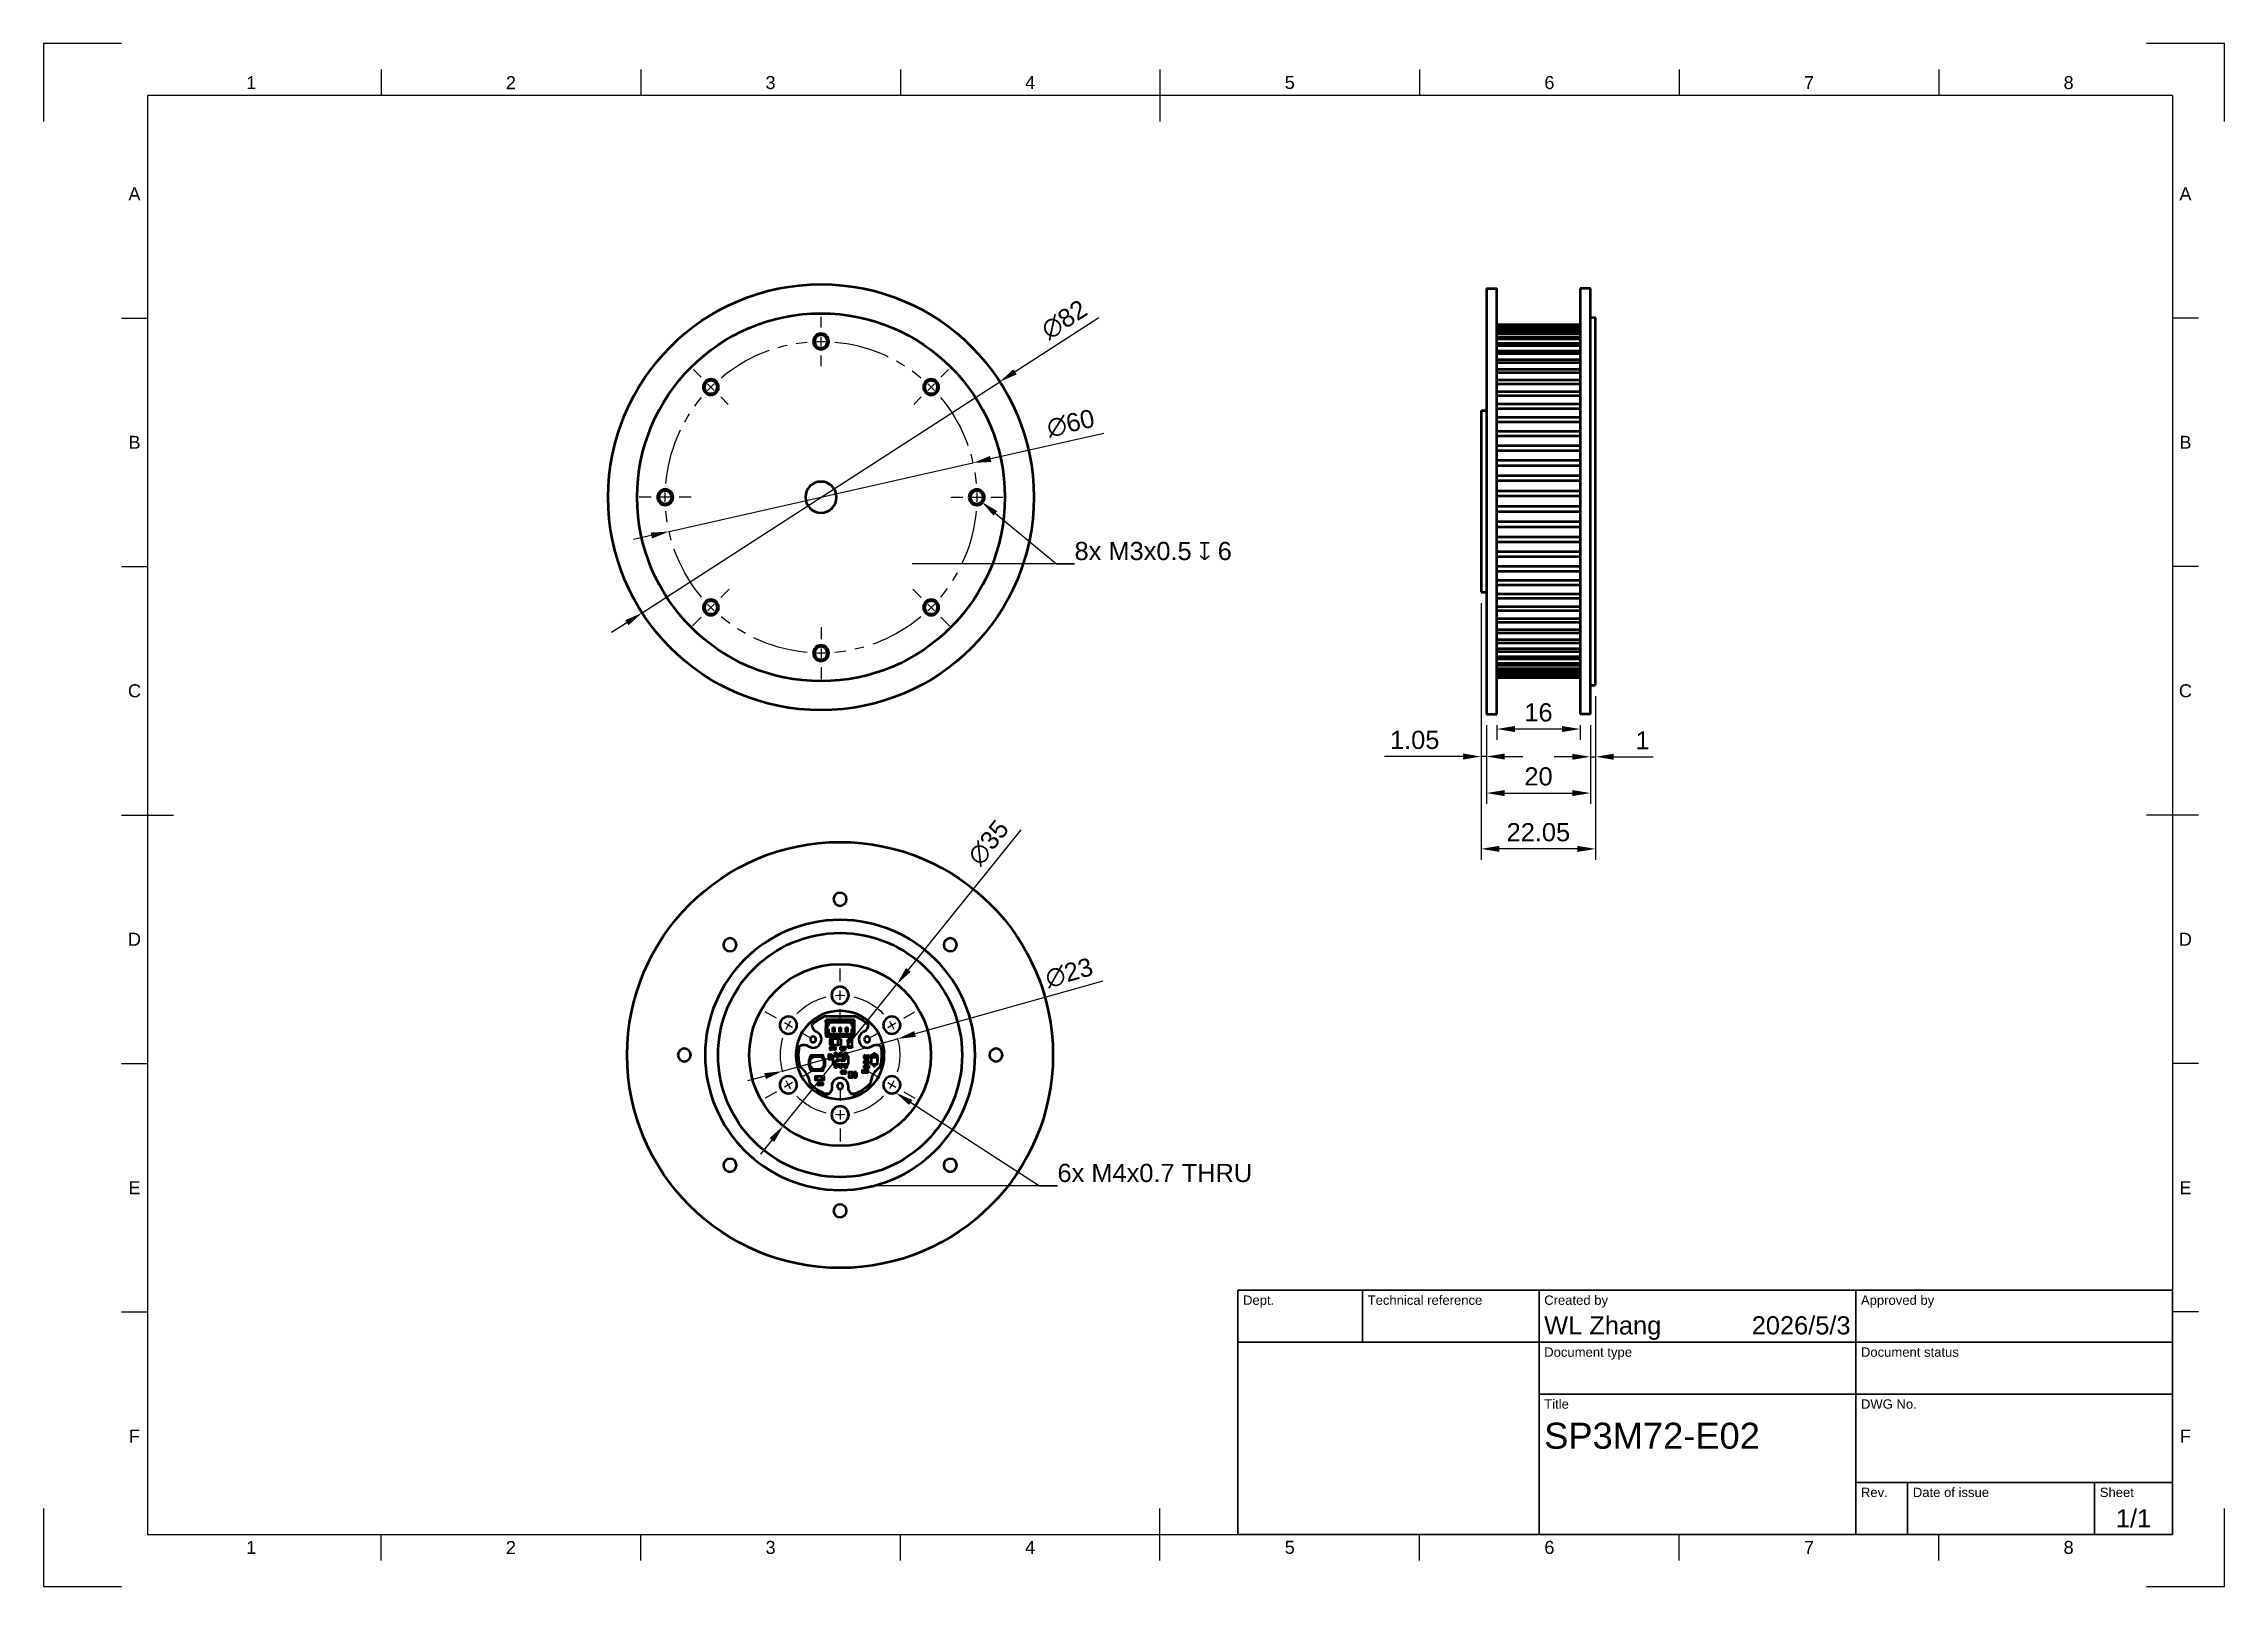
# Model space of a CAD drawing. Header units: millimetres. Extents: x 0 to 420, y 0 to 297.
import ezdxf
from ezdxf import colors
from ezdxf.entities.mleader import LeaderData, LeaderLine
from ezdxf.enums import TextEntityAlignment as Align
from ezdxf.math import Vec2, Vec3

# ---------------------------------------------------------------- set-up
doc = ezdxf.new("R2010")
doc.units = ezdxf.units.MM
doc.header["$LTSCALE"] = 0.75
doc.linetypes.add('CENTER2', pattern=[28.575, 19.05, -3.175, 3.175, -3.175])
for name, color, linetype, lineweight in [('BORDER', 7, 'Continuous', 25), ('FD_Dimensions', 7, 'Continuous', 25), ('Leaders', 7, 'Continuous', 25), ('Smart Centers', 7, 'CENTER2', 25), ('TITLEBLOCK', 7, 'Continuous', 35), ('Visible', 7, 'Continuous', 50)]:
    doc.layers.add(name, color=color, linetype=linetype, lineweight=lineweight)
doc.styles.add('FusionTitle', font='arial.ttf')
doc.styles.get("Standard").update_dxf_attribs({"font": 'arial.ttf'})
doc.dimstyles.new('Dim-ISO-25', dxfattribs={"dimtxt": 3.5, "dimasz": 3.5, "dimexe": 2.1, "dimexo": 2.1, "dimgap": 1.4, "dimtad": 1, "dimzin": 12, "dimdsep": 46, "dimtxsty": 'Standard', "dimcen": 0, "dimazin": 3, "dimtp": 0.1, "dimtm": 0.1, "dimtfac": 0.714286, "dimtmove": 0, "dimatfit": 3, "dimfxl": 1, "dimtzin": 12, "dimarcsym": 0})

msp = doc.modelspace()

# ---------------------------------------------------------------- blocks, each defined once
blk = doc.blocks.new('ISO_A3_SHEET')
at = {"layer": 'BORDER'}
for p, q in [((65, 292), (65, 287)), ((115, 292), (115, 287)), ((165, 292), (165, 287)), ((215, 292), (215, 282)), ((265, 292), (265, 287)), ((315, 292), (315, 287)), ((365, 292), (365, 287)), ((410, 287), (20, 287)), ((20, 287), (20, 10)), ((410, 287), (410, 10)), ((15, 244.16666), (20, 244.16666)), ((415, 244.16666), (410, 244.16666)), ((15, 196.33333), (20, 196.33333)), ((415, 196.33333), (410, 196.33333)), ((15, 148.5), (25, 148.5)), ((415, 148.5), (405, 148.5)), ((15, 100.66667), (20, 100.66667)), ((415, 100.66667), (410, 100.66667)), ((15, 52.83334), (20, 52.83334)), ((415, 52.83334), (410, 52.83334)), ((215, 5), (215, 15)), ((20, 10), (410, 10)), ((65, 5), (65, 10)), ((115, 5), (115, 10)), ((165, 5), (165, 10)), ((265, 5), (265, 10)), ((315, 5), (315, 10)), ((365, 5), (365, 10))]:
    blk.add_line(p, q, dxfattribs=at)
at = {"layer": 'Defpoints'}
for p, q in [((15, 297), (0, 297)), ((0, 297), (0, 282)), ((420, 297), (405, 297)), ((420, 282), (420, 297)), ((0, 15), (0, 0)), ((420, 0), (420, 15)), ((0, 0), (15, 0)), ((405, 0), (420, 0))]:
    blk.add_line(p, q, dxfattribs=at)
at = {"layer": 'BORDER', "style": 'FusionTitle'}
for s, p in [('1', (40, 289.5)), ('2', (90, 289.5)), ('3', (140, 289.5)), ('4', (190, 289.5)), ('5', (240, 289.5)), ('6', (290, 289.5)), ('7', (340, 289.5)), ('8', (390, 289.5)), ('A', (17.5, 268.08333)), ('A', (412.5, 268.08333)), ('B', (17.5, 220.25)), ('B', (412.5, 220.25)), ('C', (17.5, 172.41667)), ('C', (412.5, 172.41667)), ('D', (17.5, 124.58334)), ('D', (412.5, 124.58334)), ('E', (17.5, 76.75001)), ('E', (412.5, 76.75001)), ('F', (17.5, 28.91668)), ('F', (412.5, 28.91668)), ('1', (40, 7.5)), ('2', (90, 7.5)), ('3', (140, 7.5)), ('4', (190, 7.5)), ('5', (240, 7.5)), ('6', (290, 7.5)), ('7', (340, 7.5)), ('8', (390, 7.5))]:
    blk.add_text(s, height=2.5, dxfattribs=at).set_placement(p, align=Align.MIDDLE)
blk = doc.blocks.new('ISO_TITLEBLOCK')
at = {"layer": 'TITLEBLOCK'}
for p, q in [((0, 47), (-180, 47)), ((-180, 47), (-180, 0)), ((-156, 37), (-156, 47)), ((-122, 0), (-122, 47)), ((-61, 0), (-61, 47)), ((0, 0), (0, 47)), ((-180, 37), (0, 37)), ((-122, 27), (0, 27)), ((-61, 10), (0, 10)), ((-51, 0), (-51, 10)), ((-15, 0), (-15, 10)), ((-180, 0), (0, 0))]:
    blk.add_line(p, q, dxfattribs=at)
at = {"layer": 'TITLEBLOCK', "style": 'FusionTitle'}
for s, p in [('Dept.', (-179, 46)), ('Technical reference', (-155, 46)), ('Created by', (-121, 46)), ('Approved by', (-60, 46)), ('Document type', (-121, 36)), ('Document status', (-60, 36)), ('Title', (-121, 26)), ('DWG No.', (-60, 26)), ('Rev.', (-60, 9)), ('Date of issue', (-50, 9)), ('Sheet', (-14, 9))]:
    blk.add_text(s, height=1.8, dxfattribs=at).set_placement(p, align=Align.TOP_LEFT)
for tag, height, p in [('DEPT', 3.5, (-179, 42)), ('TECHNICAL_REFERENCE', 3.5, (-155, 42)), ('CREATED_BY', 3.5, (-121, 42)), ('APPROVED_BY', 3.5, (-60, 42)), ('DOCUMENT_TYPE', 3.5, (-121, 32)), ('DOCUMENT_STATUS', 3.5, (-60, 32)), ('TITLE_1', 5, (-121, 21.5)), ('TITLE_2', 5, (-121, 14)), ('TITLE_3', 5, (-121, 6.5)), ('DATE_OF_ISSUE', 3.5, (-50, 5))]:
    blk.add_attdef(tag, text='', height=height, dxfattribs=at).set_placement(p, align=Align.TOP_LEFT)
for tag, p in [('CREATED_DATE', (-62, 42)), ('APPROVED_DATE', (-0.99, 42))]:
    blk.add_attdef(tag, text='', height=3.5, dxfattribs=at).set_placement(p, align=Align.TOP_RIGHT)
for tag, height, p in [('DRAWING_NUMBER', 5, (-30.5, 19.75)), ('REV', 3.5, (-56, 4.85)), ('SHEET', 3.5, (-7.5, 4.85))]:
    blk.add_attdef(tag, text='', height=height, dxfattribs=at).set_placement(p, align=Align.TOP_CENTER)
blk = doc.blocks.new('*D31')
at = {"layer": 'Defpoints', "color": 0, "transparency": 16777216}
for p in [(276.854063, 191.381314), (277.904063, 167.881314), (276.854063, 159.756096)]:
    blk.add_point(p, dxfattribs=at)
at = {"layer": 'FD_Dimensions', "color": 0, "lineweight": -2, "transparency": 16777216}
for p, q in [((276.854063, 189.281314), (276.854063, 157.656096)), ((277.904063, 165.781314), (277.904063, 157.656096)), ((273.354063, 159.756096), (258.265864, 159.756096)), ((277.904063, 159.756096), (276.854063, 159.756096)), ((281.404063, 159.756096), (284.904063, 159.756096))]:
    blk.add_line(p, q, dxfattribs=at)
at = {"layer": 'FD_Dimensions', "color": 0, "transparency": 16777216}
for points in [[(273.354063, 160.339429), (273.354063, 159.172762), (276.854063, 159.756096)], [(281.404063, 160.339429), (281.404063, 159.172762), (277.904063, 159.756096)]]:
    blk.add_solid(points, dxfattribs=at)
at = {"layer": 'FD_Dimensions', "color": 0, "transparency": 16777216, "insert": (264.059964, 162.943101), "char_height": 3.5, "attachment_point": 5}
blk.add_mtext('1.05', dxfattribs=at)
blk = doc.blocks.new('*D32')
at = {"layer": 'Defpoints', "color": 0, "transparency": 16777216}
for p in [(277.904063, 167.881314), (297.904063, 167.881314), (297.904063, 152.720271)]:
    blk.add_point(p, dxfattribs=at)
at = {"layer": 'FD_Dimensions', "color": 0, "lineweight": -2, "transparency": 16777216}
for p, q in [((277.904063, 165.781314), (277.904063, 150.620271)), ((297.904063, 165.781314), (297.904063, 150.620271)), ((281.404063, 152.720271), (294.404063, 152.720271))]:
    blk.add_line(p, q, dxfattribs=at)
at = {"layer": 'FD_Dimensions', "color": 0, "transparency": 16777216}
for points in [[(281.404063, 153.303604), (281.404063, 152.136938), (277.904063, 152.720271)], [(294.404063, 153.303604), (294.404063, 152.136938), (297.904063, 152.720271)]]:
    blk.add_solid(points, dxfattribs=at)
at = {"layer": 'FD_Dimensions', "color": 0, "transparency": 16777216, "insert": (287.904063, 155.907277), "char_height": 3.5, "attachment_point": 5}
blk.add_mtext('20', dxfattribs=at)
blk = doc.blocks.new('*D33')
at = {"layer": 'Defpoints', "color": 0, "transparency": 16777216}
for p in [(298.904063, 173.478272), (297.904063, 167.881314), (298.904063, 159.710386)]:
    blk.add_point(p, dxfattribs=at)
at = {"layer": 'FD_Dimensions', "color": 0, "lineweight": -2, "transparency": 16777216}
for p, q in [((298.904063, 171.378272), (298.904063, 157.610386)), ((297.904063, 165.781314), (297.904063, 157.610386)), ((294.404063, 159.710386), (290.904063, 159.710386)), ((297.904063, 159.710386), (298.904063, 159.710386)), ((302.404063, 159.710386), (309.993286, 159.710386))]:
    blk.add_line(p, q, dxfattribs=at)
at = {"layer": 'FD_Dimensions', "color": 0, "transparency": 16777216}
for points in [[(294.404063, 160.293719), (294.404063, 159.127053), (297.904063, 159.710386)], [(302.404063, 160.293719), (302.404063, 159.127053), (298.904063, 159.710386)]]:
    blk.add_solid(points, dxfattribs=at)
at = {"layer": 'FD_Dimensions', "color": 0, "transparency": 16777216, "insert": (307.948675, 162.867548), "char_height": 3.5, "attachment_point": 5}
blk.add_mtext('1', dxfattribs=at)
blk = doc.blocks.new('*D34')
at = {"layer": 'Defpoints', "color": 0, "transparency": 16777216}
for p in [(276.854063, 191.381314), (298.904063, 173.478272), (276.854063, 141.978272)]:
    blk.add_point(p, dxfattribs=at)
at = {"layer": 'FD_Dimensions', "color": 0, "lineweight": -2, "transparency": 16777216}
for p, q in [((276.854063, 189.281314), (276.854063, 139.878272)), ((298.904063, 171.378272), (298.904063, 139.878272)), ((295.404063, 141.978272), (280.354063, 141.978272))]:
    blk.add_line(p, q, dxfattribs=at)
at = {"layer": 'FD_Dimensions', "color": 0, "transparency": 16777216}
for points in [[(280.354063, 142.561606), (280.354063, 141.394939), (276.854063, 141.978272)], [(295.404063, 142.561606), (295.404063, 141.394939), (298.904063, 141.978272)]]:
    blk.add_solid(points, dxfattribs=at)
at = {"layer": 'FD_Dimensions', "color": 0, "transparency": 16777216, "insert": (287.879063, 145.165278), "char_height": 3.5, "attachment_point": 5}
blk.add_mtext('22.05', dxfattribs=at)
blk = doc.blocks.new('*D35')
at = {"layer": 'Defpoints', "color": 0, "transparency": 16777216}
for p in [(279.904063, 167.881314), (279.904063, 165.051784), (295.904063, 167.881314)]:
    blk.add_point(p, dxfattribs=at)
at = {"layer": 'FD_Dimensions', "color": 0, "lineweight": -2, "transparency": 16777216}
for p, q in [((279.904063, 165.781314), (279.904063, 162.951784)), ((292.404063, 165.051784), (283.404063, 165.051784)), ((295.904063, 165.781314), (295.904063, 162.951784))]:
    blk.add_line(p, q, dxfattribs=at)
at = {"layer": 'FD_Dimensions', "color": 0, "transparency": 16777216}
for points in [[(283.404063, 165.635117), (283.404063, 164.468451), (279.904063, 165.051784)], [(292.404063, 165.635117), (292.404063, 164.468451), (295.904063, 165.051784)]]:
    blk.add_solid(points, dxfattribs=at)
at = {"layer": 'FD_Dimensions', "color": 0, "transparency": 16777216, "insert": (287.904063, 168.23879), "char_height": 3.5, "attachment_point": 5}
blk.add_mtext('16', dxfattribs=at)
blk = doc.blocks.new('*D36')
at = {"layer": 'Defpoints', "color": 0, "transparency": 16777216}
for p in [(184.157438, 231.917728), (115.281041, 187.420065)]:
    blk.add_point(p, dxfattribs=at)
at = {"layer": 'FD_Dimensions', "color": 0, "lineweight": -2, "transparency": 16777216}
for p, q in [((203.232967, 244.241493), (187.097284, 233.817019)), ((115.281041, 187.420065), (184.157438, 231.917728)), ((112.341195, 185.520775), (109.401349, 183.621484))]:
    blk.add_line(p, q, dxfattribs=at)
at = {"layer": 'FD_Dimensions', "color": 0, "transparency": 16777216}
for points in [[(186.780736, 234.306993), (187.413832, 233.327044), (184.157438, 231.917728)], [(112.024647, 186.010749), (112.657744, 185.0308), (115.281041, 187.420065)]]:
    blk.add_solid(points, dxfattribs=at)
at = {"layer": 'FD_Dimensions', "color": 0, "transparency": 16777216, "insert": (196.58462, 243.857111), "char_height": 3.5, "attachment_point": 5, "rotation": 32.8645018}
blk.add_mtext('∅82', dxfattribs=at)
blk = doc.blocks.new('*U12')
at = {"layer": 'Smart Centers', "color": 0, "ltscale": 0.75, "transparency": 16777216}
for p, q in [((-23.107476, 23.107476), (-24.571961, 24.571961)), ((-17.854446, 17.854446), (-19.318931, 19.318931))]:
    blk.add_line(p, q, dxfattribs=at)
at = {"layer": 'Smart Centers', "color": 0, "linetype": 'Continuous', "ltscale": 0.75, "transparency": 16777216}
blk.add_line((-20.581779, 20.581779), (-21.844628, 21.844628), dxfattribs=at)
at = {"layer": 'Smart Centers', "color": 0, "linetype": 'Continuous', "ltscale": 0.75, "transparency": 16777216, "extrusion": (0, 0, -1)}
blk.add_arc((0, 0), 30, 43.294492, 46.705508, dxfattribs=at)
blk = doc.blocks.new('*U13')
at = {"layer": 'Smart Centers', "color": 0, "ltscale": 0.75, "transparency": 16777216}
for p, q in [((0, 32.678906), (0, 34.75)), ((0, 25.25), (0, 27.321094))]:
    blk.add_line(p, q, dxfattribs=at)
at = {"layer": 'Smart Centers', "color": 0, "linetype": 'Continuous', "ltscale": 0.75, "transparency": 16777216}
blk.add_line((0, 29.107031), (0, 30.892969), dxfattribs=at)
at = {"layer": 'Smart Centers', "color": 0, "linetype": 'Continuous', "ltscale": 0.75, "transparency": 16777216, "extrusion": (0, 0, -1)}
blk.add_arc((0, 0), 30, 88.294492, 91.705508, dxfattribs=at)
blk = doc.blocks.new('*U14')
at = {"layer": 'Smart Centers', "color": 0, "linetype": 'Continuous', "ltscale": 0.75, "transparency": 16777216}
blk.add_line((20.581779, 20.581779), (21.844628, 21.844628), dxfattribs=at)
at = {"layer": 'Smart Centers', "color": 0, "ltscale": 0.75, "transparency": 16777216}
for p, q in [((23.107476, 23.107476), (24.571961, 24.571961)), ((17.854446, 17.854446), (19.318931, 19.318931))]:
    blk.add_line(p, q, dxfattribs=at)
at = {"layer": 'Smart Centers', "color": 0, "linetype": 'Continuous', "ltscale": 0.75, "transparency": 16777216, "extrusion": (0, 0, -1)}
blk.add_arc((0, 0), 30, 133.294492, 136.705508, dxfattribs=at)
blk = doc.blocks.new('*U15')
at = {"layer": 'Smart Centers', "color": 0, "linetype": 'Continuous', "ltscale": 0.75, "transparency": 16777216}
blk.add_line((-20.581779, -20.581779), (-21.844628, -21.844628), dxfattribs=at)
at = {"layer": 'Smart Centers', "color": 0, "ltscale": 0.75, "transparency": 16777216}
for p, q in [((-17.67767, -17.67767), (-19.318931, -19.318931)), ((-23.107476, -23.107476), (-24.748737, -24.748737))]:
    blk.add_line(p, q, dxfattribs=at)
at = {"layer": 'Smart Centers', "color": 0, "linetype": 'Continuous', "ltscale": 0.75, "transparency": 16777216, "extrusion": (0, 0, -1)}
blk.add_arc((0, 0), 30, 313.294492, 316.705508, dxfattribs=at)
blk = doc.blocks.new('*U16')
at = {"layer": 'Smart Centers', "color": 0, "ltscale": 0.75, "transparency": 16777216}
for p, q in [((17.67767, -17.67767), (19.318931, -19.318931)), ((23.107476, -23.107476), (24.748737, -24.748737))]:
    blk.add_line(p, q, dxfattribs=at)
at = {"layer": 'Smart Centers', "color": 0, "linetype": 'Continuous', "ltscale": 0.75, "transparency": 16777216}
blk.add_line((20.581779, -20.581779), (21.844628, -21.844628), dxfattribs=at)
at = {"layer": 'Smart Centers', "color": 0, "linetype": 'Continuous', "ltscale": 0.75, "transparency": 16777216, "extrusion": (0, 0, -1)}
blk.add_arc((0, 0), 30, 223.294492, 226.705508, dxfattribs=at)
blk = doc.blocks.new('*U17')
at = {"layer": 'Smart Centers', "color": 0, "ltscale": 0.75, "transparency": 16777216}
for p, q in [((25, 0), (27.321094, 0)), ((32.678906, 0), (35, 0))]:
    blk.add_line(p, q, dxfattribs=at)
at = {"layer": 'Smart Centers', "color": 0, "linetype": 'Continuous', "ltscale": 0.75, "transparency": 16777216}
blk.add_line((29.107031, 0), (30.892969, 0), dxfattribs=at)
at = {"layer": 'Smart Centers', "color": 0, "linetype": 'Continuous', "ltscale": 0.75, "transparency": 16777216, "extrusion": (0, 0, -1)}
blk.add_arc((0, 0), 30, 178.294492, 181.705508, dxfattribs=at)
blk = doc.blocks.new('*U18')
at = {"layer": 'Smart Centers', "color": 0, "ltscale": 0.75, "transparency": 16777216}
for p, q in [((0, -25), (0, -27.321094)), ((0, -32.678906), (0, -35))]:
    blk.add_line(p, q, dxfattribs=at)
at = {"layer": 'Smart Centers', "color": 0, "linetype": 'Continuous', "ltscale": 0.75, "transparency": 16777216}
blk.add_line((0, -29.107031), (0, -30.892969), dxfattribs=at)
at = {"layer": 'Smart Centers', "color": 0, "linetype": 'Continuous', "ltscale": 0.75, "transparency": 16777216, "extrusion": (0, 0, -1)}
blk.add_arc((0, 0), 30, 268.294492, 271.705508, dxfattribs=at)
blk = doc.blocks.new('*U19')
at = {"layer": 'Smart Centers', "color": 0, "ltscale": 0.75, "transparency": 16777216}
for p, q in [((-32.678906, 0), (-35, 0)), ((-25, 0), (-27.321094, 0))]:
    blk.add_line(p, q, dxfattribs=at)
at = {"layer": 'Smart Centers', "color": 0, "linetype": 'Continuous', "ltscale": 0.75, "transparency": 16777216}
blk.add_line((-29.107031, 0), (-30.892969, 0), dxfattribs=at)
at = {"layer": 'Smart Centers', "color": 0, "linetype": 'Continuous', "ltscale": 0.75, "transparency": 16777216, "extrusion": (0, 0, -1)}
blk.add_arc((0, 0), 30, 358.294492, 1.705508, dxfattribs=at)
blk = doc.blocks.new('*U20')
at = {"layer": 'Smart Centers', "color": 0, "ltscale": 0.75, "transparency": 16777216, "extrusion": (0, 0, -1)}
for start, end in [(50.118, 84.882), (95.118, 129.882), (5.118, 39.882), (140.118, 174.882), (320.118, 354.882), (185.118, 219.882), (275.118, 309.882), (230.118, 264.882)]:
    blk.add_arc((0, 0), 30, start, end, dxfattribs=at)
at = {"layer": 'Smart Centers', "color": 0, "ltscale": 0.75, "transparency": 16777216}
for name in ['*U13', '*U12', '*U14', '*U19', '*U17', '*U15', '*U16', '*U18']:
    blk.add_blockref(name, (0, 0), dxfattribs=at)
blk = doc.blocks.new('*D37')
at = {"layer": 'Defpoints', "color": 0, "transparency": 16777216}
for p in [(178.983317, 216.272969), (120.455162, 203.064825)]:
    blk.add_point(p, dxfattribs=at)
at = {"layer": 'FD_Dimensions', "color": 0, "lineweight": -2, "transparency": 16777216}
for p, q in [((204.191358, 221.961708), (182.39746, 217.043444)), ((120.455162, 203.064825), (178.983317, 216.272969)), ((117.04102, 202.29435), (113.626877, 201.523875))]:
    blk.add_line(p, q, dxfattribs=at)
at = {"layer": 'FD_Dimensions', "color": 0, "transparency": 16777216}
for points in [[(182.269047, 217.612468), (182.525872, 216.47442), (178.983317, 216.272969)], [(116.912607, 202.863373), (117.169432, 201.725326), (120.455162, 203.064825)]]:
    blk.add_solid(points, dxfattribs=at)
at = {"layer": 'FD_Dimensions', "color": 0, "transparency": 16777216, "insert": (197.80579, 223.888165), "char_height": 3.5, "attachment_point": 5, "rotation": 12.71702345}
blk.add_mtext('∅60', dxfattribs=at)
blk = doc.blocks.new('*D38')
at = {"layer": 'Defpoints', "color": 0, "transparency": 16777216}
for p in [(164.34729, 115.945447), (142.445703, 88.644889)]:
    blk.add_point(p, dxfattribs=at)
at = {"layer": 'FD_Dimensions', "color": 0, "lineweight": -2, "transparency": 16777216}
for p, q in [((188.180003, 145.653174), (166.537449, 118.675503)), ((142.445703, 88.644889), (164.34729, 115.945447)), ((140.255544, 85.914833), (138.065386, 83.184777))]:
    blk.add_line(p, q, dxfattribs=at)
at = {"layer": 'FD_Dimensions', "color": 0, "transparency": 16777216}
for points in [[(166.08244, 119.04053), (166.992458, 118.310477), (164.34729, 115.945447)], [(139.800535, 86.27986), (140.710554, 85.549807), (142.445703, 88.644889)]]:
    blk.add_solid(points, dxfattribs=at)
at = {"layer": 'FD_Dimensions', "color": 0, "transparency": 16777216, "insert": (181.973347, 143.165958), "char_height": 3.5, "attachment_point": 5, "rotation": 51.26202116}
blk.add_mtext('∅35', dxfattribs=at)
blk = doc.blocks.new('*U23')
at = {"layer": 'Smart Centers', "color": 0, "ltscale": 0.75, "transparency": 16777216}
for p, q in [((-12.279293, 7.089453), (-14.419323, 8.325)), ((-5.499261, 3.175), (-7.639291, 4.410547))]:
    blk.add_line(p, q, dxfattribs=at)
at = {"layer": 'Smart Centers', "color": 0, "linetype": 'Continuous', "ltscale": 0.75, "transparency": 16777216}
blk.add_line((-9.185959, 5.303516), (-10.732626, 6.196484), dxfattribs=at)
at = {"layer": 'Smart Centers', "color": 0, "linetype": 'Continuous', "ltscale": 0.75, "transparency": 16777216, "extrusion": (0, 0, -1)}
blk.add_arc((0, 0), 11.5, 25.549895, 34.450105, dxfattribs=at)
blk = doc.blocks.new('*U24')
at = {"layer": 'Smart Centers', "color": 0, "ltscale": 0.75, "transparency": 16777216}
for p, q in [((0, 14.178906), (0, 16.65)), ((0, 6.35), (0, 8.821094))]:
    blk.add_line(p, q, dxfattribs=at)
at = {"layer": 'Smart Centers', "color": 0, "linetype": 'Continuous', "ltscale": 0.75, "transparency": 16777216}
blk.add_line((0, 10.607031), (0, 12.392969), dxfattribs=at)
at = {"layer": 'Smart Centers', "color": 0, "linetype": 'Continuous', "ltscale": 0.75, "transparency": 16777216, "extrusion": (0, 0, -1)}
blk.add_arc((0, 0), 11.5, 85.549895, 94.450105, dxfattribs=at)
blk = doc.blocks.new('*U25')
at = {"layer": 'Smart Centers', "color": 0, "ltscale": 0.75, "transparency": 16777216}
for p, q in [((5.499261, 3.175), (7.639291, 4.410547)), ((12.279293, 7.089453), (14.419323, 8.325))]:
    blk.add_line(p, q, dxfattribs=at)
at = {"layer": 'Smart Centers', "color": 0, "linetype": 'Continuous', "ltscale": 0.75, "transparency": 16777216}
blk.add_line((9.185959, 5.303516), (10.732626, 6.196484), dxfattribs=at)
at = {"layer": 'Smart Centers', "color": 0, "linetype": 'Continuous', "ltscale": 0.75, "transparency": 16777216, "extrusion": (0, 0, -1)}
blk.add_arc((0, 0), 11.5, 145.549895, 154.450105, dxfattribs=at)
blk = doc.blocks.new('*U26')
at = {"layer": 'Smart Centers', "color": 0, "ltscale": 0.75, "transparency": 16777216}
for p, q in [((5.499261, -3.175), (7.639291, -4.410547)), ((12.279293, -7.089453), (14.419323, -8.325))]:
    blk.add_line(p, q, dxfattribs=at)
at = {"layer": 'Smart Centers', "color": 0, "linetype": 'Continuous', "ltscale": 0.75, "transparency": 16777216}
blk.add_line((9.185959, -5.303516), (10.732626, -6.196484), dxfattribs=at)
at = {"layer": 'Smart Centers', "color": 0, "linetype": 'Continuous', "ltscale": 0.75, "transparency": 16777216, "extrusion": (0, 0, -1)}
blk.add_arc((0, 0), 11.5, 205.549895, 214.450105, dxfattribs=at)
blk = doc.blocks.new('*U27')
at = {"layer": 'Smart Centers', "color": 0, "ltscale": 0.75, "transparency": 16777216}
for p, q in [((0, -6.35), (0, -8.821094)), ((0, -14.178906), (0, -16.65))]:
    blk.add_line(p, q, dxfattribs=at)
at = {"layer": 'Smart Centers', "color": 0, "linetype": 'Continuous', "ltscale": 0.75, "transparency": 16777216}
blk.add_line((0, -10.607031), (0, -12.392969), dxfattribs=at)
at = {"layer": 'Smart Centers', "color": 0, "linetype": 'Continuous', "ltscale": 0.75, "transparency": 16777216, "extrusion": (0, 0, -1)}
blk.add_arc((0, 0), 11.5, 265.549895, 274.450105, dxfattribs=at)
blk = doc.blocks.new('*U28')
at = {"layer": 'Smart Centers', "color": 0, "ltscale": 0.75, "transparency": 16777216}
for p, q in [((-5.499261, -3.175), (-7.639291, -4.410547)), ((-12.279293, -7.089453), (-14.419323, -8.325))]:
    blk.add_line(p, q, dxfattribs=at)
at = {"layer": 'Smart Centers', "color": 0, "linetype": 'Continuous', "ltscale": 0.75, "transparency": 16777216}
blk.add_line((-9.185959, -5.303516), (-10.732626, -6.196484), dxfattribs=at)
at = {"layer": 'Smart Centers', "color": 0, "linetype": 'Continuous', "ltscale": 0.75, "transparency": 16777216, "extrusion": (0, 0, -1)}
blk.add_arc((0, 0), 11.5, 325.549895, 334.450105, dxfattribs=at)
blk = doc.blocks.new('*U29')
at = {"layer": 'Smart Centers', "color": 0, "ltscale": 0.75, "transparency": 16777216, "extrusion": (0, 0, -1)}
for start, end in [(43.3773, 76.6227), (103.3773, 136.6227), (343.3773, 16.6227), (163.3773, 196.6227), (283.3773, 316.6227), (223.3773, 256.6227)]:
    blk.add_arc((0, 0), 11.5, start, end, dxfattribs=at)
at = {"layer": 'Smart Centers', "color": 0, "ltscale": 0.75, "transparency": 16777216}
for name in ['*U24', '*U23', '*U25', '*U28', '*U26', '*U27']:
    blk.add_blockref(name, (0, 0), dxfattribs=at)
blk = doc.blocks.new('*D39')
at = {"layer": 'Defpoints', "color": 0, "transparency": 16777216}
for p in [(164.467924, 105.405393), (142.325069, 99.184944)]:
    blk.add_point(p, dxfattribs=at)
at = {"layer": 'FD_Dimensions', "color": 0, "lineweight": -2, "transparency": 16777216}
for p, q in [((203.991631, 116.508533), (167.837489, 106.351983)), ((142.325069, 99.184944), (164.467924, 105.405393)), ((138.955505, 98.238353), (135.58594, 97.291763))]:
    blk.add_line(p, q, dxfattribs=at)
at = {"layer": 'FD_Dimensions', "color": 0, "transparency": 16777216}
for points in [[(167.679724, 106.913577), (167.995254, 105.790389), (164.467924, 105.405393)], [(138.79774, 98.799948), (139.11327, 97.676759), (142.325069, 99.184944)]]:
    blk.add_solid(points, dxfattribs=at)
at = {"layer": 'FD_Dimensions', "color": 0, "transparency": 16777216, "insert": (197.508959, 118.099446), "char_height": 3.5, "attachment_point": 5, "rotation": 15.6912827}
blk.add_mtext('∅23', dxfattribs=at)

# ---------------------------------------------------------------- dimensions: what is measured, and where the dimension line sits
at = {"layer": 'FD_Dimensions'}
for p1, p2, override, picture, middle in [((115.281, 187.42), (184.157, 231.918), {"dimlfac": 1, "dimclrd": 0, "dimclre": 0}, '*D36', (198.367, 241.098)), ((120.455, 203.065), (178.983, 216.273), {"dimlfac": 1, "dimclrd": 0, "dimclre": 0}, '*D37', (198.529, 220.684)), ((142.446, 88.645), (164.347, 115.945), {"dimlfac": 1}, '*D38', (184.536, 141.11)), ((142.325, 99.185), (164.468, 105.405), {"dimlfac": 1, "dimclrd": 0, "dimclre": 0}, '*D39', (198.397, 114.937))]:
    dim = msp.add_diameter_dim_2p(p1=p1, p2=p2, dimstyle='Dim-ISO-25', override=override, dxfattribs=at)
    dim.commit()
    dim.dimension.update_dxf_attribs({"geometry": picture, "text_midpoint": middle, "dimtype": 163})
for base, p1, p2, picture, middle in [((276.854, 159.756), (277.904, 167.881), (276.854, 191.381), '*D31', (264.06, 159.756)), ((298.904, 159.71), (297.904, 167.881), (298.904, 173.478), '*D33', (307.949, 159.71))]:
    dim = msp.add_linear_dim(base=base, p1=p1, p2=p2, dimstyle='Dim-ISO-25', override={"dimlfac": 1}, dxfattribs=at)
    dim.commit()
    dim.dimension.update_dxf_attribs({"geometry": picture, "text_midpoint": middle, "dimtype": 160})
for base, p1, p2, picture, middle in [((276.854, 141.978), (298.904, 173.478), (276.854, 191.381), '*D34', (287.879, 145.165)), ((279.904, 165.052), (295.904, 167.881), (279.904, 167.881), '*D35', (287.904, 168.239)), ((297.904, 152.72), (277.904, 167.881), (297.904, 167.881), '*D32', (287.904, 155.907))]:
    dim = msp.add_linear_dim(base=base, p1=p1, p2=p2, dimstyle='Dim-ISO-25', override={"dimlfac": 1, "dimclrd": 0, "dimclre": 0}, dxfattribs=at)
    dim.commit()
    dim.dimension.update_dxf_attribs({"geometry": picture, "text_midpoint": middle})

# ---------------------------------------------------------------- linework, layer by layer
at = {"layer": 'Visible', "extrusion": (0, 1, 0)}
for p, q in [((277.904, 249.881), (277.904, 167.881)), ((277.904, 249.881), (279.904, 249.881)), ((279.904, 167.881), (279.904, 249.881)), ((295.904, 249.881), (295.904, 167.881)), ((297.904, 249.881), (295.904, 249.881)), ((297.904, 167.881), (297.904, 249.881)), ((297.904, 244.284), (298.904, 244.284)), ((298.904, 173.478), (298.904, 244.284)), ((295.904, 242.863), (279.904, 242.863)), ((295.904, 242.819), (279.904, 242.819)), ((295.904, 242.649), (279.904, 242.649)), ((295.904, 242.516), (279.904, 242.516)), ((295.904, 242.178), (279.904, 242.178)), ((295.904, 241.958), (279.904, 241.958)), ((295.904, 241.453), (279.904, 241.453)), ((295.904, 241.148), (279.904, 241.148)), ((295.904, 240.48), (279.904, 240.48)), ((295.904, 240.092), (279.904, 240.092)), ((295.904, 239.267), (279.904, 239.267)), ((295.904, 238.798), (279.904, 238.798)), ((295.904, 237.823), (279.904, 237.823)), ((295.904, 237.277), (279.904, 237.277)), ((295.904, 236.158), (279.904, 236.158)), ((295.904, 235.54), (279.904, 235.54)), ((295.904, 234.286), (279.904, 234.286)), ((295.904, 233.6), (279.904, 233.6)), ((295.904, 232.22), (279.904, 232.22)), ((295.904, 231.472), (279.904, 231.472)), ((295.904, 229.977), (279.904, 229.977)), ((295.904, 229.172), (279.904, 229.172)), ((295.904, 227.573), (279.904, 227.573)), ((276.854, 226.381), (276.854, 191.381)), ((276.854, 226.381), (277.904, 226.381)), ((295.904, 226.717), (279.904, 226.717)), ((295.904, 225.027), (279.904, 225.027)), ((295.904, 224.127), (279.904, 224.127)), ((295.904, 222.358), (279.904, 222.358)), ((295.904, 221.421), (279.904, 221.421)), ((295.904, 219.587), (279.904, 219.587)), ((295.904, 218.619), (279.904, 218.619)), ((295.904, 216.734), (279.904, 216.734)), ((295.904, 215.743), (279.904, 215.743)), ((295.904, 213.821), (279.904, 213.821)), ((295.904, 212.815), (279.904, 212.815)), ((295.904, 210.871), (279.904, 210.871)), ((295.904, 209.857), (279.904, 209.857)), ((295.904, 207.906), (279.904, 207.906)), ((295.904, 206.892), (279.904, 206.892)), ((295.904, 204.948), (279.904, 204.948)), ((295.904, 203.941), (279.904, 203.941)), ((295.904, 202.019), (279.904, 202.019)), ((295.904, 201.029), (279.904, 201.029)), ((295.904, 199.144), (279.904, 199.144)), ((295.904, 198.176), (279.904, 198.176)), ((295.904, 196.342), (279.904, 196.342)), ((295.904, 195.404), (279.904, 195.404)), ((295.904, 193.636), (279.904, 193.636)), ((276.854, 191.381), (277.904, 191.381)), ((295.904, 192.735), (279.904, 192.735)), ((295.904, 191.045), (279.904, 191.045)), ((295.904, 190.189), (279.904, 190.189)), ((295.904, 188.591), (279.904, 188.591)), ((295.904, 187.786), (279.904, 187.786)), ((295.904, 186.291), (279.904, 186.291)), ((295.904, 185.542), (279.904, 185.542)), ((295.904, 184.162), (279.904, 184.162)), ((295.904, 183.477), (279.904, 183.477)), ((295.904, 182.222), (279.904, 182.222)), ((295.904, 181.605), (279.904, 181.605)), ((295.904, 180.485), (279.904, 180.485)), ((295.904, 179.94), (279.904, 179.94)), ((295.904, 178.964), (279.904, 178.964)), ((295.904, 178.496), (279.904, 178.496)), ((295.904, 177.671), (279.904, 177.671)), ((295.904, 177.282), (279.904, 177.282)), ((295.904, 176.615), (279.904, 176.615)), ((295.904, 176.31), (279.904, 176.31)), ((295.904, 175.805), (279.904, 175.805)), ((295.904, 175.585), (279.904, 175.585)), ((295.904, 175.246), (279.904, 175.246)), ((295.904, 175.114), (279.904, 175.114)), ((295.904, 174.944), (279.904, 174.944)), ((295.904, 174.899), (279.904, 174.899)), ((297.904, 173.478), (298.904, 173.478)), ((277.904, 167.881), (279.904, 167.881)), ((297.904, 167.881), (295.904, 167.881)), ((156.434, 109.682), (150.359, 109.682)), ((150.656, 107.913), (150.656, 107.866)), ((150.656, 107.913), (150.657, 107.913)), ((150.656, 107.866), (150.656, 107.749)), ((150.656, 107.726), (150.656, 107.749)), ((150.656, 107.682), (150.656, 107.726)), ((150.656, 107.726), (150.657, 107.726)), ((150.656, 107.682), (150.656, 107.56)), ((150.656, 107.56), (150.656, 107.422)), ((150.656, 107.422), (150.656, 107.368)), ((150.656, 107.422), (150.657, 107.422)), ((150.656, 107.268), (150.656, 107.368)), ((150.656, 107.368), (150.657, 107.368)), ((150.656, 107.268), (150.657, 107.268)), ((150.656, 107.151), (150.657, 107.151)), ((150.656, 107.133), (150.656, 107.151)), ((150.656, 107.076), (150.656, 107.133)), ((150.656, 107.133), (150.657, 107.133)), ((150.656, 107.076), (150.657, 107.076)), ((150.656, 107.074), (150.656, 107.076)), ((150.656, 107.074), (150.657, 107.074)), ((150.656, 107.07), (150.657, 107.07)), ((150.656, 107.05), (150.656, 107.07)), ((150.656, 106.997), (150.656, 107.05)), ((150.656, 106.997), (150.656, 106.964)), ((150.656, 106.964), (150.657, 106.964)), ((150.656, 106.952), (150.657, 106.952)), ((150.656, 106.951), (150.657, 106.951)), ((150.656, 106.94), (150.656, 106.951)), ((150.656, 106.935), (150.656, 106.94)), ((150.656, 106.935), (150.657, 106.935)), ((150.656, 106.862), (150.656, 106.935)), ((150.656, 106.858), (150.656, 106.862)), ((150.656, 106.862), (150.657, 106.862)), ((150.656, 106.858), (150.657, 106.858)), ((150.656, 106.854), (150.656, 106.858)), ((150.656, 106.854), (150.657, 106.854)), ((150.656, 106.832), (150.656, 106.854)), ((150.656, 106.791), (150.656, 106.832)), ((150.656, 106.832), (150.657, 106.832)), ((150.656, 106.737), (150.656, 106.791)), ((150.656, 106.716), (150.656, 106.737)), ((150.656, 106.716), (150.657, 106.716)), ((150.656, 106.708), (150.656, 106.716)), ((150.656, 106.654), (150.656, 106.708)), ((150.656, 106.708), (150.657, 106.708)), ((150.656, 106.634), (150.656, 106.654)), ((150.656, 106.654), (150.657, 106.654)), ((150.656, 106.58), (150.656, 106.634)), ((150.656, 106.634), (150.657, 106.634)), ((150.656, 106.58), (150.657, 106.58)), ((150.656, 106.559), (150.656, 106.58)), ((150.656, 106.537), (150.656, 106.559)), ((150.656, 106.537), (150.657, 106.537)), ((150.656, 106.475), (150.656, 106.529)), ((150.656, 106.529), (150.657, 106.529)), ((150.656, 106.456), (150.656, 106.475)), ((150.656, 106.475), (150.657, 106.475)), ((150.656, 106.401), (150.656, 106.456)), ((150.656, 106.456), (150.657, 106.456)), ((150.656, 106.401), (150.657, 106.401)), ((151.532, 109.083), (150.657, 109.083)), ((150.657, 108.583), (150.657, 109.083)), ((150.957, 108.583), (150.657, 108.583)), ((150.657, 108.583), (150.657, 105.883)), ((150.657, 105.883), (153.157, 105.883)), ((151.157, 108.583), (150.957, 108.583)), ((150.957, 107.983), (150.957, 108.583)), ((150.957, 107.983), (151.157, 107.983)), ((150.957, 107.283), (150.957, 107.983)), ((150.957, 106.183), (150.957, 107.283)), ((151.157, 107.283), (150.957, 107.283)), ((150.957, 106.183), (151.157, 106.383)), ((153.157, 106.183), (150.957, 106.183)), ((151.157, 108.583), (151.532, 108.583)), ((151.157, 108.583), (151.157, 107.983)), ((151.157, 107.283), (151.157, 106.383)), ((151.157, 106.383), (153.157, 106.383)), ((151.508, 104.235), (151.508, 105.435)), ((151.532, 108.583), (151.532, 109.083)), ((155.282, 109.083), (151.532, 109.083)), ((155.282, 108.583), (151.532, 108.583)), ((151.558, 105.485), (151.926, 105.485)), ((151.914, 105.475), (151.917, 105.475)), ((151.917, 105.465), (151.914, 105.465)), ((151.916, 105.471), (151.917, 105.465)), ((151.917, 105.465), (151.917, 105.475)), ((152.008, 105.485), (151.926, 105.485)), ((151.931, 105.465), (153.084, 105.465)), ((152.007, 107.583), (152.307, 107.583)), ((152.007, 106.783), (152.007, 107.583)), ((152.116, 107.474), (152.007, 107.583)), ((152.116, 106.893), (152.007, 106.783)), ((152.307, 106.783), (152.007, 106.783)), ((152.008, 105.465), (152.008, 105.485)), ((152.116, 107.474), (152.116, 106.893)), ((152.198, 107.474), (152.116, 107.474)), ((152.116, 106.893), (152.198, 106.893)), ((152.163, 105.475), (152.186, 105.475)), ((152.163, 105.475), (152.163, 105.465)), ((152.186, 105.475), (152.195, 105.475)), ((152.186, 105.475), (152.186, 105.465)), ((152.195, 105.475), (152.218, 105.475)), ((152.195, 105.475), (152.195, 105.465)), ((152.307, 107.583), (152.198, 107.474)), ((152.198, 106.893), (152.198, 107.474)), ((152.307, 106.783), (152.198, 106.893)), ((152.218, 105.475), (152.218, 105.465)), ((152.221, 105.475), (152.231, 105.475)), ((152.221, 105.475), (152.221, 105.465)), ((152.231, 105.475), (152.24, 105.475)), ((152.24, 105.475), (152.263, 105.475)), ((152.24, 105.475), (152.24, 105.465)), ((152.263, 105.475), (152.271, 105.475)), ((152.263, 105.475), (152.263, 105.465)), ((152.271, 105.475), (152.294, 105.475)), ((152.271, 105.475), (152.271, 105.465)), ((152.294, 105.475), (152.294, 105.465)), ((152.294, 105.475), (152.298, 105.475)), ((152.298, 105.475), (152.307, 105.475)), ((152.298, 105.475), (152.298, 105.465)), ((152.307, 107.583), (152.307, 106.783)), ((152.307, 105.475), (152.33, 105.475)), ((152.33, 105.475), (152.348, 105.475)), ((152.348, 105.475), (152.348, 105.465)), ((152.348, 105.475), (152.357, 105.475)), ((152.357, 105.475), (152.357, 105.465)), ((152.357, 105.475), (152.359, 105.475)), ((152.359, 105.475), (152.359, 105.465)), ((152.359, 105.475), (152.36, 105.475)), ((152.36, 105.475), (152.36, 105.465)), ((152.36, 105.475), (152.392, 105.475)), ((152.392, 105.475), (152.392, 105.465)), ((152.392, 105.475), (152.394, 105.475)), ((152.394, 105.475), (152.399, 105.475)), ((152.399, 105.475), (152.399, 105.465)), ((152.399, 105.475), (152.399, 105.475)), ((152.399, 105.475), (152.399, 105.465)), ((152.404, 105.475), (152.404, 105.465)), ((152.419, 105.475), (152.404, 105.475)), ((152.419, 105.475), (152.441, 105.475)), ((152.441, 105.475), (152.45, 105.475)), ((152.45, 105.475), (152.45, 105.465)), ((152.452, 105.475), (152.452, 105.465)), ((152.452, 105.475), (152.477, 105.475)), ((152.452, 105.475), (152.452, 105.465)), ((152.452, 105.475), (152.452, 105.475)), ((152.477, 105.475), (152.477, 105.465)), ((152.477, 105.475), (152.484, 105.475)), ((152.484, 105.475), (152.484, 105.465)), ((152.534, 105.475), (152.577, 105.475)), ((152.534, 105.475), (152.534, 105.465)), ((152.601, 105.475), (152.577, 105.475)), ((152.577, 105.475), (152.577, 105.465)), ((152.66, 105.475), (152.601, 105.475)), ((152.601, 105.475), (152.601, 105.465)), ((152.712, 105.475), (152.66, 105.475)), ((152.712, 105.475), (152.731, 105.475)), ((152.731, 105.475), (152.741, 105.475)), ((152.731, 105.475), (152.731, 105.465)), ((152.791, 105.475), (152.741, 105.475)), ((152.791, 105.475), (152.811, 105.475)), ((152.811, 105.475), (152.811, 105.465)), ((153.008, 105.485), (153.09, 105.485)), ((153.008, 105.465), (153.008, 105.485)), ((153.09, 105.485), (153.458, 105.485)), ((153.098, 105.475), (153.101, 105.475)), ((153.098, 105.465), (153.098, 105.475)), ((153.098, 105.465), (153.1, 105.471)), ((153.101, 105.465), (153.098, 105.465)), ((153.157, 106.383), (153.657, 106.383)), ((153.157, 106.383), (153.157, 106.183)), ((153.157, 106.183), (153.157, 105.883)), ((153.157, 105.883), (153.657, 105.883)), ((153.257, 107.583), (153.557, 107.583)), ((153.257, 106.783), (153.257, 107.583)), ((153.366, 107.474), (153.257, 107.583)), ((153.366, 106.893), (153.257, 106.783)), ((153.557, 106.783), (153.257, 106.783)), ((153.366, 107.474), (153.366, 106.893)), ((153.448, 107.474), (153.366, 107.474)), ((153.366, 106.893), (153.448, 106.893)), ((153.557, 107.583), (153.448, 107.474)), ((153.448, 106.893), (153.448, 107.474)), ((153.557, 106.783), (153.448, 106.893)), ((153.508, 105.435), (153.508, 104.235)), ((153.557, 107.583), (153.557, 106.783)), ((153.657, 106.183), (153.657, 106.383)), ((153.657, 106.383), (155.657, 106.383)), ((153.657, 106.183), (153.657, 105.883)), ((155.857, 106.183), (153.657, 106.183)), ((153.657, 105.883), (156.157, 105.883)), ((154.507, 107.583), (154.807, 107.583)), ((154.507, 106.783), (154.507, 107.583)), ((154.616, 107.474), (154.507, 107.583)), ((154.616, 106.893), (154.507, 106.783)), ((154.807, 106.783), (154.507, 106.783)), ((154.616, 107.474), (154.616, 106.893)), ((154.698, 107.474), (154.616, 107.474)), ((154.616, 106.893), (154.698, 106.893)), ((154.807, 107.583), (154.698, 107.474)), ((154.698, 106.893), (154.698, 107.474)), ((154.807, 106.783), (154.698, 106.893)), ((154.807, 107.583), (154.807, 106.783)), ((154.897, 105.179), (154.897, 105.195)), ((154.897, 105.195), (154.907, 105.195)), ((154.897, 105.179), (154.897, 105.14)), ((154.897, 105.132), (154.897, 105.14)), ((154.897, 105.117), (154.897, 105.132)), ((154.897, 105.132), (154.907, 105.132)), ((154.897, 105.117), (154.897, 105.077)), ((154.897, 105.077), (154.897, 105.031)), ((154.897, 105.031), (154.897, 105.013)), ((154.897, 105.031), (154.907, 105.031)), ((154.897, 104.979), (154.897, 105.013)), ((154.897, 105.013), (154.907, 105.013)), ((155.707, 105.264), (154.907, 105.264)), ((154.907, 105.104), (154.907, 105.264)), ((154.907, 105.104), (155.207, 105.104)), ((154.907, 105.104), (154.907, 104.994)), ((155.207, 105.104), (155.207, 105.004)), ((155.407, 105.004), (155.207, 105.004)), ((156.157, 109.083), (155.282, 109.083)), ((155.282, 109.083), (155.282, 108.583)), ((155.282, 108.583), (155.657, 108.583)), ((155.407, 105.004), (155.407, 105.104)), ((155.407, 105.104), (155.707, 105.104)), ((155.857, 108.583), (155.657, 108.583)), ((155.657, 107.983), (155.657, 108.583)), ((155.857, 107.983), (155.657, 107.983)), ((155.657, 106.383), (155.657, 107.283)), ((155.657, 107.283), (155.857, 107.283)), ((155.657, 106.383), (155.857, 106.183)), ((155.707, 105.104), (155.707, 105.264)), ((155.707, 104.994), (155.707, 105.104)), ((156.157, 108.583), (155.857, 108.583)), ((155.857, 108.583), (155.857, 107.983)), ((155.857, 107.283), (155.857, 107.983)), ((155.857, 107.283), (155.857, 106.183)), ((156.157, 108.583), (156.157, 109.083)), ((156.157, 105.883), (156.157, 108.583)), ((147.452, 101.226), (147.452, 101.449)), ((147.452, 100.316), (147.452, 101.226)), ((147.452, 101.077), (147.452, 101.054)), ((147.452, 101.077), (147.452, 101.077)), ((147.452, 101.054), (147.452, 101)), ((147.452, 100.989), (147.452, 101)), ((147.452, 100.968), (147.452, 100.989)), ((147.452, 100.989), (147.452, 100.989)), ((147.452, 100.968), (147.452, 100.912)), ((147.452, 100.912), (147.452, 100.848)), ((147.452, 100.848), (147.452, 100.823)), ((147.452, 100.848), (147.452, 100.848)), ((147.452, 100.777), (147.452, 100.823)), ((147.452, 100.823), (147.452, 100.823)), ((147.655, 101.764), (147.499, 101.577)), ((147.552, 101.226), (147.552, 100.316)), ((147.554, 101.474), (148.049, 101.969)), ((148.12, 101.898), (147.625, 101.403)), ((147.852, 101.96), (147.652, 101.96)), ((147.652, 101.81), (147.852, 101.81)), ((147.702, 102.071), (147.702, 101.96)), ((148.041, 101.96), (147.852, 101.96)), ((147.891, 101.81), (147.852, 101.81)), ((147.902, 102.271), (148.602, 102.271)), ((148.297, 102.071), (149.607, 102.071)), ((149.607, 101.971), (148.297, 101.971)), ((148.602, 102.271), (149.302, 102.271)), ((149.302, 102.271), (150.002, 102.271)), ((150.279, 101.403), (149.784, 101.898)), ((149.854, 101.969), (150.349, 101.474)), ((150.202, 101.928), (150.202, 102.071)), ((150.202, 101.892), (150.202, 101.928)), ((150.405, 101.577), (150.249, 101.764)), ((150.352, 100.316), (150.352, 101.226)), ((150.452, 101.449), (150.452, 101.226)), ((150.452, 101.226), (150.452, 100.316)), ((151.242, 102.191), (151.242, 102.394)), ((151.242, 102.191), (151.242, 102.164)), ((151.252, 102.164), (151.242, 102.164)), ((151.242, 101.638), (151.242, 101.664)), ((151.252, 101.664), (151.242, 101.664)), ((151.242, 101.434), (151.242, 101.638)), ((151.245, 102.194), (151.245, 102.195)), ((151.252, 102.194), (151.245, 102.194)), ((151.245, 101.633), (151.245, 101.635)), ((151.252, 101.635), (151.245, 101.635)), ((151.248, 102.195), (151.252, 102.194)), ((151.252, 101.635), (151.248, 101.634)), ((151.252, 102.195), (151.252, 102.194)), ((151.252, 101.638), (151.252, 102.191)), ((151.252, 101.635), (151.252, 101.633)), ((151.262, 102.414), (151.722, 102.414)), ((151.722, 101.414), (151.262, 101.414)), ((151.5, 103.335), (151.5, 103.795)), ((151.52, 103.815), (151.723, 103.815)), ((151.723, 103.315), (151.52, 103.315)), ((151.926, 104.185), (151.558, 104.185)), ((151.719, 103.813), (151.721, 103.813)), ((151.721, 103.805), (151.719, 103.805)), ((151.719, 103.325), (151.721, 103.325)), ((151.721, 103.318), (151.719, 103.318)), ((151.72, 103.81), (151.721, 103.805)), ((151.72, 103.321), (151.721, 103.325)), ((151.721, 103.805), (151.721, 103.813)), ((151.721, 103.325), (151.721, 103.318)), ((151.75, 103.815), (151.723, 103.815)), ((151.723, 103.805), (152.277, 103.805)), ((152.277, 103.325), (151.723, 103.325)), ((151.723, 103.315), (151.75, 103.315)), ((151.732, 102.194), (151.732, 102.195)), ((151.736, 102.195), (151.732, 102.194)), ((151.732, 102.194), (151.739, 102.194)), ((151.732, 102.191), (151.732, 101.638)), ((151.732, 102.164), (151.742, 102.164)), ((151.742, 101.965), (151.732, 101.965)), ((151.742, 101.957), (151.732, 101.957)), ((151.742, 101.954), (151.732, 101.954)), ((151.742, 101.947), (151.732, 101.947)), ((151.742, 101.945), (151.732, 101.945)), ((151.742, 101.939), (151.732, 101.939)), ((151.742, 101.932), (151.732, 101.932)), ((151.742, 101.929), (151.732, 101.929)), ((151.742, 101.921), (151.732, 101.921)), ((151.742, 101.92), (151.732, 101.92)), ((151.742, 101.903), (151.732, 101.903)), ((151.742, 101.9), (151.732, 101.9)), ((151.742, 101.9), (151.732, 101.9)), ((151.742, 101.899), (151.732, 101.899)), ((151.742, 101.889), (151.732, 101.889)), ((151.742, 101.886), (151.732, 101.886)), ((151.742, 101.886), (151.732, 101.886)), ((151.742, 101.885), (151.732, 101.885)), ((151.742, 101.869), (151.732, 101.869)), ((151.742, 101.869), (151.732, 101.869)), ((151.742, 101.869), (151.732, 101.869)), ((151.742, 101.86), (151.732, 101.86)), ((151.742, 101.858), (151.732, 101.858)), ((151.742, 101.841), (151.732, 101.841)), ((151.742, 101.827), (151.732, 101.827)), ((151.742, 101.819), (151.732, 101.819)), ((151.742, 101.776), (151.732, 101.776)), ((151.742, 101.749), (151.732, 101.749)), ((151.732, 101.664), (151.742, 101.664)), ((151.732, 101.633), (151.732, 101.635)), ((151.732, 101.635), (151.739, 101.635)), ((151.732, 101.635), (151.736, 101.634)), ((151.739, 102.195), (151.739, 102.194)), ((151.739, 101.635), (151.739, 101.633)), ((151.742, 102.394), (151.742, 102.191)), ((151.742, 102.164), (151.742, 102.191)), ((151.742, 101.965), (151.742, 101.957)), ((151.742, 101.957), (151.742, 101.954)), ((151.742, 101.954), (151.742, 101.947)), ((151.742, 101.945), (151.742, 101.942)), ((151.742, 101.942), (151.742, 101.939)), ((151.742, 101.939), (151.742, 101.932)), ((151.742, 101.932), (151.742, 101.929)), ((151.742, 101.929), (151.742, 101.921)), ((151.742, 101.921), (151.742, 101.92)), ((151.742, 101.92), (151.742, 101.917)), ((151.742, 101.917), (151.742, 101.909)), ((151.742, 101.909), (151.742, 101.903)), ((151.742, 101.903), (151.742, 101.9)), ((151.742, 101.9), (151.742, 101.899)), ((151.742, 101.9), (151.742, 101.9)), ((151.742, 101.899), (151.742, 101.889)), ((151.742, 101.889), (151.742, 101.888)), ((151.742, 101.888), (151.742, 101.886)), ((151.742, 101.88), (151.742, 101.885)), ((151.742, 101.88), (151.742, 101.872)), ((151.742, 101.872), (151.742, 101.869)), ((151.742, 101.869), (151.742, 101.86)), ((151.742, 101.869), (151.742, 101.869)), ((151.742, 101.86), (151.742, 101.858)), ((151.742, 101.827), (151.742, 101.841)), ((151.742, 101.819), (151.742, 101.827)), ((151.742, 101.799), (151.742, 101.819)), ((151.742, 101.782), (151.742, 101.799)), ((151.742, 101.782), (151.742, 101.776)), ((151.742, 101.776), (151.742, 101.772)), ((151.742, 101.756), (151.742, 101.772)), ((151.742, 101.749), (151.742, 101.756)), ((151.742, 101.664), (151.742, 101.638)), ((151.742, 101.638), (151.742, 101.434)), ((151.75, 103.805), (151.75, 103.815)), ((151.75, 103.325), (151.75, 103.315)), ((151.914, 104.205), (151.917, 104.205)), ((151.917, 104.195), (151.914, 104.195)), ((151.916, 104.2), (151.917, 104.205)), ((151.917, 104.205), (151.917, 104.195)), ((151.926, 104.185), (152.008, 104.185)), ((153.084, 104.205), (151.931, 104.205)), ((151.949, 103.815), (151.957, 103.815)), ((151.949, 103.815), (151.949, 103.805)), ((151.957, 103.815), (151.96, 103.815)), ((151.957, 103.815), (151.957, 103.805)), ((151.96, 103.815), (151.968, 103.815)), ((151.96, 103.815), (151.96, 103.805)), ((151.968, 103.815), (151.968, 103.805)), ((151.969, 103.815), (151.972, 103.815)), ((151.969, 103.815), (151.969, 103.805)), ((151.972, 103.815), (151.975, 103.815)), ((151.975, 103.815), (151.983, 103.815)), ((151.975, 103.815), (151.975, 103.805)), ((151.983, 103.815), (151.985, 103.815)), ((151.983, 103.815), (151.983, 103.805)), ((151.985, 103.815), (151.993, 103.815)), ((151.985, 103.815), (151.985, 103.805)), ((151.993, 103.815), (151.993, 103.805)), ((151.993, 103.815), (151.994, 103.815)), ((151.994, 103.815), (151.997, 103.815)), ((151.994, 103.815), (151.994, 103.805)), ((151.997, 103.815), (152.005, 103.815)), ((152.005, 103.815), (152.011, 103.815)), ((152.008, 104.205), (152.008, 104.185)), ((152.011, 103.815), (152.011, 103.805)), ((152.011, 103.815), (152.014, 103.815)), ((152.014, 103.815), (152.014, 103.805)), ((152.014, 103.815), (152.015, 103.815)), ((152.015, 103.815), (152.015, 103.805)), ((152.015, 103.815), (152.015, 103.815)), ((152.015, 103.815), (152.015, 103.805)), ((152.015, 103.815), (152.026, 103.815)), ((152.026, 103.815), (152.026, 103.805)), ((152.026, 103.815), (152.026, 103.815)), ((152.026, 103.815), (152.028, 103.815)), ((152.028, 103.815), (152.028, 103.805)), ((152.028, 103.815), (152.028, 103.815)), ((152.028, 103.815), (152.028, 103.805)), ((152.03, 103.815), (152.03, 103.805)), ((152.035, 103.815), (152.03, 103.815)), ((152.035, 103.815), (152.042, 103.815)), ((152.042, 103.815), (152.045, 103.815)), ((152.045, 103.815), (152.045, 103.805)), ((152.046, 103.815), (152.046, 103.805)), ((152.046, 103.815), (152.054, 103.815)), ((152.046, 103.815), (152.046, 103.805)), ((152.046, 103.815), (152.046, 103.815)), ((152.054, 103.815), (152.054, 103.805)), ((152.054, 103.815), (152.056, 103.815)), ((152.056, 103.815), (152.056, 103.805)), ((152.087, 103.815), (152.073, 103.815)), ((152.073, 103.815), (152.073, 103.805)), ((152.084, 100.535), (152.084, 102.024)), ((152.095, 103.815), (152.087, 103.815)), ((152.087, 103.815), (152.087, 103.805)), ((152.115, 103.815), (152.095, 103.815)), ((152.095, 103.815), (152.095, 103.805)), ((152.132, 103.815), (152.115, 103.815)), ((152.132, 103.815), (152.139, 103.815)), ((152.134, 102.074), (154.914, 102.074)), ((152.139, 103.815), (152.142, 103.815)), ((152.139, 103.815), (152.139, 103.805)), ((152.159, 103.815), (152.142, 103.815)), ((152.165, 103.815), (152.159, 103.815)), ((152.165, 103.815), (152.165, 103.805)), ((152.25, 103.815), (152.277, 103.815)), ((152.25, 103.805), (152.25, 103.815)), ((152.25, 103.325), (152.25, 103.315)), ((152.277, 103.315), (152.25, 103.315)), ((152.277, 103.815), (152.48, 103.815)), ((152.48, 103.315), (152.277, 103.315)), ((152.279, 103.813), (152.281, 103.813)), ((152.279, 103.805), (152.279, 103.813)), ((152.279, 103.805), (152.28, 103.81)), ((152.281, 103.805), (152.279, 103.805)), ((152.279, 103.325), (152.281, 103.325)), ((152.279, 103.325), (152.279, 103.318)), ((152.279, 103.325), (152.28, 103.321)), ((152.281, 103.318), (152.279, 103.318)), ((152.382, 102.521), (152.382, 102.666)), ((152.382, 102.519), (152.382, 102.521)), ((152.382, 102.47), (152.382, 102.519)), ((152.382, 102.336), (152.382, 102.47)), ((152.382, 102.336), (152.382, 102.124)), ((152.382, 102.074), (152.382, 102.124)), ((152.769, 102.676), (152.392, 102.676)), ((152.392, 102.519), (152.769, 102.519)), ((152.5, 103.795), (152.5, 103.335)), ((152.779, 102.666), (152.779, 102.521)), ((152.779, 102.521), (152.779, 102.519)), ((152.779, 102.519), (152.779, 102.47)), ((152.779, 102.47), (152.779, 102.336)), ((152.779, 102.124), (152.779, 102.336)), ((152.779, 102.124), (152.779, 102.074)), ((152.805, 101.16), (152.805, 101.196)), ((152.947, 101.394), (152.947, 101.358)), ((153.008, 104.205), (153.008, 104.185)), ((153.09, 104.185), (153.008, 104.185)), ((153.458, 104.185), (153.09, 104.185)), ((153.098, 104.205), (153.101, 104.205)), ((153.098, 104.205), (153.098, 104.195)), ((153.098, 104.205), (153.1, 104.2)), ((153.101, 104.195), (153.098, 104.195)), ((153.247, 101.398), (153.423, 101.398)), ((153.247, 101.371), (153.247, 101.398)), ((153.317, 101.371), (153.247, 101.371)), ((153.317, 101.15), (153.317, 101.371)), ((153.35, 101.15), (153.317, 101.15)), ((153.325, 102.521), (153.325, 102.666)), ((153.325, 102.519), (153.325, 102.521)), ((153.325, 102.47), (153.325, 102.519)), ((153.325, 102.336), (153.325, 102.47)), ((153.325, 102.336), (153.325, 102.124)), ((153.325, 102.074), (153.325, 102.124)), ((153.713, 102.676), (153.335, 102.676)), ((153.335, 102.519), (153.713, 102.519)), ((153.423, 101.371), (153.35, 101.371)), ((153.35, 101.371), (153.35, 101.15)), ((153.59, 103.828), (153.38, 103.828)), ((153.38, 103.828), (153.38, 103.303)), ((153.38, 103.303), (153.59, 103.303)), ((153.423, 101.398), (153.423, 101.371)), ((153.45, 101.259), (153.544, 101.259)), ((153.45, 101.234), (153.45, 101.259)), ((153.544, 101.234), (153.45, 101.234)), ((153.544, 101.259), (153.544, 101.234)), ((153.586, 101.15), (153.586, 101.162)), ((153.74, 101.15), (153.586, 101.15)), ((153.59, 103.775), (153.59, 103.828)), ((153.59, 103.828), (154.22, 103.828)), ((153.59, 103.828), (153.6, 103.817)), ((153.59, 103.775), (153.595, 103.775)), ((153.59, 103.355), (153.59, 103.303)), ((153.595, 103.355), (153.59, 103.355)), ((153.59, 103.303), (153.6, 103.313)), ((154.22, 103.303), (153.59, 103.303)), ((153.595, 101.344), (153.595, 101.374)), ((154.209, 103.817), (153.6, 103.817)), ((153.6, 103.817), (153.6, 103.313)), ((153.6, 103.313), (154.209, 103.313)), ((153.619, 101.177), (153.74, 101.177)), ((153.703, 103.302), (153.703, 103.303)), ((153.718, 103.302), (153.703, 103.302)), ((153.718, 103.302), (153.753, 103.302)), ((153.722, 102.666), (153.722, 102.521)), ((153.722, 102.521), (153.722, 102.519)), ((153.722, 102.519), (153.722, 102.47)), ((153.722, 102.47), (153.722, 102.336)), ((153.722, 102.124), (153.722, 102.336)), ((153.722, 102.124), (153.722, 102.074)), ((153.74, 101.177), (153.74, 101.15)), ((153.76, 103.302), (153.753, 103.302)), ((153.76, 103.302), (153.76, 103.303)), ((153.773, 103.302), (153.76, 103.302)), ((153.773, 103.302), (153.81, 103.302)), ((153.783, 101.16), (153.783, 101.193)), ((153.792, 101.355), (153.792, 101.382)), ((153.807, 101.265), (153.807, 101.292)), ((153.807, 101.292), (153.826, 101.292)), ((153.828, 101.265), (153.807, 101.265)), ((153.81, 103.302), (153.851, 103.302)), ((153.851, 103.302), (153.851, 103.303)), ((153.851, 103.302), (153.867, 103.302)), ((153.867, 103.302), (153.867, 103.303)), ((153.897, 103.302), (153.867, 103.302)), ((153.868, 101.28), (153.868, 101.28)), ((153.897, 103.302), (153.897, 103.303)), ((153.932, 103.302), (153.932, 103.303)), ((153.932, 103.302), (153.932, 103.303)), ((153.932, 103.302), (153.932, 103.303)), ((153.933, 103.302), (153.932, 103.302)), ((153.932, 103.302), (153.932, 103.302)), ((153.932, 103.302), (153.932, 103.302)), ((153.933, 103.302), (153.933, 103.303)), ((153.938, 103.302), (153.933, 103.302)), ((153.938, 103.302), (153.938, 103.303)), ((153.955, 103.302), (153.938, 103.302)), ((153.955, 103.302), (153.955, 103.303)), ((153.957, 103.302), (153.957, 103.303)), ((153.963, 103.302), (153.957, 103.302)), ((153.979, 103.302), (153.963, 103.302)), ((153.973, 101.259), (154.067, 101.259)), ((153.973, 101.234), (153.973, 101.259)), ((154.067, 101.234), (153.973, 101.234)), ((153.979, 103.302), (153.989, 103.302)), ((153.989, 103.302), (153.989, 103.303)), ((153.992, 103.302), (153.992, 103.303)), ((153.992, 103.302), (153.992, 103.303)), ((153.992, 103.302), (153.992, 103.303)), ((153.992, 103.302), (153.992, 103.302)), ((153.992, 103.302), (153.992, 103.302)), ((153.995, 103.302), (153.992, 103.302)), ((153.997, 103.302), (153.995, 103.302)), ((153.997, 103.302), (153.997, 103.303)), ((153.997, 103.302), (153.997, 103.303)), ((154.019, 103.302), (153.997, 103.302)), ((153.997, 103.302), (153.997, 103.302)), ((154.019, 103.302), (154.019, 103.303)), ((154.02, 103.302), (154.019, 103.302)), ((154.02, 103.302), (154.02, 103.303)), ((154.021, 103.302), (154.02, 103.302)), ((154.021, 103.302), (154.021, 103.303)), ((154.028, 103.302), (154.021, 103.302)), ((154.028, 103.302), (154.028, 103.303)), ((154.028, 103.302), (154.028, 103.303)), ((154.041, 103.302), (154.028, 103.302)), ((154.028, 103.302), (154.028, 103.302)), ((154.057, 103.302), (154.041, 103.302)), ((154.063, 103.302), (154.057, 103.302)), ((154.063, 103.302), (154.063, 103.303)), ((154.065, 103.302), (154.063, 103.302)), ((154.065, 103.302), (154.065, 103.303)), ((154.082, 103.302), (154.065, 103.302)), ((154.067, 101.259), (154.067, 101.234)), ((154.082, 103.302), (154.082, 103.303)), ((154.088, 103.302), (154.082, 103.302)), ((154.088, 103.302), (154.088, 103.303)), ((154.104, 103.302), (154.088, 103.302)), ((154.104, 103.302), (154.104, 103.303)), ((154.11, 103.302), (154.104, 103.302)), ((154.116, 103.302), (154.11, 103.302)), ((154.116, 103.302), (154.116, 103.303)), ((154.118, 103.302), (154.118, 103.303)), ((154.135, 103.302), (154.118, 103.302)), ((154.135, 103.302), (154.135, 103.303)), ((154.141, 103.302), (154.135, 103.302)), ((154.141, 103.302), (154.141, 103.303)), ((154.157, 103.302), (154.141, 103.302)), ((154.141, 101.272), (154.142, 101.272)), ((154.157, 103.302), (154.157, 103.303)), ((154.252, 101.706), (154.195, 101.676)), ((154.205, 101.652), (154.266, 101.683)), ((154.205, 101.647), (154.205, 101.652)), ((154.209, 103.817), (154.22, 103.828)), ((154.209, 103.313), (154.209, 103.817)), ((154.209, 103.313), (154.22, 103.303)), ((154.215, 103.775), (154.22, 103.775)), ((154.22, 103.355), (154.215, 103.355)), ((154.43, 103.828), (154.22, 103.828)), ((154.22, 103.828), (154.22, 103.775)), ((154.22, 103.303), (154.22, 103.355)), ((154.22, 103.303), (154.43, 103.303)), ((154.266, 101.683), (154.252, 101.706)), ((154.255, 101.391), (154.255, 101.364)), ((154.263, 101.633), (154.289, 101.633)), ((154.286, 101.659), (154.267, 101.659)), ((154.269, 102.521), (154.269, 102.666)), ((154.269, 102.519), (154.269, 102.521)), ((154.269, 102.47), (154.269, 102.519)), ((154.269, 102.336), (154.269, 102.47)), ((154.269, 102.336), (154.269, 102.124)), ((154.269, 102.074), (154.269, 102.124)), ((154.656, 102.676), (154.279, 102.676)), ((154.279, 102.519), (154.656, 102.519)), ((154.28, 101.726), (154.283, 101.726)), ((154.401, 101.789), (154.393, 101.789)), ((154.393, 101.789), (154.393, 101.729)), ((154.393, 101.729), (154.425, 101.729)), ((154.425, 101.693), (154.393, 101.693)), ((154.393, 101.693), (154.393, 101.633)), ((154.393, 101.633), (154.426, 101.633)), ((154.401, 101.736), (154.401, 101.789)), ((154.425, 101.736), (154.401, 101.736)), ((154.401, 101.667), (154.401, 101.686)), ((154.401, 101.686), (154.425, 101.686)), ((154.423, 101.667), (154.401, 101.667)), ((154.401, 101.64), (154.401, 101.66)), ((154.401, 101.66), (154.423, 101.66)), ((154.426, 101.64), (154.401, 101.64)), ((154.423, 101.66), (154.423, 101.667)), ((154.425, 101.729), (154.425, 101.736)), ((154.425, 101.686), (154.425, 101.693)), ((154.426, 101.633), (154.426, 101.64)), ((154.43, 103.303), (154.43, 103.828)), ((154.437, 101.673), (154.437, 101.666)), ((154.46, 101.66), (154.448, 101.658)), ((154.46, 101.654), (154.45, 101.653)), ((154.46, 101.65), (154.46, 101.654)), ((154.46, 101.639), (154.46, 101.639)), ((154.46, 101.639), (154.46, 101.633)), ((154.46, 101.633), (154.468, 101.633)), ((154.468, 101.633), (154.468, 101.661)), ((154.473, 101.78), (154.473, 101.788)), ((154.473, 101.731), (154.473, 101.739)), ((154.478, 101.642), (154.478, 101.634)), ((154.516, 101.789), (154.485, 101.789)), ((154.485, 101.789), (154.485, 101.729)), ((154.485, 101.729), (154.518, 101.729)), ((154.493, 101.763), (154.493, 101.782)), ((154.493, 101.782), (154.516, 101.782)), ((154.515, 101.763), (154.493, 101.763)), ((154.493, 101.736), (154.493, 101.756)), ((154.493, 101.756), (154.515, 101.756)), ((154.518, 101.736), (154.493, 101.736)), ((154.505, 101.668), (154.505, 101.675)), ((154.52, 101.676), (154.511, 101.676)), ((154.511, 101.676), (154.528, 101.633)), ((154.513, 101.62), (154.513, 101.613)), ((154.515, 101.756), (154.515, 101.763)), ((154.516, 101.782), (154.516, 101.789)), ((154.518, 101.729), (154.518, 101.736)), ((154.531, 101.644), (154.52, 101.676)), ((154.528, 101.633), (154.525, 101.625)), ((154.547, 101.789), (154.529, 101.789)), ((154.529, 101.789), (154.529, 101.729)), ((154.529, 101.729), (154.546, 101.729)), ((154.532, 101.64), (154.531, 101.644)), ((154.532, 101.64), (154.532, 101.64)), ((154.545, 101.676), (154.533, 101.643)), ((154.533, 101.626), (154.553, 101.676)), ((154.537, 101.782), (154.537, 101.736)), ((154.546, 101.782), (154.537, 101.782)), ((154.537, 101.736), (154.546, 101.736)), ((154.553, 101.676), (154.545, 101.676)), ((154.592, 101.693), (154.561, 101.693)), ((154.561, 101.693), (154.561, 101.633)), ((154.561, 101.633), (154.594, 101.633)), ((154.569, 101.667), (154.569, 101.686)), ((154.569, 101.686), (154.592, 101.686)), ((154.591, 101.667), (154.569, 101.667)), ((154.569, 101.64), (154.569, 101.66)), ((154.569, 101.66), (154.591, 101.66)), ((154.594, 101.64), (154.569, 101.64)), ((154.605, 101.789), (154.582, 101.729)), ((154.582, 101.729), (154.591, 101.729)), ((154.591, 101.729), (154.596, 101.745)), ((154.591, 101.66), (154.591, 101.667)), ((154.592, 101.686), (154.592, 101.693)), ((154.594, 101.633), (154.594, 101.64)), ((154.596, 101.745), (154.622, 101.745)), ((154.608, 101.777), (154.599, 101.752)), ((154.599, 101.752), (154.619, 101.752)), ((154.613, 101.789), (154.605, 101.789)), ((154.622, 101.693), (154.605, 101.693)), ((154.605, 101.693), (154.605, 101.633)), ((154.605, 101.633), (154.622, 101.633)), ((154.609, 101.782), (154.609, 101.782)), ((154.619, 101.752), (154.61, 101.777)), ((154.636, 101.729), (154.613, 101.789)), ((154.613, 101.686), (154.613, 101.64)), ((154.622, 101.686), (154.613, 101.686)), ((154.613, 101.64), (154.622, 101.64)), ((154.622, 101.745), (154.628, 101.729)), ((154.628, 101.729), (154.636, 101.729)), ((154.681, 101.693), (154.658, 101.633)), ((154.658, 101.633), (154.666, 101.633)), ((154.666, 102.666), (154.666, 102.521)), ((154.666, 102.521), (154.666, 102.519)), ((154.666, 102.519), (154.666, 102.47)), ((154.666, 102.47), (154.666, 102.336)), ((154.666, 102.124), (154.666, 102.336)), ((154.666, 102.124), (154.666, 102.074)), ((154.666, 101.633), (154.672, 101.649)), ((154.672, 101.649), (154.698, 101.649)), ((154.684, 101.681), (154.675, 101.656)), ((154.675, 101.656), (154.695, 101.656)), ((154.689, 101.693), (154.681, 101.693)), ((154.685, 101.686), (154.685, 101.686)), ((154.695, 101.656), (154.686, 101.681)), ((154.712, 101.633), (154.689, 101.693)), ((154.698, 101.649), (154.704, 101.633)), ((154.704, 101.633), (154.712, 101.633)), ((154.897, 104.979), (154.907, 104.979)), ((154.897, 104.941), (154.907, 104.941)), ((154.897, 104.934), (154.897, 104.941)), ((154.897, 104.915), (154.897, 104.934)), ((154.897, 104.934), (154.907, 104.934)), ((154.897, 104.915), (154.907, 104.915)), ((154.897, 104.915), (154.907, 104.915)), ((154.897, 104.915), (154.897, 104.915)), ((154.897, 104.914), (154.907, 104.914)), ((154.897, 104.907), (154.897, 104.914)), ((154.897, 104.889), (154.897, 104.907)), ((154.897, 104.889), (154.897, 104.878)), ((154.897, 104.878), (154.907, 104.878)), ((154.897, 104.874), (154.907, 104.874)), ((154.897, 104.874), (154.907, 104.874)), ((154.897, 104.87), (154.897, 104.874)), ((154.897, 104.869), (154.897, 104.87)), ((154.897, 104.869), (154.907, 104.869)), ((154.897, 104.844), (154.897, 104.869)), ((154.897, 104.843), (154.897, 104.844)), ((154.897, 104.844), (154.907, 104.844)), ((154.897, 104.843), (154.907, 104.843)), ((154.897, 104.841), (154.897, 104.843)), ((154.897, 104.841), (154.907, 104.841)), ((154.897, 104.834), (154.897, 104.841)), ((154.897, 104.82), (154.897, 104.834)), ((154.897, 104.834), (154.907, 104.834)), ((154.897, 104.803), (154.897, 104.82)), ((154.897, 104.795), (154.897, 104.803)), ((154.897, 104.795), (154.907, 104.795)), ((154.897, 104.793), (154.897, 104.795)), ((154.897, 104.775), (154.897, 104.793)), ((154.897, 104.793), (154.907, 104.793)), ((154.897, 104.768), (154.897, 104.775)), ((154.897, 104.775), (154.907, 104.775)), ((154.897, 104.75), (154.897, 104.768)), ((154.897, 104.768), (154.907, 104.768)), ((154.897, 104.75), (154.907, 104.75)), ((154.897, 104.743), (154.897, 104.75)), ((154.897, 104.736), (154.897, 104.743)), ((154.897, 104.736), (154.907, 104.736)), ((154.897, 104.715), (154.897, 104.733)), ((154.897, 104.733), (154.907, 104.733)), ((154.897, 104.709), (154.897, 104.715)), ((154.897, 104.715), (154.907, 104.715)), ((154.897, 104.691), (154.897, 104.709)), ((154.897, 104.709), (154.907, 104.709)), ((154.897, 104.691), (154.907, 104.691)), ((154.907, 104.994), (154.907, 103.914)), ((155.707, 104.994), (154.907, 104.994)), ((154.907, 103.914), (155.707, 103.914)), ((154.907, 103.914), (154.907, 103.804)), ((154.907, 103.804), (155.207, 103.804)), ((154.907, 103.804), (154.907, 103.644)), ((155.707, 103.644), (154.907, 103.644)), ((154.964, 102.024), (154.964, 100.535)), ((155.407, 103.904), (155.207, 103.904)), ((155.207, 103.804), (155.207, 103.904)), ((155.407, 103.904), (155.407, 103.804)), ((155.407, 103.804), (155.707, 103.804)), ((155.707, 103.914), (155.707, 104.994)), ((155.707, 103.804), (155.707, 103.914)), ((155.707, 103.804), (155.707, 103.644)), ((158.162, 102.177), (157.952, 102.177)), ((157.952, 102.177), (157.952, 101.652)), ((157.952, 101.652), (158.162, 101.652)), ((158.162, 101.161), (157.952, 101.161)), ((157.952, 101.161), (157.952, 100.636)), ((158.162, 102.124), (158.162, 102.177)), ((158.162, 102.177), (158.792, 102.177)), ((158.162, 102.177), (158.172, 102.166)), ((158.162, 102.124), (158.167, 102.124)), ((158.162, 101.704), (158.162, 101.652)), ((158.167, 101.704), (158.162, 101.704)), ((158.162, 101.652), (158.172, 101.662)), ((158.792, 101.652), (158.162, 101.652)), ((158.162, 101.108), (158.162, 101.161)), ((158.162, 101.161), (158.792, 101.161)), ((158.162, 101.161), (158.172, 101.15)), ((158.162, 101.108), (158.167, 101.108)), ((158.781, 102.166), (158.172, 102.166)), ((158.172, 102.166), (158.172, 101.662)), ((158.172, 101.662), (158.781, 101.662)), ((158.781, 101.15), (158.172, 101.15)), ((158.172, 101.15), (158.172, 100.646)), ((158.275, 101.651), (158.275, 101.652)), ((158.29, 101.651), (158.275, 101.651)), ((158.29, 101.651), (158.325, 101.651)), ((158.332, 101.651), (158.325, 101.651)), ((158.332, 101.651), (158.332, 101.652)), ((158.345, 101.651), (158.332, 101.651)), ((158.345, 101.651), (158.382, 101.651)), ((158.382, 101.651), (158.423, 101.651)), ((158.423, 101.651), (158.423, 101.652)), ((158.423, 101.651), (158.439, 101.651)), ((158.439, 101.651), (158.439, 101.652)), ((158.469, 101.651), (158.439, 101.651)), ((158.469, 101.651), (158.469, 101.652)), ((158.504, 101.651), (158.504, 101.652)), ((158.504, 101.651), (158.504, 101.652)), ((158.504, 101.651), (158.504, 101.652)), ((158.505, 101.651), (158.504, 101.651)), ((158.504, 101.651), (158.504, 101.651)), ((158.504, 101.651), (158.504, 101.651)), ((158.505, 101.651), (158.505, 101.652)), ((158.51, 101.651), (158.505, 101.651)), ((158.51, 101.651), (158.51, 101.652)), ((158.527, 101.651), (158.51, 101.651)), ((158.527, 101.651), (158.527, 101.652)), ((158.529, 101.651), (158.529, 101.652)), ((158.535, 101.651), (158.529, 101.651)), ((158.551, 101.651), (158.535, 101.651)), ((158.551, 101.651), (158.561, 101.651)), ((158.561, 101.651), (158.561, 101.652)), ((158.564, 101.651), (158.564, 101.652)), ((158.564, 101.651), (158.564, 101.652)), ((158.564, 101.651), (158.564, 101.652)), ((158.564, 101.651), (158.564, 101.651)), ((158.564, 101.651), (158.564, 101.651)), ((158.567, 101.651), (158.564, 101.651)), ((158.569, 101.651), (158.567, 101.651)), ((158.569, 101.651), (158.569, 101.652)), ((158.569, 101.651), (158.569, 101.652)), ((158.591, 101.651), (158.569, 101.651)), ((158.569, 101.651), (158.569, 101.651)), ((158.591, 101.651), (158.591, 101.652)), ((158.592, 101.651), (158.591, 101.651)), ((158.592, 101.651), (158.592, 101.652)), ((158.593, 101.651), (158.592, 101.651)), ((158.593, 101.651), (158.593, 101.652)), ((158.6, 101.651), (158.593, 101.651)), ((158.6, 101.651), (158.6, 101.652)), ((158.6, 101.651), (158.6, 101.652)), ((158.613, 101.651), (158.6, 101.651)), ((158.6, 101.651), (158.6, 101.651)), ((158.629, 101.651), (158.613, 101.651)), ((158.635, 101.651), (158.629, 101.651)), ((158.635, 101.651), (158.635, 101.652)), ((158.637, 101.651), (158.635, 101.651)), ((158.637, 101.651), (158.637, 101.652)), ((158.654, 101.651), (158.637, 101.651)), ((158.654, 101.651), (158.654, 101.652)), ((158.66, 101.651), (158.654, 101.651)), ((158.66, 101.651), (158.66, 101.652)), ((158.676, 101.651), (158.66, 101.651)), ((158.676, 101.651), (158.676, 101.652)), ((158.682, 101.651), (158.676, 101.651)), ((158.688, 101.651), (158.682, 101.651)), ((158.688, 101.651), (158.688, 101.652)), ((158.69, 101.651), (158.69, 101.652)), ((158.707, 101.651), (158.69, 101.651)), ((158.707, 101.651), (158.707, 101.652)), ((158.713, 101.651), (158.707, 101.651)), ((158.713, 101.651), (158.713, 101.652)), ((158.729, 101.651), (158.713, 101.651)), ((158.729, 101.651), (158.729, 101.652)), ((158.781, 102.166), (158.792, 102.177)), ((158.781, 101.662), (158.781, 102.166)), ((158.781, 101.662), (158.792, 101.652)), ((158.781, 101.15), (158.792, 101.161)), ((158.781, 100.646), (158.781, 101.15)), ((158.787, 102.124), (158.792, 102.124)), ((158.792, 101.704), (158.787, 101.704)), ((158.787, 101.108), (158.792, 101.108)), ((159.002, 102.177), (158.792, 102.177)), ((158.792, 102.177), (158.792, 102.124)), ((158.792, 101.652), (158.792, 101.704)), ((158.792, 101.652), (159.002, 101.652)), ((159.002, 101.161), (158.792, 101.161)), ((158.792, 101.161), (158.792, 101.108)), ((159.002, 101.652), (159.002, 102.177)), ((159.002, 100.636), (159.002, 101.161)), ((159.376, 102.207), (159.376, 100.606)), ((159.826, 102.256), (159.426, 102.256)), ((159.482, 101.848), (159.482, 101.964)), ((159.482, 101.964), (159.492, 101.964)), ((159.492, 101.848), (159.482, 101.848)), ((160.51, 101.964), (159.492, 101.964)), ((159.492, 101.848), (160.51, 101.848)), ((159.826, 102.256), (159.826, 102.681)), ((159.826, 102.681), (160.176, 102.681)), ((160.176, 102.256), (159.826, 102.256)), ((160.176, 102.681), (160.176, 102.256)), ((160.576, 102.256), (160.176, 102.256)), ((160.51, 101.964), (160.52, 101.964)), ((160.52, 101.848), (160.51, 101.848)), ((160.52, 101.964), (160.52, 101.848)), ((160.584, 101.739), (160.579, 101.716)), ((160.579, 101.716), (160.579, 101.708)), ((160.58, 101.716), (160.579, 101.716)), ((160.579, 101.708), (160.584, 101.684)), ((160.58, 101.708), (160.579, 101.708)), ((160.579, 101.649), (160.579, 101.631)), ((160.579, 101.631), (160.584, 101.631)), ((160.58, 101.631), (160.579, 101.631)), ((160.579, 101.618), (160.579, 101.587)), ((160.58, 101.618), (160.579, 101.618)), ((160.579, 101.587), (160.584, 101.587)), ((160.58, 101.587), (160.579, 101.587)), ((160.58, 101.575), (160.579, 101.575)), ((160.579, 101.502), (160.579, 101.494)), ((160.58, 101.502), (160.579, 101.502)), ((160.579, 101.494), (160.584, 101.494)), ((160.58, 101.494), (160.579, 101.494)), ((160.58, 101.378), (160.579, 101.378)), ((160.585, 101.739), (160.58, 101.716)), ((160.58, 101.716), (160.58, 101.708)), ((160.58, 101.708), (160.585, 101.684)), ((160.58, 101.649), (160.58, 101.631)), ((160.58, 101.631), (160.585, 101.631)), ((160.581, 101.618), (160.58, 101.618)), ((160.58, 101.618), (160.58, 101.587)), ((160.58, 101.587), (160.585, 101.587)), ((160.581, 101.575), (160.58, 101.575)), ((160.585, 101.502), (160.58, 101.502)), ((160.58, 101.502), (160.58, 101.494)), ((160.58, 101.494), (160.585, 101.494)), ((160.583, 101.722), (160.581, 101.713)), ((160.581, 101.712), (160.581, 101.712)), ((160.581, 101.711), (160.583, 101.701)), ((160.581, 101.648), (160.581, 101.639)), ((160.581, 101.639), (160.585, 101.639)), ((160.581, 101.595), (160.581, 101.618)), ((160.581, 101.617), (160.581, 101.595)), ((160.582, 101.617), (160.581, 101.617)), ((160.582, 101.595), (160.581, 101.595)), ((160.582, 101.248), (160.581, 101.248)), ((160.582, 101.705), (160.582, 101.718)), ((160.583, 101.681), (160.582, 101.681)), ((160.583, 101.616), (160.582, 101.617)), ((160.582, 101.617), (160.582, 101.595)), ((160.583, 101.529), (160.582, 101.529)), ((160.583, 101.401), (160.582, 101.401)), ((160.583, 101.701), (160.583, 101.722)), ((160.583, 101.595), (160.583, 101.616)), ((160.585, 101.595), (160.583, 101.595)), ((160.584, 101.574), (160.583, 101.574)), ((160.585, 101.739), (160.584, 101.739)), ((160.584, 101.724), (160.585, 101.73)), ((160.584, 101.699), (160.584, 101.724)), ((160.585, 101.693), (160.584, 101.699)), ((160.585, 101.684), (160.584, 101.684)), ((160.584, 101.639), (160.584, 101.648)), ((160.585, 101.631), (160.584, 101.631)), ((160.584, 101.619), (160.584, 101.595)), ((160.585, 101.619), (160.584, 101.619)), ((160.585, 101.587), (160.584, 101.587)), ((160.585, 101.574), (160.584, 101.574)), ((160.584, 101.526), (160.584, 101.502)), ((160.585, 101.526), (160.584, 101.526)), ((160.585, 101.494), (160.584, 101.494)), ((160.585, 101.73), (160.585, 101.739)), ((160.585, 101.684), (160.585, 101.693)), ((160.585, 101.631), (160.585, 101.648)), ((160.585, 101.639), (160.585, 101.648)), ((160.585, 101.619), (160.585, 101.619)), ((160.585, 101.619), (160.585, 101.595)), ((160.585, 101.587), (160.585, 101.619)), ((160.585, 101.526), (160.585, 101.526)), ((160.585, 101.526), (160.585, 101.502)), ((160.585, 101.494), (160.585, 101.526)), ((160.585, 101.38), (160.585, 101.383)), ((160.588, 101.365), (160.586, 101.352)), ((160.586, 101.352), (160.589, 101.294)), ((160.587, 101.352), (160.586, 101.352)), ((160.588, 101.694), (160.587, 101.663)), ((160.587, 101.663), (160.593, 101.662)), ((160.588, 101.663), (160.587, 101.663)), ((160.587, 101.525), (160.587, 101.494)), ((160.588, 101.525), (160.587, 101.525)), ((160.587, 101.494), (160.593, 101.493)), ((160.588, 101.494), (160.587, 101.494)), ((160.588, 101.444), (160.587, 101.444)), ((160.589, 101.365), (160.587, 101.352)), ((160.587, 101.352), (160.59, 101.294)), ((160.588, 101.167), (160.587, 101.167)), ((160.593, 101.815), (160.588, 101.792)), ((160.588, 101.792), (160.588, 101.783)), ((160.589, 101.792), (160.588, 101.792)), ((160.588, 101.783), (160.593, 101.76)), ((160.589, 101.783), (160.588, 101.783)), ((160.588, 101.724), (160.588, 101.707)), ((160.588, 101.707), (160.593, 101.707)), ((160.589, 101.707), (160.588, 101.707)), ((160.589, 101.694), (160.588, 101.694)), ((160.589, 101.694), (160.588, 101.663)), ((160.588, 101.663), (160.594, 101.662)), ((160.589, 101.525), (160.588, 101.525)), ((160.588, 101.525), (160.588, 101.494)), ((160.588, 101.494), (160.594, 101.493)), ((160.589, 101.365), (160.588, 101.365)), ((160.594, 101.815), (160.589, 101.792)), ((160.589, 101.792), (160.589, 101.783)), ((160.589, 101.787), (160.589, 101.787)), ((160.589, 101.783), (160.594, 101.76)), ((160.589, 101.724), (160.589, 101.707)), ((160.589, 101.724), (160.589, 101.715)), ((160.589, 101.715), (160.593, 101.715)), ((160.589, 101.707), (160.594, 101.707)), ((160.589, 101.671), (160.589, 101.694)), ((160.589, 101.694), (160.589, 101.694)), ((160.591, 101.67), (160.589, 101.671)), ((160.589, 101.654), (160.589, 101.646)), ((160.59, 101.654), (160.589, 101.654)), ((160.589, 101.646), (160.592, 101.634)), ((160.59, 101.646), (160.589, 101.646)), ((160.592, 101.632), (160.589, 101.621)), ((160.589, 101.621), (160.589, 101.613)), ((160.59, 101.621), (160.589, 101.621)), ((160.59, 101.613), (160.589, 101.613)), ((160.59, 101.606), (160.589, 101.606)), ((160.589, 101.538), (160.59, 101.538)), ((160.59, 101.538), (160.589, 101.538)), ((160.589, 101.502), (160.589, 101.525)), ((160.591, 101.501), (160.589, 101.502)), ((160.592, 101.304), (160.589, 101.365)), ((160.59, 101.294), (160.589, 101.294)), ((160.592, 101.797), (160.59, 101.788)), ((160.59, 101.786), (160.592, 101.777)), ((160.591, 101.757), (160.59, 101.757)), ((160.59, 101.692), (160.59, 101.67)), ((160.591, 101.692), (160.59, 101.692)), ((160.59, 101.654), (160.59, 101.646)), ((160.594, 101.634), (160.59, 101.654)), ((160.59, 101.646), (160.593, 101.634)), ((160.593, 101.632), (160.59, 101.621)), ((160.59, 101.613), (160.594, 101.629)), ((160.59, 101.621), (160.59, 101.613)), ((160.591, 101.606), (160.59, 101.606)), ((160.591, 101.579), (160.59, 101.579)), ((160.591, 101.569), (160.59, 101.569)), ((160.59, 101.554), (160.59, 101.548)), ((160.59, 101.538), (160.591, 101.538)), ((160.591, 101.538), (160.59, 101.538)), ((160.59, 101.523), (160.59, 101.502)), ((160.591, 101.523), (160.59, 101.523)), ((160.59, 101.385), (160.59, 101.366)), ((160.591, 101.385), (160.59, 101.385)), ((160.591, 101.22), (160.59, 101.22)), ((160.591, 101.781), (160.591, 101.793)), ((160.591, 101.67), (160.591, 101.692)), ((160.591, 101.692), (160.591, 101.692)), ((160.591, 101.692), (160.591, 101.67)), ((160.593, 101.67), (160.591, 101.67)), ((160.594, 101.568), (160.591, 101.569)), ((160.591, 101.561), (160.591, 101.548)), ((160.591, 101.501), (160.591, 101.523)), ((160.591, 101.523), (160.591, 101.523)), ((160.591, 101.523), (160.591, 101.501)), ((160.593, 101.501), (160.591, 101.501)), ((160.591, 101.385), (160.591, 101.366)), ((160.592, 101.35), (160.591, 101.35)), ((160.592, 101.8), (160.594, 101.806)), ((160.592, 101.774), (160.592, 101.8)), ((160.592, 101.777), (160.592, 101.797)), ((160.594, 101.768), (160.592, 101.774)), ((160.592, 101.715), (160.592, 101.723)), ((160.592, 101.695), (160.592, 101.67)), ((160.593, 101.695), (160.592, 101.695)), ((160.593, 101.634), (160.592, 101.634)), ((160.592, 101.633), (160.592, 101.632)), ((160.592, 101.633), (160.592, 101.633)), ((160.593, 101.633), (160.592, 101.633)), ((160.593, 101.633), (160.592, 101.633)), ((160.593, 101.632), (160.592, 101.632)), ((160.593, 101.608), (160.592, 101.608)), ((160.592, 101.579), (160.593, 101.579)), ((160.593, 101.579), (160.592, 101.579)), ((160.592, 101.561), (160.592, 101.551)), ((160.592, 101.561), (160.592, 101.561)), ((160.592, 101.561), (160.592, 101.561)), ((160.593, 101.534), (160.592, 101.534)), ((160.592, 101.526), (160.592, 101.501)), ((160.593, 101.526), (160.592, 101.526)), ((160.592, 101.304), (160.592, 101.304)), ((160.594, 101.815), (160.593, 101.815)), ((160.594, 101.76), (160.593, 101.76)), ((160.593, 101.715), (160.593, 101.723)), ((160.594, 101.707), (160.593, 101.707)), ((160.594, 101.695), (160.593, 101.695)), ((160.593, 101.695), (160.593, 101.67)), ((160.594, 101.662), (160.593, 101.662)), ((160.593, 101.633), (160.593, 101.633)), ((160.593, 101.633), (160.593, 101.632)), ((160.593, 101.627), (160.593, 101.626)), ((160.594, 101.579), (160.593, 101.579)), ((160.593, 101.579), (160.594, 101.579)), ((160.593, 101.561), (160.593, 101.561)), ((160.593, 101.561), (160.594, 101.561)), ((160.594, 101.561), (160.593, 101.561)), ((160.594, 101.526), (160.593, 101.526)), ((160.593, 101.526), (160.593, 101.501)), ((160.594, 101.493), (160.593, 101.493)), ((160.594, 101.806), (160.594, 101.815)), ((160.594, 101.76), (160.594, 101.768)), ((160.594, 101.707), (160.594, 101.723)), ((160.594, 101.662), (160.594, 101.695)), ((160.594, 101.629), (160.594, 101.626)), ((160.594, 101.614), (160.595, 101.614)), ((160.595, 101.614), (160.594, 101.614)), ((160.594, 101.561), (160.594, 101.568)), ((160.594, 101.493), (160.594, 101.526)), ((160.594, 101.362), (160.594, 101.388)), ((160.596, 101.614), (160.595, 101.614)), ((160.595, 101.614), (160.596, 101.614)), ((160.626, 100.606), (160.626, 102.207)), ((147.452, 100.777), (147.452, 100.777)), ((147.452, 100.723), (147.452, 100.723)), ((147.452, 100.722), (147.452, 100.723)), ((147.452, 100.722), (147.452, 100.722)), ((147.452, 100.713), (147.452, 100.722)), ((147.452, 100.722), (147.452, 100.722)), ((147.452, 100.722), (147.452, 100.722)), ((147.452, 100.722), (147.452, 100.722)), ((147.452, 100.722), (147.452, 100.722)), ((147.452, 100.687), (147.452, 100.713)), ((147.452, 100.713), (147.452, 100.713)), ((147.452, 100.687), (147.452, 100.687)), ((147.452, 100.674), (147.452, 100.684)), ((147.452, 100.684), (147.452, 100.684)), ((147.452, 100.65), (147.452, 100.674)), ((147.452, 100.65), (147.452, 100.634)), ((147.452, 100.634), (147.452, 100.634)), ((147.452, 100.63), (147.452, 100.63)), ((147.452, 100.63), (147.452, 100.63)), ((147.452, 100.63), (147.452, 100.63)), ((147.452, 100.624), (147.452, 100.63)), ((147.452, 100.63), (147.452, 100.63)), ((147.452, 100.621), (147.452, 100.624)), ((147.452, 100.621), (147.452, 100.621)), ((147.452, 100.587), (147.452, 100.621)), ((147.452, 100.621), (147.452, 100.621)), ((147.452, 100.621), (147.452, 100.621)), ((147.452, 100.586), (147.452, 100.587)), ((147.452, 100.587), (147.452, 100.587)), ((147.452, 100.586), (147.452, 100.586)), ((147.452, 100.584), (147.452, 100.586)), ((147.452, 100.584), (147.452, 100.584)), ((147.452, 100.573), (147.452, 100.584)), ((147.452, 100.554), (147.452, 100.573)), ((147.452, 100.573), (147.452, 100.573)), ((147.452, 100.573), (147.452, 100.573)), ((147.452, 100.573), (147.452, 100.573)), ((147.452, 100.529), (147.452, 100.554)), ((147.452, 100.519), (147.452, 100.529)), ((147.452, 100.516), (147.452, 100.519)), ((147.452, 100.519), (147.452, 100.519)), ((147.452, 100.49), (147.452, 100.516)), ((147.452, 100.516), (147.452, 100.516)), ((147.452, 100.481), (147.452, 100.49)), ((147.452, 100.49), (147.452, 100.49)), ((147.452, 100.456), (147.452, 100.481)), ((147.452, 100.481), (147.452, 100.481)), ((147.452, 100.456), (147.452, 100.456)), ((147.452, 100.447), (147.452, 100.456)), ((147.452, 100.437), (147.452, 100.447)), ((147.452, 100.437), (147.452, 100.437)), ((147.452, 100.408), (147.452, 100.434)), ((147.452, 100.434), (147.452, 100.434)), ((147.452, 100.399), (147.452, 100.408)), ((147.452, 100.408), (147.452, 100.408)), ((147.452, 100.374), (147.452, 100.399)), ((147.452, 100.399), (147.452, 100.399)), ((147.452, 100.374), (147.452, 100.374)), ((147.452, 100.094), (147.452, 100.316)), ((147.499, 99.966), (147.655, 99.779)), ((148.049, 99.574), (147.554, 100.069)), ((147.625, 100.14), (148.12, 99.645)), ((147.852, 99.733), (147.652, 99.733)), ((147.652, 99.583), (147.852, 99.583)), ((147.702, 99.583), (147.702, 99.471)), ((147.891, 99.733), (147.852, 99.733)), ((148.041, 99.583), (147.852, 99.583)), ((148.602, 99.271), (147.902, 99.271)), ((148.297, 99.571), (149.607, 99.571)), ((149.607, 99.471), (148.297, 99.471)), ((149.302, 99.271), (148.602, 99.271)), ((148.66, 97.47), (148.66, 98.23)), ((148.68, 98.25), (148.91, 98.25)), ((148.912, 97.45), (148.68, 97.45)), ((148.909, 98.24), (148.906, 98.24)), ((148.909, 97.453), (148.906, 97.453)), ((148.907, 98.248), (148.908, 98.248)), ((148.908, 98.246), (148.907, 98.247)), ((148.907, 97.46), (148.908, 97.46)), ((148.908, 97.46), (148.907, 97.459)), ((148.908, 98.246), (148.908, 98.248)), ((148.909, 97.466), (148.909, 97.453)), ((148.91, 98.25), (148.96, 98.25)), ((148.91, 98.24), (150.01, 98.24)), ((150.008, 97.46), (148.912, 97.46)), ((148.96, 97.45), (148.912, 97.45)), ((148.96, 98.24), (148.96, 98.25)), ((148.96, 97.46), (148.96, 97.45)), ((149.087, 96.477), (149.087, 96.937)), ((149.107, 96.957), (149.31, 96.957)), ((149.115, 97.45), (149.115, 97.46)), ((149.136, 97.45), (149.115, 97.45)), ((149.136, 97.45), (149.186, 97.45)), ((149.196, 97.45), (149.186, 97.45)), ((149.196, 97.45), (149.196, 97.46)), ((149.215, 97.45), (149.196, 97.45)), ((149.215, 97.45), (149.267, 97.45)), ((149.267, 97.45), (149.326, 97.45)), ((150.002, 99.271), (149.302, 99.271)), ((149.306, 96.955), (149.308, 96.955)), ((149.308, 96.947), (149.306, 96.947)), ((149.307, 96.952), (149.308, 96.947)), ((149.308, 96.947), (149.308, 96.955)), ((149.337, 96.957), (149.31, 96.957)), ((149.31, 96.947), (149.864, 96.947)), ((149.326, 97.45), (149.326, 97.46)), ((149.326, 97.45), (149.349, 97.45)), ((149.337, 96.947), (149.337, 96.957)), ((149.349, 97.45), (149.349, 97.46)), ((149.392, 97.45), (149.349, 97.45)), ((149.392, 97.45), (149.392, 97.46)), ((149.442, 97.45), (149.442, 97.46)), ((149.45, 97.45), (149.442, 97.45)), ((149.45, 97.45), (149.45, 97.46)), ((149.474, 97.45), (149.45, 97.45)), ((149.474, 97.45), (149.474, 97.46)), ((149.475, 97.45), (149.474, 97.45)), ((149.475, 97.45), (149.475, 97.46)), ((149.477, 97.45), (149.477, 97.46)), ((149.486, 97.45), (149.477, 97.45)), ((149.508, 97.45), (149.486, 97.45)), ((149.508, 97.45), (149.522, 97.45)), ((149.522, 97.45), (149.522, 97.46)), ((149.528, 97.45), (149.528, 97.46)), ((149.528, 97.45), (149.528, 97.46)), ((149.528, 97.45), (149.528, 97.45)), ((149.532, 97.45), (149.528, 97.45)), ((149.535, 97.45), (149.532, 97.45)), ((149.535, 97.45), (149.535, 97.46)), ((149.566, 97.45), (149.535, 97.45)), ((149.536, 96.957), (149.544, 96.957)), ((149.536, 96.957), (149.536, 96.947)), ((149.544, 96.957), (149.547, 96.957)), ((149.544, 96.957), (149.544, 96.947)), ((149.547, 96.957), (149.555, 96.957)), ((149.547, 96.957), (149.547, 96.947)), ((149.555, 96.957), (149.555, 96.947)), ((149.556, 96.957), (149.559, 96.957)), ((149.556, 96.957), (149.556, 96.947)), ((149.559, 96.957), (149.562, 96.957)), ((149.562, 96.957), (149.57, 96.957)), ((149.562, 96.957), (149.562, 96.947)), ((149.566, 97.45), (149.566, 97.46)), ((149.567, 97.45), (149.566, 97.45)), ((149.567, 97.45), (149.567, 97.46)), ((149.569, 97.45), (149.567, 97.45)), ((149.569, 97.45), (149.569, 97.46)), ((149.579, 97.45), (149.569, 97.45)), ((149.57, 96.957), (149.572, 96.957)), ((149.57, 96.957), (149.57, 96.947)), ((149.572, 96.957), (149.58, 96.957)), ((149.572, 96.957), (149.572, 96.947)), ((149.579, 97.45), (149.579, 97.46)), ((149.596, 97.45), (149.579, 97.45)), ((149.58, 96.957), (149.58, 96.947)), ((149.58, 96.957), (149.581, 96.957)), ((149.581, 96.957), (149.584, 96.957)), ((149.581, 96.957), (149.581, 96.947)), ((149.584, 96.957), (149.592, 96.957)), ((149.592, 96.957), (149.598, 96.957)), ((149.619, 97.45), (149.596, 97.45)), ((149.598, 96.957), (149.598, 96.947)), ((149.598, 96.957), (149.601, 96.957)), ((149.601, 96.957), (149.601, 96.947)), ((149.601, 96.957), (149.602, 96.957)), ((149.602, 96.957), (149.602, 96.947)), ((149.602, 96.957), (149.602, 96.957)), ((149.602, 96.957), (149.602, 96.947)), ((149.602, 96.957), (149.613, 96.957)), ((149.613, 96.957), (149.613, 96.947)), ((149.613, 96.957), (149.613, 96.957)), ((149.613, 96.957), (149.615, 96.957)), ((149.615, 96.957), (149.615, 96.947)), ((149.615, 96.957), (149.615, 96.957)), ((149.615, 96.957), (149.615, 96.947)), ((149.617, 96.957), (149.617, 96.947)), ((149.622, 96.957), (149.617, 96.957)), ((149.629, 97.45), (149.619, 97.45)), ((149.622, 96.957), (149.629, 96.957)), ((149.629, 97.45), (149.629, 97.46)), ((149.632, 97.45), (149.629, 97.45)), ((149.629, 96.957), (149.632, 96.957)), ((149.632, 97.45), (149.632, 97.46)), ((149.655, 97.45), (149.632, 97.45)), ((149.632, 96.957), (149.632, 96.947)), ((149.633, 96.957), (149.633, 96.947)), ((149.633, 96.957), (149.641, 96.957)), ((149.633, 96.957), (149.633, 96.947)), ((149.633, 96.957), (149.633, 96.957)), ((149.641, 96.957), (149.641, 96.947)), ((149.641, 96.957), (149.643, 96.957)), ((149.643, 96.957), (149.643, 96.947)), ((149.655, 97.45), (149.655, 97.46)), ((149.664, 97.45), (149.655, 97.45)), ((149.674, 96.957), (149.66, 96.957)), ((149.66, 96.957), (149.66, 96.947)), ((149.664, 97.45), (149.664, 97.46)), ((149.687, 97.45), (149.664, 97.45)), ((149.682, 96.957), (149.674, 96.957)), ((149.674, 96.957), (149.674, 96.947)), ((149.702, 96.957), (149.682, 96.957)), ((149.682, 96.957), (149.682, 96.947)), ((149.687, 97.45), (149.687, 97.46)), ((149.696, 97.45), (149.687, 97.45)), ((149.705, 97.45), (149.696, 97.45)), ((149.719, 96.957), (149.702, 96.957)), ((149.705, 97.45), (149.705, 97.46)), ((149.708, 97.45), (149.708, 97.46)), ((149.732, 97.45), (149.708, 97.45)), ((149.719, 96.957), (149.726, 96.957)), ((149.726, 96.957), (149.729, 96.957)), ((149.726, 96.957), (149.726, 96.947)), ((149.746, 96.957), (149.729, 96.957)), ((149.732, 97.45), (149.732, 97.46)), ((149.74, 97.45), (149.732, 97.45)), ((149.74, 97.45), (149.74, 97.46)), ((149.763, 97.45), (149.74, 97.45)), ((149.752, 96.957), (149.746, 96.957)), ((149.752, 96.957), (149.752, 96.947)), ((149.763, 97.45), (149.763, 97.46)), ((149.784, 99.645), (150.279, 100.14)), ((149.837, 96.957), (149.864, 96.957)), ((149.837, 96.947), (149.837, 96.957)), ((150.349, 100.069), (149.854, 99.574)), ((149.864, 96.957), (150.067, 96.957)), ((149.866, 96.955), (149.868, 96.955)), ((149.866, 96.947), (149.866, 96.955)), ((149.866, 96.947), (149.867, 96.952)), ((149.868, 96.947), (149.866, 96.947)), ((150.01, 98.25), (149.96, 98.25)), ((149.96, 98.24), (149.96, 98.25)), ((149.96, 97.46), (149.96, 97.45)), ((149.96, 97.45), (150.008, 97.45)), ((150.24, 97.45), (150.008, 97.45)), ((150.01, 98.25), (150.24, 98.25)), ((150.014, 98.24), (150.011, 98.24)), ((150.011, 97.466), (150.011, 97.453)), ((150.014, 97.453), (150.011, 97.453)), ((150.012, 98.248), (150.013, 98.248)), ((150.012, 98.246), (150.012, 98.248)), ((150.013, 98.247), (150.012, 98.246)), ((150.012, 97.46), (150.013, 97.46)), ((150.013, 97.459), (150.012, 97.46)), ((150.087, 96.937), (150.087, 96.477)), ((150.202, 99.615), (150.202, 99.651)), ((150.202, 99.471), (150.202, 99.615)), ((150.249, 99.779), (150.405, 99.966)), ((150.26, 98.23), (150.26, 97.47)), ((150.452, 100.316), (150.452, 100.094)), ((154.914, 100.485), (152.134, 100.485)), ((152.382, 100.435), (152.382, 100.485)), ((152.382, 100.435), (152.382, 100.222)), ((152.382, 100.089), (152.382, 100.222)), ((152.382, 100.039), (152.382, 100.089)), ((152.382, 100.038), (152.382, 100.039)), ((152.382, 99.893), (152.382, 100.038)), ((152.769, 100.039), (152.392, 100.039)), ((152.392, 99.883), (152.769, 99.883)), ((152.779, 100.485), (152.779, 100.435)), ((152.779, 100.222), (152.779, 100.435)), ((152.779, 100.222), (152.779, 100.089)), ((152.779, 100.089), (152.779, 100.039)), ((152.779, 100.039), (152.779, 100.038)), ((152.779, 100.038), (152.779, 99.893)), ((153.325, 100.435), (153.325, 100.485)), ((153.325, 100.435), (153.325, 100.222)), ((153.325, 100.089), (153.325, 100.222)), ((153.325, 100.039), (153.325, 100.089)), ((153.325, 100.038), (153.325, 100.039)), ((153.325, 99.893), (153.325, 100.038)), ((153.713, 100.039), (153.335, 100.039)), ((153.335, 99.883), (153.713, 99.883)), ((153.717, 99.256), (153.507, 99.256)), ((153.507, 99.256), (153.507, 98.731)), ((153.507, 98.731), (153.717, 98.731)), ((153.717, 99.256), (153.717, 99.203)), ((153.717, 99.256), (154.347, 99.256)), ((153.727, 99.245), (153.717, 99.256)), ((153.717, 99.203), (153.722, 99.203)), ((153.717, 98.731), (153.717, 98.783)), ((153.722, 98.783), (153.717, 98.783)), ((153.727, 98.741), (153.717, 98.731)), ((154.347, 98.731), (153.717, 98.731)), ((153.722, 100.485), (153.722, 100.435)), ((153.722, 100.222), (153.722, 100.435)), ((153.722, 100.222), (153.722, 100.089)), ((153.722, 100.089), (153.722, 100.039)), ((153.722, 100.039), (153.722, 100.038)), ((153.722, 100.038), (153.722, 99.893)), ((153.727, 99.245), (153.727, 98.741)), ((154.336, 99.245), (153.727, 99.245)), ((153.727, 98.741), (154.336, 98.741)), ((153.78, 99.257), (153.796, 99.257)), ((153.78, 99.257), (153.78, 99.256)), ((153.796, 99.257), (153.802, 99.257)), ((153.796, 99.257), (153.796, 99.256)), ((153.802, 99.257), (153.819, 99.257)), ((153.802, 99.257), (153.802, 99.256)), ((153.819, 99.257), (153.819, 99.256)), ((153.821, 99.257), (153.827, 99.257)), ((153.821, 99.257), (153.821, 99.256)), ((153.827, 99.257), (153.833, 99.257)), ((153.833, 99.257), (153.849, 99.257)), ((153.833, 99.257), (153.833, 99.256)), ((153.849, 99.257), (153.855, 99.257)), ((153.849, 99.257), (153.849, 99.256)), ((153.855, 99.257), (153.872, 99.257)), ((153.855, 99.257), (153.855, 99.256)), ((153.872, 99.257), (153.872, 99.256)), ((153.872, 99.257), (153.874, 99.257)), ((153.874, 99.257), (153.88, 99.257)), ((153.874, 99.257), (153.874, 99.256)), ((153.88, 99.257), (153.896, 99.257)), ((153.896, 99.257), (153.908, 99.257)), ((153.908, 99.257), (153.909, 99.257)), ((153.908, 99.257), (153.908, 99.256)), ((153.909, 99.257), (153.909, 99.256)), ((153.909, 99.257), (153.916, 99.257)), ((153.916, 99.257), (153.916, 99.256)), ((153.916, 99.257), (153.917, 99.257)), ((153.917, 99.257), (153.917, 99.256)), ((153.917, 99.257), (153.917, 99.257)), ((153.917, 99.257), (153.917, 99.256)), ((153.917, 99.257), (153.939, 99.257)), ((153.939, 99.257), (153.939, 99.256)), ((153.939, 99.257), (153.94, 99.257)), ((153.94, 99.257), (153.94, 99.256)), ((153.94, 99.257), (153.942, 99.257)), ((153.942, 99.257), (153.945, 99.257)), ((153.945, 99.257), (153.945, 99.256)), ((153.945, 99.257), (153.945, 99.257)), ((153.945, 99.257), (153.945, 99.256)), ((153.945, 99.257), (153.945, 99.257)), ((153.945, 99.257), (153.945, 99.256)), ((153.948, 99.257), (153.948, 99.256)), ((153.958, 99.257), (153.948, 99.257)), ((153.958, 99.257), (153.974, 99.257)), ((153.974, 99.257), (153.98, 99.257)), ((153.98, 99.257), (153.98, 99.256)), ((153.982, 99.257), (153.982, 99.256)), ((153.982, 99.257), (153.999, 99.257)), ((153.999, 99.257), (153.999, 99.256)), ((153.999, 99.257), (154.004, 99.257)), ((154.004, 99.257), (154.004, 99.256)), ((154.004, 99.257), (154.005, 99.257)), ((154.005, 99.257), (154.005, 99.256)), ((154.005, 99.257), (154.005, 99.256)), ((154.005, 99.257), (154.005, 99.257)), ((154.005, 99.257), (154.005, 99.256)), ((154.005, 99.257), (154.005, 99.257)), ((154.04, 99.257), (154.069, 99.257)), ((154.04, 99.257), (154.04, 99.256)), ((154.086, 99.257), (154.069, 99.257)), ((154.069, 99.257), (154.069, 99.256)), ((154.127, 99.257), (154.086, 99.257)), ((154.086, 99.257), (154.086, 99.256)), ((154.163, 99.257), (154.127, 99.257)), ((154.163, 99.257), (154.177, 99.257)), ((154.177, 99.257), (154.184, 99.257)), ((154.177, 99.257), (154.177, 99.256)), ((154.219, 99.257), (154.184, 99.257)), ((154.219, 99.257), (154.233, 99.257)), ((154.233, 99.257), (154.233, 99.256)), ((154.269, 100.435), (154.269, 100.485)), ((154.269, 100.435), (154.269, 100.222)), ((154.269, 100.089), (154.269, 100.222)), ((154.269, 100.039), (154.269, 100.089)), ((154.269, 100.038), (154.269, 100.039)), ((154.269, 99.893), (154.269, 100.038)), ((154.656, 100.039), (154.279, 100.039)), ((154.279, 99.883), (154.656, 99.883)), ((154.347, 99.256), (154.336, 99.245)), ((154.336, 98.741), (154.336, 99.245)), ((154.347, 98.731), (154.336, 98.741)), ((154.342, 99.203), (154.347, 99.203)), ((154.347, 98.783), (154.342, 98.783)), ((154.557, 99.256), (154.347, 99.256)), ((154.347, 99.203), (154.347, 99.256)), ((154.347, 98.783), (154.347, 98.731)), ((154.347, 98.731), (154.557, 98.731)), ((154.557, 98.731), (154.557, 99.256)), ((154.666, 100.485), (154.666, 100.435)), ((154.666, 100.222), (154.666, 100.435)), ((154.666, 100.222), (154.666, 100.089)), ((154.666, 100.089), (154.666, 100.039)), ((154.666, 100.039), (154.666, 100.038)), ((154.666, 100.038), (154.666, 99.893)), ((155.135, 98.889), (155.135, 99.059)), ((155.135, 98.889), (155.135, 98.853)), ((155.142, 98.853), (155.135, 98.853)), ((155.135, 98.081), (155.135, 98.118)), ((155.142, 98.118), (155.135, 98.118)), ((155.135, 97.912), (155.135, 98.081)), ((155.137, 98.891), (155.137, 98.892)), ((155.137, 98.891), (155.138, 98.891)), ((155.138, 98.891), (155.137, 98.891)), ((155.137, 98.079), (155.137, 98.08)), ((155.138, 98.08), (155.137, 98.08)), ((155.138, 98.08), (155.137, 98.079)), ((155.142, 98.893), (155.142, 98.89)), ((155.142, 98.081), (155.142, 98.889)), ((155.142, 98.081), (155.142, 98.078)), ((155.15, 99.073), (155.708, 99.073)), ((155.708, 97.898), (155.15, 97.898)), ((155.711, 98.89), (155.721, 98.89)), ((155.711, 98.081), (155.721, 98.081)), ((155.715, 98.891), (155.715, 98.892)), ((155.716, 98.891), (155.715, 98.891)), ((155.715, 98.888), (155.715, 98.083)), ((155.715, 98.853), (155.723, 98.853)), ((155.723, 98.708), (155.715, 98.708)), ((155.723, 98.691), (155.715, 98.691)), ((155.723, 98.685), (155.715, 98.685)), ((155.723, 98.668), (155.715, 98.668)), ((155.723, 98.666), (155.715, 98.666)), ((155.723, 98.652), (155.715, 98.652)), ((155.723, 98.635), (155.715, 98.635)), ((155.723, 98.629), (155.715, 98.629)), ((155.723, 98.612), (155.715, 98.612)), ((155.723, 98.609), (155.715, 98.609)), ((155.723, 98.573), (155.715, 98.573)), ((155.723, 98.566), (155.715, 98.566)), ((155.723, 98.564), (155.715, 98.564)), ((155.723, 98.563), (155.715, 98.563)), ((155.723, 98.54), (155.715, 98.54)), ((155.723, 98.535), (155.715, 98.535)), ((155.723, 98.535), (155.715, 98.535)), ((155.723, 98.531), (155.715, 98.531)), ((155.723, 98.498), (155.715, 98.498)), ((155.723, 98.496), (155.715, 98.496)), ((155.723, 98.496), (155.715, 98.496)), ((155.723, 98.478), (155.715, 98.478)), ((155.723, 98.472), (155.715, 98.472)), ((155.723, 98.436), (155.715, 98.436)), ((155.723, 98.404), (155.715, 98.404)), ((155.723, 98.387), (155.715, 98.387)), ((155.723, 98.291), (155.715, 98.291)), ((155.723, 98.232), (155.715, 98.232)), ((155.715, 98.118), (155.723, 98.118)), ((155.715, 98.079), (155.715, 98.08)), ((155.715, 98.08), (155.716, 98.079)), ((155.721, 98.893), (155.721, 98.89)), ((155.721, 98.081), (155.721, 98.078)), ((155.723, 99.059), (155.723, 98.888)), ((155.723, 98.853), (155.723, 98.888)), ((155.723, 98.708), (155.723, 98.691)), ((155.723, 98.691), (155.723, 98.685)), ((155.723, 98.685), (155.723, 98.668)), ((155.723, 98.666), (155.723, 98.659)), ((155.723, 98.659), (155.723, 98.652)), ((155.723, 98.652), (155.723, 98.635)), ((155.723, 98.635), (155.723, 98.629)), ((155.723, 98.629), (155.723, 98.612)), ((155.723, 98.612), (155.723, 98.609)), ((155.723, 98.609), (155.723, 98.603)), ((155.723, 98.603), (155.723, 98.586)), ((155.723, 98.586), (155.723, 98.573)), ((155.723, 98.573), (155.723, 98.566)), ((155.723, 98.566), (155.723, 98.564)), ((155.723, 98.564), (155.723, 98.563)), ((155.723, 98.563), (155.723, 98.54)), ((155.723, 98.54), (155.723, 98.539)), ((155.723, 98.539), (155.723, 98.535)), ((155.723, 98.521), (155.723, 98.531)), ((155.723, 98.521), (155.723, 98.504)), ((155.723, 98.504), (155.723, 98.498)), ((155.723, 98.496), (155.723, 98.478)), ((155.723, 98.496), (155.723, 98.496)), ((155.723, 98.478), (155.723, 98.472)), ((155.723, 98.436), (155.723, 98.404)), ((155.723, 98.387), (155.723, 98.404)), ((155.723, 98.343), (155.723, 98.387)), ((155.723, 98.305), (155.723, 98.343)), ((155.723, 98.305), (155.723, 98.291)), ((155.723, 98.291), (155.723, 98.284)), ((155.723, 98.247), (155.723, 98.284)), ((155.723, 98.247), (155.723, 98.232)), ((155.723, 98.118), (155.723, 98.083)), ((155.723, 98.083), (155.723, 97.912)), ((156.568, 98.985), (156.068, 98.985)), ((156.068, 98.985), (156.068, 98.785)), ((156.068, 98.785), (156.118, 98.785)), ((156.068, 98.185), (156.068, 98.785)), ((156.078, 98.775), (156.068, 98.785)), ((156.068, 98.185), (156.078, 98.195)), ((156.118, 98.185), (156.068, 98.185)), ((156.068, 98.185), (156.068, 97.985)), ((156.068, 97.985), (156.568, 97.985)), ((156.558, 98.775), (156.078, 98.775)), ((156.078, 98.775), (156.078, 98.195)), ((156.078, 98.195), (156.558, 98.195)), ((156.118, 98.78), (156.118, 98.785)), ((156.118, 98.185), (156.118, 98.19)), ((156.518, 98.785), (156.518, 98.78)), ((156.568, 98.785), (156.518, 98.785)), ((156.518, 98.19), (156.518, 98.185)), ((156.518, 98.185), (156.568, 98.185)), ((156.558, 98.775), (156.568, 98.785)), ((156.558, 98.195), (156.558, 98.775)), ((156.568, 98.185), (156.558, 98.195)), ((156.568, 98.785), (156.568, 98.985)), ((156.568, 98.785), (156.568, 98.185)), ((156.569, 98.725), (156.568, 98.725)), ((156.569, 98.71), (156.568, 98.71)), ((156.569, 98.704), (156.568, 98.704)), ((156.569, 98.689), (156.568, 98.689)), ((156.569, 98.686), (156.568, 98.686)), ((156.569, 98.675), (156.568, 98.675)), ((156.569, 98.659), (156.568, 98.659)), ((156.569, 98.654), (156.568, 98.654)), ((156.569, 98.638), (156.568, 98.638)), ((156.569, 98.636), (156.568, 98.636)), ((156.569, 98.603), (156.568, 98.603)), ((156.569, 98.603), (156.568, 98.603)), ((156.569, 98.596), (156.568, 98.596)), ((156.569, 98.595), (156.568, 98.595)), ((156.569, 98.594), (156.568, 98.594)), ((156.569, 98.573), (156.568, 98.573)), ((156.569, 98.573), (156.568, 98.573)), ((156.569, 98.568), (156.568, 98.568)), ((156.569, 98.568), (156.568, 98.568)), ((156.569, 98.568), (156.568, 98.568)), ((156.569, 98.565), (156.568, 98.565)), ((156.569, 98.535), (156.568, 98.535)), ((156.569, 98.533), (156.568, 98.533)), ((156.569, 98.517), (156.568, 98.517)), ((156.569, 98.512), (156.568, 98.512)), ((156.569, 98.511), (156.568, 98.511)), ((156.569, 98.511), (156.568, 98.511)), ((156.569, 98.511), (156.568, 98.511)), ((156.569, 98.478), (156.568, 98.478)), ((156.569, 98.45), (156.568, 98.45)), ((156.569, 98.434), (156.568, 98.434)), ((156.569, 98.347), (156.568, 98.347)), ((156.569, 98.293), (156.568, 98.293)), ((156.568, 97.985), (156.568, 98.185)), ((156.569, 98.725), (156.569, 98.71)), ((156.569, 98.71), (156.569, 98.704)), ((156.569, 98.704), (156.569, 98.689)), ((156.569, 98.686), (156.569, 98.68)), ((156.569, 98.68), (156.569, 98.675)), ((156.569, 98.675), (156.569, 98.659)), ((156.569, 98.659), (156.569, 98.654)), ((156.569, 98.654), (156.569, 98.638)), ((156.569, 98.638), (156.569, 98.636)), ((156.569, 98.636), (156.569, 98.63)), ((156.569, 98.63), (156.569, 98.615)), ((156.569, 98.615), (156.569, 98.603)), ((156.569, 98.603), (156.569, 98.603)), ((156.569, 98.603), (156.569, 98.596)), ((156.569, 98.596), (156.569, 98.595)), ((156.569, 98.595), (156.569, 98.594)), ((156.569, 98.594), (156.569, 98.573)), ((156.569, 98.573), (156.569, 98.573)), ((156.569, 98.573), (156.569, 98.571)), ((156.569, 98.571), (156.569, 98.568)), ((156.569, 98.568), (156.569, 98.568)), ((156.569, 98.556), (156.569, 98.565)), ((156.569, 98.556), (156.569, 98.541)), ((156.569, 98.541), (156.569, 98.535)), ((156.569, 98.533), (156.569, 98.517)), ((156.569, 98.517), (156.569, 98.512)), ((156.569, 98.512), (156.569, 98.511)), ((156.569, 98.511), (156.569, 98.511)), ((156.569, 98.511), (156.569, 98.511)), ((156.569, 98.478), (156.569, 98.45)), ((156.569, 98.434), (156.569, 98.45)), ((156.569, 98.395), (156.569, 98.434)), ((156.569, 98.36), (156.569, 98.395)), ((156.569, 98.36), (156.569, 98.347)), ((156.569, 98.347), (156.569, 98.341)), ((156.569, 98.307), (156.569, 98.341)), ((156.569, 98.307), (156.569, 98.293)), ((157.723, 98.89), (157.723, 99.35)), ((157.743, 99.37), (157.946, 99.37)), ((157.946, 98.87), (157.743, 98.87)), ((157.942, 99.368), (157.944, 99.368)), ((157.944, 99.36), (157.942, 99.36)), ((157.942, 98.88), (157.944, 98.88)), ((157.944, 98.873), (157.942, 98.873)), ((157.943, 99.365), (157.944, 99.36)), ((157.943, 98.876), (157.944, 98.88)), ((157.944, 99.36), (157.944, 99.368)), ((157.944, 98.88), (157.944, 98.873)), ((157.973, 99.37), (157.946, 99.37)), ((157.946, 99.36), (158.5, 99.36)), ((158.5, 98.88), (157.946, 98.88)), ((157.946, 98.87), (157.973, 98.87)), ((157.952, 100.636), (158.162, 100.636)), ((157.973, 99.36), (157.973, 99.37)), ((157.973, 98.88), (157.973, 98.87)), ((158.177, 100.259), (157.977, 100.259)), ((157.977, 100.259), (157.977, 99.759)), ((157.977, 99.759), (158.177, 99.759)), ((158.162, 100.688), (158.162, 100.636)), ((158.167, 100.688), (158.162, 100.688)), ((158.162, 100.636), (158.172, 100.646)), ((158.792, 100.636), (158.162, 100.636)), ((158.172, 100.646), (158.781, 100.646)), ((158.172, 99.37), (158.18, 99.37)), ((158.172, 99.37), (158.172, 99.36)), ((158.177, 100.259), (158.177, 100.209)), ((158.177, 100.259), (158.777, 100.259)), ((158.187, 100.249), (158.177, 100.259)), ((158.177, 100.209), (158.182, 100.209)), ((158.177, 99.759), (158.177, 99.809)), ((158.182, 99.809), (158.177, 99.809)), ((158.187, 99.769), (158.177, 99.759)), ((158.777, 99.759), (158.177, 99.759)), ((158.18, 99.37), (158.183, 99.37)), ((158.18, 99.37), (158.18, 99.36)), ((158.183, 99.37), (158.191, 99.37)), ((158.183, 99.37), (158.183, 99.36)), ((158.187, 100.249), (158.187, 99.769)), ((158.767, 100.249), (158.187, 100.249)), ((158.187, 99.769), (158.767, 99.769)), ((158.191, 99.37), (158.191, 99.36)), ((158.192, 99.37), (158.195, 99.37)), ((158.192, 99.37), (158.192, 99.36)), ((158.195, 99.37), (158.198, 99.37)), ((158.198, 99.37), (158.206, 99.37)), ((158.198, 99.37), (158.198, 99.36)), ((158.206, 99.37), (158.208, 99.37)), ((158.206, 99.37), (158.206, 99.36)), ((158.208, 99.37), (158.216, 99.37)), ((158.208, 99.37), (158.208, 99.36)), ((158.216, 99.37), (158.216, 99.36)), ((158.216, 99.37), (158.217, 99.37)), ((158.217, 99.37), (158.22, 99.37)), ((158.217, 99.37), (158.217, 99.36)), ((158.22, 99.37), (158.228, 99.37)), ((158.228, 99.37), (158.234, 99.37)), ((158.234, 99.37), (158.234, 99.36)), ((158.234, 99.37), (158.237, 99.37)), ((158.237, 100.26), (158.252, 100.26)), ((158.237, 100.26), (158.237, 100.259)), ((158.237, 99.37), (158.237, 99.36)), ((158.237, 99.37), (158.238, 99.37)), ((158.238, 99.37), (158.238, 99.36)), ((158.238, 99.37), (158.238, 99.37)), ((158.238, 99.37), (158.238, 99.36)), ((158.238, 99.37), (158.249, 99.37)), ((158.249, 99.37), (158.249, 99.36)), ((158.249, 99.37), (158.249, 99.37)), ((158.249, 99.37), (158.251, 99.37)), ((158.251, 99.37), (158.251, 99.36)), ((158.251, 99.37), (158.251, 99.37)), ((158.251, 99.37), (158.251, 99.36)), ((158.252, 100.26), (158.258, 100.26)), ((158.252, 100.26), (158.252, 100.259)), ((158.253, 99.37), (158.253, 99.36)), ((158.258, 99.37), (158.253, 99.37)), ((158.258, 100.26), (158.274, 100.26)), ((158.258, 100.26), (158.258, 100.259)), ((158.258, 99.37), (158.265, 99.37)), ((158.265, 99.37), (158.268, 99.37)), ((158.268, 99.37), (158.268, 99.36)), ((158.269, 99.37), (158.269, 99.36)), ((158.269, 99.37), (158.277, 99.37)), ((158.269, 99.37), (158.269, 99.36)), ((158.269, 99.37), (158.269, 99.37)), ((158.274, 100.26), (158.274, 100.259)), ((158.275, 100.635), (158.275, 100.636)), ((158.29, 100.635), (158.275, 100.635)), ((158.276, 100.26), (158.282, 100.26)), ((158.276, 100.26), (158.276, 100.259)), ((158.277, 99.37), (158.277, 99.36)), ((158.277, 99.37), (158.279, 99.37)), ((158.279, 99.37), (158.279, 99.36)), ((158.282, 100.26), (158.288, 100.26)), ((158.288, 100.26), (158.303, 100.26)), ((158.288, 100.26), (158.288, 100.259)), ((158.29, 100.635), (158.325, 100.635)), ((158.31, 99.37), (158.296, 99.37)), ((158.296, 99.37), (158.296, 99.36)), ((158.303, 100.26), (158.308, 100.26)), ((158.303, 100.26), (158.303, 100.259)), ((158.308, 100.26), (158.324, 100.26)), ((158.308, 100.26), (158.308, 100.259)), ((158.318, 99.37), (158.31, 99.37)), ((158.31, 99.37), (158.31, 99.36)), ((158.338, 99.37), (158.318, 99.37)), ((158.318, 99.37), (158.318, 99.36)), ((158.324, 100.26), (158.324, 100.259)), ((158.324, 100.26), (158.326, 100.26)), ((158.332, 100.635), (158.325, 100.635)), ((158.326, 100.26), (158.332, 100.26)), ((158.326, 100.26), (158.326, 100.259)), ((158.332, 100.635), (158.332, 100.636)), ((158.345, 100.635), (158.332, 100.635)), ((158.332, 100.26), (158.348, 100.26)), ((158.355, 99.37), (158.338, 99.37)), ((158.345, 100.635), (158.382, 100.635)), ((158.348, 100.26), (158.359, 100.26)), ((158.355, 99.37), (158.362, 99.37)), ((158.359, 100.26), (158.36, 100.26)), ((158.359, 100.26), (158.359, 100.259)), ((158.36, 100.26), (158.36, 100.259)), ((158.36, 100.26), (158.366, 100.26)), ((158.362, 99.37), (158.365, 99.37)), ((158.362, 99.37), (158.362, 99.36)), ((158.382, 99.37), (158.365, 99.37)), ((158.366, 100.26), (158.366, 100.259)), ((158.366, 100.26), (158.367, 100.26)), ((158.367, 100.26), (158.367, 100.259)), ((158.367, 100.26), (158.368, 100.26)), ((158.368, 100.26), (158.368, 100.259)), ((158.368, 100.26), (158.389, 100.26)), ((158.382, 100.635), (158.423, 100.635)), ((158.388, 99.37), (158.382, 99.37)), ((158.388, 99.37), (158.388, 99.36)), ((158.389, 100.26), (158.389, 100.259)), ((158.389, 100.26), (158.389, 100.259)), ((158.389, 100.26), (158.389, 100.26)), ((158.389, 100.26), (158.391, 100.26)), ((158.391, 100.26), (158.394, 100.26)), ((158.394, 100.26), (158.394, 100.259)), ((158.394, 100.26), (158.394, 100.26)), ((158.394, 100.26), (158.394, 100.259)), ((158.394, 100.26), (158.394, 100.26)), ((158.394, 100.26), (158.394, 100.259)), ((158.397, 100.26), (158.397, 100.259)), ((158.407, 100.26), (158.397, 100.26)), ((158.407, 100.26), (158.422, 100.26)), ((158.422, 100.26), (158.428, 100.26)), ((158.423, 100.635), (158.423, 100.636)), ((158.423, 100.635), (158.439, 100.635)), ((158.428, 100.26), (158.428, 100.259)), ((158.429, 100.26), (158.429, 100.259)), ((158.429, 100.26), (158.445, 100.26)), ((158.439, 100.635), (158.439, 100.636)), ((158.469, 100.635), (158.439, 100.635)), ((158.445, 100.26), (158.445, 100.259)), ((158.445, 100.26), (158.451, 100.26)), ((158.451, 100.26), (158.451, 100.259)), ((158.451, 100.26), (158.451, 100.259)), ((158.451, 100.26), (158.451, 100.26)), ((158.451, 100.26), (158.451, 100.259)), ((158.451, 100.26), (158.451, 100.26)), ((158.451, 100.26), (158.451, 100.259)), ((158.451, 100.26), (158.451, 100.26)), ((158.469, 100.635), (158.469, 100.636)), ((158.473, 99.37), (158.5, 99.37)), ((158.473, 99.36), (158.473, 99.37)), ((158.473, 98.88), (158.473, 98.87)), ((158.5, 98.87), (158.473, 98.87)), ((158.484, 100.26), (158.513, 100.26)), ((158.484, 100.26), (158.484, 100.259)), ((158.5, 99.37), (158.703, 99.37)), ((158.703, 98.87), (158.5, 98.87)), ((158.502, 99.368), (158.504, 99.368)), ((158.502, 99.36), (158.502, 99.368)), ((158.502, 99.36), (158.503, 99.365)), ((158.504, 99.36), (158.502, 99.36)), ((158.502, 98.88), (158.504, 98.88)), ((158.502, 98.88), (158.502, 98.873)), ((158.502, 98.88), (158.503, 98.876)), ((158.504, 98.873), (158.502, 98.873)), ((158.504, 100.635), (158.504, 100.636)), ((158.504, 100.635), (158.504, 100.636)), ((158.504, 100.635), (158.504, 100.636)), ((158.505, 100.635), (158.504, 100.635)), ((158.504, 100.635), (158.504, 100.635)), ((158.504, 100.635), (158.504, 100.635)), ((158.505, 100.635), (158.505, 100.636)), ((158.51, 100.635), (158.505, 100.635)), ((158.51, 100.635), (158.51, 100.636)), ((158.527, 100.635), (158.51, 100.635)), ((158.528, 100.26), (158.513, 100.26)), ((158.513, 100.26), (158.513, 100.259)), ((158.527, 100.635), (158.527, 100.636)), ((158.567, 100.26), (158.528, 100.26)), ((158.528, 100.26), (158.528, 100.259)), ((158.529, 100.635), (158.529, 100.636)), ((158.535, 100.635), (158.529, 100.635)), ((158.551, 100.635), (158.535, 100.635)), ((158.551, 100.635), (158.561, 100.635)), ((158.561, 100.635), (158.561, 100.636)), ((158.564, 100.635), (158.564, 100.636)), ((158.564, 100.635), (158.564, 100.636)), ((158.564, 100.635), (158.564, 100.636)), ((158.564, 100.635), (158.564, 100.635)), ((158.564, 100.635), (158.564, 100.635)), ((158.567, 100.635), (158.564, 100.635)), ((158.569, 100.635), (158.567, 100.635)), ((158.602, 100.26), (158.567, 100.26)), ((158.569, 100.635), (158.569, 100.636)), ((158.569, 100.635), (158.569, 100.636)), ((158.591, 100.635), (158.569, 100.635)), ((158.569, 100.635), (158.569, 100.635)), ((158.591, 100.635), (158.591, 100.636)), ((158.592, 100.635), (158.591, 100.635)), ((158.592, 100.635), (158.592, 100.636)), ((158.593, 100.635), (158.592, 100.635)), ((158.593, 100.635), (158.593, 100.636)), ((158.6, 100.635), (158.593, 100.635)), ((158.6, 100.635), (158.6, 100.636)), ((158.6, 100.635), (158.6, 100.636)), ((158.613, 100.635), (158.6, 100.635)), ((158.6, 100.635), (158.6, 100.635)), ((158.602, 100.26), (158.615, 100.26)), ((158.629, 100.635), (158.613, 100.635)), ((158.615, 100.26), (158.622, 100.26)), ((158.615, 100.26), (158.615, 100.259)), ((158.655, 100.26), (158.622, 100.26)), ((158.635, 100.635), (158.629, 100.635)), ((158.635, 100.635), (158.635, 100.636)), ((158.637, 100.635), (158.635, 100.635)), ((158.637, 100.635), (158.637, 100.636)), ((158.654, 100.635), (158.637, 100.635)), ((158.654, 100.635), (158.654, 100.636)), ((158.66, 100.635), (158.654, 100.635)), ((158.655, 100.26), (158.669, 100.26)), ((158.66, 100.635), (158.66, 100.636)), ((158.676, 100.635), (158.66, 100.635)), ((158.669, 100.26), (158.669, 100.259)), ((158.676, 100.635), (158.676, 100.636)), ((158.682, 100.635), (158.676, 100.635)), ((158.688, 100.635), (158.682, 100.635)), ((158.688, 100.635), (158.688, 100.636)), ((158.69, 100.635), (158.69, 100.636)), ((158.707, 100.635), (158.69, 100.635)), ((158.707, 100.635), (158.707, 100.636)), ((158.713, 100.635), (158.707, 100.635)), ((158.713, 100.635), (158.713, 100.636)), ((158.729, 100.635), (158.713, 100.635)), ((158.723, 99.35), (158.723, 98.89)), ((158.729, 100.635), (158.729, 100.636)), ((158.777, 100.259), (158.767, 100.249)), ((158.767, 99.769), (158.767, 100.249)), ((158.777, 99.759), (158.767, 99.769)), ((158.772, 100.209), (158.777, 100.209)), ((158.777, 99.809), (158.772, 99.809)), ((158.977, 100.259), (158.777, 100.259)), ((158.777, 100.209), (158.777, 100.259)), ((158.777, 99.809), (158.777, 99.759)), ((158.777, 99.759), (158.977, 99.759)), ((158.781, 100.646), (158.792, 100.636)), ((158.792, 100.688), (158.787, 100.688)), ((158.792, 100.636), (158.792, 100.688)), ((158.792, 100.636), (159.002, 100.636)), ((158.977, 99.759), (158.977, 100.259)), ((159.426, 100.556), (159.826, 100.556)), ((159.826, 100.556), (160.176, 100.556)), ((159.826, 100.556), (159.826, 100.131)), ((159.826, 100.131), (160.176, 100.131)), ((160.176, 100.556), (160.576, 100.556)), ((160.176, 100.131), (160.176, 100.556)), ((149.31, 96.457), (149.107, 96.457)), ((149.306, 96.467), (149.308, 96.467)), ((149.308, 96.46), (149.306, 96.46)), ((149.307, 96.463), (149.308, 96.467)), ((149.308, 96.467), (149.308, 96.46)), ((149.864, 96.467), (149.31, 96.467)), ((149.31, 96.457), (149.337, 96.457)), ((149.337, 96.467), (149.337, 96.457)), ((149.837, 96.467), (149.837, 96.457)), ((149.864, 96.457), (149.837, 96.457)), ((150.067, 96.457), (149.864, 96.457)), ((149.866, 96.467), (149.868, 96.467)), ((149.866, 96.467), (149.866, 96.46)), ((149.866, 96.467), (149.867, 96.463)), ((149.868, 96.46), (149.866, 96.46)), ((150.359, 94.908), (151.324, 94.908)), ((155.469, 94.908), (156.434, 94.908))]:
    msp.add_line(p, q, dxfattribs=at)
at = {"layer": 'Visible'}
for centre, radius in [((149.719, 209.669), 41), ((149.719, 209.669), 35.403), ((153.396, 102.295), 41), ((153.396, 102.295), 23.5), ((153.396, 102.295), 17.5), ((152.521, 100.922), 0.124)]:
    msp.add_circle(centre, radius, dxfattribs=at)
at = {"layer": 'Visible', "extrusion": (-2e-16, 0, -1)}
for centre, radius in [((-149.719, 239.669), 1.5), ((-149.719, 239.669), 1.25), ((-128.506, 230.882), 1.5), ((-128.506, 230.882), 1.25), ((-170.932, 230.882), 1.5), ((-170.932, 230.882), 1.25), ((-119.719, 209.669), 1.5), ((-119.719, 209.669), 1.25), ((-149.719, 209.669), 3), ((-179.719, 209.669), 1.5), ((-179.719, 209.669), 1.25), ((-128.506, 188.456), 1.5), ((-128.506, 188.456), 1.25), ((-170.932, 188.456), 1.5), ((-170.932, 188.456), 1.25), ((-149.719, 179.669), 1.5), ((-149.719, 179.669), 1.25)]:
    msp.add_circle(centre, radius, dxfattribs=at)
at = {"layer": 'Visible', "extrusion": (2e-16, 0, -1)}
for centre, radius in [((-153.397, 132.295), 1.25), ((-153.397, 102.295), 26), ((-132.183, 123.508), 1.25), ((-174.61, 123.508), 1.25), ((-153.397, 113.795), 1.65), ((-143.437, 108.045), 1.65), ((-153.397, 102.295), 8.5), ((-163.356, 108.045), 1.65), ((-148.2, 105.295), 0.55), ((-158.593, 105.295), 0.55), ((-123.396, 102.295), 1.25), ((-183.396, 102.295), 1.25), ((-143.437, 96.545), 1.65), ((-153.397, 96.295), 0.55), ((-163.356, 96.545), 1.65), ((-153.397, 90.795), 1.65), ((-132.183, 81.082), 1.25), ((-174.61, 81.082), 1.25), ((-153.397, 72.295), 1.25)]:
    msp.add_circle(centre, radius, dxfattribs=at)
for centre, radius, start, end in [((-149.499, 108.11), 1.5, 294.77144, 56.16862), ((-153.397, 102.295), 7.987, 56.16864, 67.65039), ((-153.397, 102.295), 7.987, 112.34961, 123.83136), ((-157.294, 108.11), 1.5, 123.83137, 245.22856), ((-153.397, 102.295), 7.987, 47.50746, 56.16865), ((-151.558, 105.435), 0.05, 0, 90), ((-149.771, 104.835), 2.237, 163.64296, 164.44215), ((-155.245, 104.835), 2.237, 344.44214, 15.55786), ((-155.245, 104.835), 2.237, 15.55785, 16.35704), ((-153.397, 102.295), 7.987, 123.83135, 132.49253), ((-146.412, 102.763), 1.5, 3.83137, 125.22856), ((-153.397, 102.295), 7.987, 342.81401, 3.83136), ((-153.397, 102.295), 7.987, 3.83135, 12.49244), ((-147.802, 101.226), 0.35, 0, 45), ((-147.502, 101.892), 0.2, 204.22407, 220), ((-148.297, 101.721), 0.35, 45, 90), ((-149.607, 101.721), 0.35, 90, 135), ((-150.402, 101.892), 0.2, 320, 360), ((-150.102, 101.226), 0.35, 135, 180), ((-151.262, 101.434), 0.02, 270, 0), ((-151.492, 100.664), 1, 76.70293, 103.29707), ((-151.52, 103.795), 0.02, 0, 90), ((-151.722, 102.394), 0.02, 90, 180), ((-149.771, 104.835), 2.237, 195.55785, 196.35704), ((-153.25, 103.565), 1, 346.70293, 13.29707), ((-152.392, 102.666), 0.00993, 0, 90), ((-152.48, 103.335), 0.02, 180, 270), ((-152.769, 102.666), 0.00993, 90, 180), ((-153.335, 102.666), 0.00993, 0, 90), ((-153.458, 104.235), 0.05, 180, 270), ((-153.713, 102.666), 0.00993, 90, 180), ((-153.839, 101.266), 0.0925, 269.45528, 307.29124), ((-153.847, 101.311), 0.0902, 52.23163, 91.04192), ((-154.138, 101.701), 0.0694, 359.91425, 44.89659), ((-154.139, 101.701), 0.0704, 317.98174, 359.8728), ((-154.139, 101.702), 0.0432, 0.12323, 89.87677), ((-154.14, 101.702), 0.0438, 294.14136, 359.59474), ((-154.162, 101.647), 0.0428, 269.59752, 341.56339), ((-154.163, 101.647), 0.0435, 20.22406, 89.604), ((-154.162, 101.647), 0.0168, 269.99201, 90.00799), ((-154.219, 101.719), 0.0606, 18.51893, 90.23663), ((-154.162, 101.647), 0.0168, 90.00003, 269.99997), ((-154.162, 101.647), 0.0432, 180.12323, 269.87677), ((-154.214, 101.283), 0.0911, 89.98936, 116.87703), ((-154.279, 102.666), 0.00993, 0, 90), ((-154.283, 101.692), 0.0336, 90.04118, 179.95882), ((-154.284, 101.692), 0.0335, 179.60177, 265.79931), ((-154.283, 101.691), 0.0609, 107.39805, 178.41128), ((-154.283, 101.693), 0.0603, 179.92417, 222.63505), ((-154.656, 102.666), 0.00993, 90, 180), ((-160.381, 102.763), 1.5, 54.77144, 176.16862), ((-160.913, 101.31), 0.332, 351.52509, 1.63586), ((-160.833, 101.255), 0.246, 351.85105, 1.42754), ((-160.834, 101.255), 0.246, 351.85105, 1.42754), ((-160.497, 101.258), 0.0957, 178.68626, 188.17956), ((-160.37, 101.254), 0.227, 178.30983, 188.71603), ((-153.397, 102.295), 7.987, 176.16863, 197.18599), ((-153.397, 102.295), 7.987, 167.50757, 176.16865), ((-147.802, 100.316), 0.35, 315, 0), ((-153.397, 102.295), 7.987, 296.1686, 317.18595), ((-147.502, 99.651), 0.2, 140, 155.77593), ((-148.297, 99.821), 0.35, 270, 315), ((-148.68, 98.23), 0.02, 0, 90), ((-147.46, 97.853), 1.5, 165.43815, 194.78791), ((-149.107, 96.937), 0.02, 0, 90), ((-149.607, 99.821), 0.35, 225, 270), ((-150.837, 96.707), 1, 346.70293, 13.29707), ((-150.402, 99.651), 0.2, 0, 40), ((-150.24, 97.47), 0.02, 180, 270), ((-150.102, 100.316), 0.35, 180, 225), ((-152.392, 99.893), 0.00993, 270, 0), ((-152.769, 99.893), 0.00993, 180, 270), ((-153.335, 99.893), 0.00993, 270, 0), ((-153.713, 99.893), 0.00993, 180, 270), ((-154.279, 99.893), 0.00993, 270, 0), ((-154.656, 99.893), 0.00993, 180, 270), ((-155.15, 97.912), 0.0147, 270, 0), ((-155.427, 97.016), 1.102, 75.43815, 104.78791), ((-155.708, 99.059), 0.0147, 90, 180), ((-153.397, 102.295), 7.987, 222.81405, 243.8314), ((-157.743, 99.35), 0.02, 0, 90), ((-159.473, 99.12), 1, 346.70293, 13.29707), ((-158.703, 98.89), 0.02, 180, 270), ((-150.309, 96.013), 1.5, 174.77144, 296.16863), ((-153.397, 102.295), 7.987, 292.34872, 296.16865), ((-150.067, 96.477), 0.02, 180, 270), ((-156.484, 96.013), 1.5, 243.83138, 5.22856), ((-153.397, 102.295), 7.987, 243.83135, 247.6491)]:
    msp.add_arc(centre, radius, start, end, dxfattribs=at)
at = {"layer": 'Visible'}
for centre, radius, start, end in [((148.2, 105.295), 1.6, 234.77144, 65.22856), ((149.771, 104.835), 2.237, 344.44214, 15.55786), ((153.458, 105.435), 0.05, 0, 90), ((158.593, 105.295), 1.6, 114.77144, 305.22856), ((147.652, 101.449), 0.2, 140, 180), ((147.802, 101.226), 0.25, 135, 180), ((147.652, 101.885), 0.075, 90, 270), ((147.902, 102.071), 0.2, 90, 180), ((147.862, 102.111), 0.15, 102.41949, 167.58051), ((148.297, 101.721), 0.25, 90, 135), ((149.607, 101.721), 0.25, 45, 90), ((150.002, 102.071), 0.2, 0, 90), ((150.042, 102.111), 0.15, 12.41949, 77.58051), ((150.102, 101.226), 0.25, 0, 45), ((150.252, 101.449), 0.2, 0, 40), ((151.262, 102.394), 0.02, 90, 180), ((151.492, 103.164), 1, 256.70293, 283.29707), ((151.52, 103.335), 0.02, 180, 270), ((151.558, 104.235), 0.05, 180, 270), ((151.722, 101.434), 0.02, 270, 0), ((150.75, 103.565), 1, 346.70293, 13.29707), ((152.134, 102.024), 0.0496, 91.34863, 178.65137), ((152.134, 102.024), 0.0496, 178.6514, 180.00002), ((152.48, 103.795), 0.02, 0, 90), ((155.245, 104.835), 2.237, 195.55785, 196.35704), ((154.914, 102.024), 0.0496, 1.34863, 88.65137), ((154.914, 102.024), 0.0496, 359.99995, 1.34858), ((143.437, 96.545), 4.113, 4.48578, 55.51416), ((147.652, 100.094), 0.2, 180, 220), ((147.802, 100.316), 0.25, 180, 225), ((147.652, 99.658), 0.075, 90, 270), ((147.902, 99.471), 0.2, 180, 270), ((147.862, 99.431), 0.15, 192.41949, 257.58051), ((148.297, 99.821), 0.25, 225, 270), ((148.68, 97.47), 0.02, 180, 270), ((148.337, 96.707), 1, 346.70293, 13.29707), ((149.607, 99.821), 0.25, 270, 315), ((151.46, 97.853), 1.5, 165.43815, 194.78791), ((150.002, 99.471), 0.2, 270, 0), ((150.067, 96.937), 0.02, 0, 90), ((150.042, 99.431), 0.15, 282.41949, 347.58051), ((150.24, 98.23), 0.02, 0, 90), ((150.102, 100.316), 0.25, 315, 0), ((150.252, 100.094), 0.2, 320, 0), ((153.396, 96.295), 1.6, 354.77144, 185.22856), ((152.134, 100.535), 0.0496, 179.99996, 181.3486), ((152.134, 100.535), 0.0496, 181.34863, 268.65137), ((154.914, 100.535), 0.0496, 271.34863, 358.65137), ((154.914, 100.535), 0.0496, 358.65142, 0.00005), ((155.15, 99.059), 0.0147, 90, 180), ((155.427, 99.955), 1.102, 255.43815, 284.78791), ((155.708, 97.912), 0.0147, 270, 0), ((157.743, 98.89), 0.02, 180, 270), ((156.973, 99.12), 1, 346.70293, 13.29707), ((158.703, 99.35), 0.02, 0, 90), ((163.356, 96.545), 4.113, 124.48584, 175.51422), ((149.107, 96.477), 0.02, 180, 270)]:
    msp.add_arc(centre, radius, start, end, dxfattribs=at)
at = {"layer": 'Visible', "extrusion": (2e-16, 0, -1)}
for centre, major_axis, ratio, start_param, end_param in [((151.925, 105.437), (0.0007, 0.0484), 0.2886857, -0.9455142, -0.800453), ((151.262, 102.192), (0.0199, 0.0004), 0.2371023, 3.1464971, 3.6715182), ((151.261, 102.191), (0.0195, 0.0002), 0.2458896, 3.937331, 4.2039881), ((151.723, 103.795), (0.0001, 0.0201), 0.2477741, -1.0474962, -0.7865479), ((151.723, 103.335), (-0.0002, 0.0195), 0.2458896, 3.937331, 4.2039881), ((151.723, 103.796), (0.0004, 0.0199), 0.2370405, -0.5297608, -0.0048951), ((151.723, 103.335), (-0.0004, 0.0199), 0.2371023, 3.1464971, 3.6715182), ((151.722, 102.191), (-0.0201, 0.0001), 0.2477741, 2.0940965, 2.3550448), ((151.722, 102.192), (-0.0199, 0.0004), 0.2370405, 2.6118318, 3.1366976), ((151.925, 104.234), (-0.0007, 0.0483), 0.2886062, 3.942496, 4.0876908), ((154.147, 101.723), (-0.029, 0.0104), 0.6566042, 1.0704106, 1.8643296), ((155.44, 103.473), (0.993, 1.735), 0.0973457, 3.0859336, 3.1716429), ((151.978, 98.671), (2.48, 2.999), 0.0413057, -0.034144, 0.0499088), ((154.153, 102.287), (-0.32, 0.549), 0.2024098, 3.1377861, 3.2590375), ((154.531, 101.648), (-0.0441, 0.0195), 0.3083233, -0.1354777, 0.1879254), ((154.921, 101.582), (-0.434, 0.081), 0.0387331, -0.2003297, -0.0640826), ((151.911, 103.331), (-2.588, 1.69), 0.0381116, 3.1167082, 3.1998841), ((159.426, 102.206), (-0.0356, 0.0356), 0.9924325, 5.5015852, 7.0647854), ((160.576, 102.206), (0.0356, 0.0356), 0.9924325, -0.7816001, 0.7816001), ((160.535, 101.256), (0.044, 0.337), 0.062338, 0.327398, 0.4486494), ((160.432, 102.56), (-0.148, 1.027), 0.0319678, 2.9247736, 3.0104829), ((160.536, 101.256), (0.044, 0.337), 0.062338, 0.327398, 0.4486494), ((160.433, 102.56), (-0.148, 1.027), 0.0319678, 2.9247736, 3.0104829), ((160.586, 101.246), (0.0005, 0.0299), 0.0613336, 4.4468544, 5.2407734), ((160.852, 99.039), (-0.261, 2.522), 0.0086017, -0.0824493, 0.0016035), ((160.443, 99.005), (0.15, 2.595), 0.0047639, 0.0001123, 0.0832882), ((149.31, 96.937), (0.0001, 0.0201), 0.2477741, -1.0474962, -0.7865479), ((149.31, 96.937), (0.0004, 0.0199), 0.2370405, -0.5297608, -0.0048951), ((150.008, 97.47), (0.0003, 0.0199), 0.2602922, 2.6134709, 3.1379043), ((150.01, 98.23), (-0.0003, 0.0199), 0.2646331, 0.0037936, 0.5285019), ((150.01, 98.231), (-0.0002, 0.0197), 0.2689929, 0.5870802, 1.0574825), ((155.15, 98.89), (0.0146, 0.0002), 0.2646331, 3.1453862, 3.6700945), ((155.149, 98.889), (0.0145, 0.0001), 0.2689929, 3.7286729, 4.1990752), ((155.708, 98.888), (-0.0147, 0.0002), 0.2602922, 2.6134709, 3.1379043), ((157.946, 99.35), (0.0001, 0.0201), 0.2477741, -1.0474962, -0.7865479), ((157.946, 98.89), (-0.0002, 0.0195), 0.2458896, 3.937331, 4.2039881), ((157.946, 99.35), (0.0004, 0.0199), 0.2370405, -0.5297608, -0.0048951), ((157.946, 98.89), (-0.0004, 0.0199), 0.2371023, 3.1464971, 3.6715182), ((159.426, 100.607), (0.0356, 0.0356), 0.9924325, 2.3599926, 3.9231927), ((160.576, 100.607), (-0.0356, 0.0356), 0.9924325, 2.3599926, 3.9231927), ((149.31, 96.477), (-0.0002, 0.0195), 0.2458896, 3.937331, 4.2039881), ((149.31, 96.477), (-0.0004, 0.0199), 0.2371023, 3.1464971, 3.6715182)]:
    msp.add_ellipse(centre, major_axis=major_axis, ratio=ratio, start_param=start_param, end_param=end_param, dxfattribs=at)
at = {"layer": 'Visible'}
for centre, major_axis, ratio, start_param, end_param in [((153.09, 105.437), (-0.0007, 0.0484), 0.2886857, -0.9455142, -0.800453), ((151.262, 101.637), (-0.0199, 0.0004), 0.2371029, 0.0049188, 0.5299767), ((151.262, 101.638), (-0.02, 0.0001), 0.2467724, 0.7902824, 1.0516898), ((151.722, 101.637), (0.0195, 0.0002), 0.2460792, -1.0617471, -0.7953651), ((151.722, 101.637), (0.0199, 0.0004), 0.2371163, -0.5299698, -0.0049086), ((152.277, 103.796), (-0.0004, 0.0199), 0.2371163, -0.5299698, -0.0049086), ((152.277, 103.335), (0.0004, 0.0199), 0.2371029, 3.1465115, 3.6715693), ((152.277, 103.796), (-0.0002, 0.0195), 0.2460792, -1.0617471, -0.7953651), ((152.277, 103.335), (0.0001, 0.02), 0.2467724, 3.931875, 4.1932825), ((153.09, 104.234), (0.0007, 0.0483), 0.2886062, 3.942496, 4.0876908), ((154.271, 101.92), (0.169, 0.279), 0.4581454, 3.0087442, 3.2786839), ((154.142, 101.691), (-0.0212, 0.0777), 0.9265162, -0.2470374, 0.4875534), ((154.161, 101.647), (0.0352, 0.0269), 0.9664448, 0.0545624, 0.9023702), ((154.232, 101.657), (-0.031, 0.147), 0.7599857, -0.1580301, 0.3219528), ((154.223, 101.711), (-0.0278, 0.091), 0.9347991, -0.9805832, -0.2778136), ((154.264, 101.646), (0.00923, 0.00923), 0.9605979, 0.7617068, 2.3798856), ((154.22, 101.735), (-0.0805, 0.0341), 0.8379881, 3.806534, 4.3115967), ((154.279, 101.706), (-0.0224, 0.0705), 0.8954658, 2.9414275, 3.6126981), ((157.048, 103.556), (2.615, 1.817), 0.0914273, 3.0781603, 3.1552072), ((155.507, 103.064), (1.069, 1.429), 0.0816628, 3.1336061, 3.2025965), ((154.591, 101.533), (-0.148, 0.117), 0.1798725, -0.0236468, 0.1405278), ((154.612, 101.866), (0.168, 0.226), 0.1577972, 3.1272718, 3.2582449), ((153.847, 102.726), (-0.607, 1.092), 0.1033279, 3.0842102, 3.2030071), ((154.309, 101.924), (-0.145, 0.285), 0.1781165, 3.0515393, 3.2087069), ((154.119, 101.497), (0.362, 0.286), 0.1834862, 0.0980912, 0.2281796), ((154.673, 101.769), (0.194, 0.11), 0.2121867, 3.0214349, 3.1701877), ((155.279, 102.912), (0.803, 1.276), 0.1189389, 3.1532717, 3.2162762), ((154.717, 101.653), (-0.237, 0.007), 0.1123925, 0.0900804, 0.2980141), ((154.135, 102.063), (-0.369, 0.427), 0.1658718, 2.9990624, 3.1254443), ((154.383, 101.648), (0.124, 0.001), 0.1728647, 0.1502413, 0.4277986), ((154.037, 101.887), (-0.47, 0.247), 0.1380632, 3.0701552, 3.2142369), ((153.859, 101.298), (0.647, 0.352), 0.1150002, -0.0625429, 0.0260066), ((151.639, 97.853), (2.924, 3.924), 0.0661259, -0.0046392, 0.0492256), ((152.656, 104.094), (-1.907, 2.353), 0.0810907, 3.0759822, 3.1491985), ((151.261, 107.013), (-3.304, 5.28), 0.0692562, 3.0982792, 3.154959), ((153.351, 100.737), (1.214, 1.038), 0.1037177, -0.0884443, 0.0160001), ((152.609, 103.292), (-1.957, 1.548), 0.0880291, 3.1298626, 3.2111233), ((147.752, 105.9), (-6.822, 4.157), 0.0581513, 3.1252691, 3.1770124), ((151.715, 97.757), (2.924, 3.924), 0.0661259, -0.0046392, 0.0492256), ((152.732, 103.998), (-1.907, 2.353), 0.0810907, 3.0759822, 3.1491985), ((151.337, 106.917), (-3.304, 5.28), 0.0692563, 3.0982792, 3.154959), ((153.427, 100.641), (1.214, 1.038), 0.1037176, -0.0884443, 0.0160001), ((152.685, 103.196), (-1.957, 1.548), 0.0880291, 3.1298626, 3.2111233), ((147.828, 105.804), (-6.822, 4.157), 0.0581513, 3.1252691, 3.1770124), ((160.586, 101.322), (0.0003, 0.0901), 0.092151, 0.898787, 1.6015566), ((160.59, 101.331), (0.001, 0.116), 0.1114632, 1.6741065, 2.1540894), ((160.587, 101.322), (0.0003, 0.0901), 0.092151, 0.898787, 1.6015566), ((160.591, 101.331), (0.001, 0.116), 0.1114632, 1.6741065, 2.1540894), ((160.604, 101.216), (-0.024, 0.37), 0.0250707, 0.238394, 0.3684824), ((160.584, 101.32), (0.0009, 0.086), 0.0766193, 0.3182237, 0.8232864), ((160.605, 101.216), (-0.024, 0.37), 0.0250707, 0.238394, 0.3684824), ((160.585, 101.32), (0.0009, 0.086), 0.0766193, 0.3182237, 0.8232864), ((160.587, 101.24), (0.0003, 0.0756), 0.0930632, 1.6022177, 2.3368085), ((160.672, 100.437), (-0.089, 1.235), 0.0152634, -0.0023568, 0.1020876), ((160.924, 98.692), (-0.34, 2.984), 0.0155224, 0.0808258, 0.1346906), ((160.588, 101.24), (0.0003, 0.0756), 0.0930632, 1.6022177, 2.3368085), ((160.446, 99.708), (0.136, 1.965), 0.0124938, -0.0814134, -0.0210467), ((160.215, 94.835), (0.368, 6.846), 0.0069817, -0.0519357, -0.0001923), ((160.447, 99.708), (0.136, 1.965), 0.0124938, -0.0814134, -0.0001527), ((160.376, 99.761), (0.205, 1.913), 0.01776, -0.1649005, -0.0916843), ((160.427, 104.181), (-0.156, 2.652), 0.0116135, 3.1399555, 3.2170025), ((160.377, 99.761), (0.205, 1.913), 0.01776, -0.1649005, -0.0916843), ((160.119, 98.377), (0.461, 3.31), 0.0212594, -0.1523193, -0.0956395), ((160.591, 101.259), (-0.0001, 0.0441), 0.0862914, 0.6835233, 1.5313312), ((160.592, 101.259), (-0.0001, 0.0441), 0.0862914, 0.6835233, 1.5313312), ((160.932, 98.768), (-0.34, 2.984), 0.0155224, 0.0808258, 0.1346906), ((160.68, 100.513), (-0.089, 1.235), 0.0152634, -0.0023568, 0.1020876), ((160.223, 94.911), (0.368, 6.846), 0.0069817, -0.0519357, -0.0001923), ((160.455, 99.784), (0.136, 1.965), 0.0124938, -0.0814135, -0.0001527), ((160.454, 99.784), (0.136, 1.965), 0.0124938, -0.0814134, -0.0210467), ((160.622, 100.953), (-0.03, 0.655), 0.0128203, -0.0016376, 0.0869119), ((160.582, 101.776), (-0.009, 0.197), 0.0238979, 3.1385387, 3.2872915), ((160.384, 99.837), (0.205, 1.913), 0.01776, -0.1649005, -0.0916843), ((160.623, 100.953), (-0.03, 0.655), 0.0128203, -0.0016376, 0.0869119), ((160.567, 101.411), (0.023, 0.153), 0.0677096, -0.4232717, -0.2661041), ((160.572, 101.715), (-0.019, 0.175), 0.0359496, 3.3425108, 3.460742), ((160.587, 101.379), (0.0004, 0.0674), 0.0952564, -1.4365798, -0.7653092), ((160.568, 101.373), (-0.016, 0.215), 0.0929691, 3.6414349, 3.9113746), ((160.128, 98.453), (0.461, 3.31), 0.0212594, -0.1523193, -0.0956395), ((160.385, 99.837), (0.205, 1.913), 0.01776, -0.1649005, -0.0916843), ((160.571, 101.136), (0.022, 0.472), 0.0153761, -0.1446299, -0.0005481), ((160.497, 100.951), (0.094, 0.615), 0.0369288, -0.2385486, -0.1197516), ((160.568, 101.411), (0.023, 0.153), 0.0677096, -0.4232717, -0.2661041), ((160.573, 101.715), (-0.019, 0.175), 0.0359496, 3.3297689, 3.460742), ((160.556, 101.236), (0.036, 0.376), 0.0327814, -0.3314871, -0.2051052), ((160.482, 102.395), (-0.108, 0.832), 0.0339798, 3.3328696, 3.3958741), ((160.469, 102.625), (-0.123, 1.093), 0.0190056, 3.2386334, 3.3076237), ((148.91, 98.23), (0.0001, 0.02), 0.2689114, 0.5828174, 1.0480777), ((148.91, 98.23), (0.0003, 0.0199), 0.2646631, 0.0038028, 0.5285867), ((148.911, 97.47), (-0.0003, 0.0199), 0.2602854, 2.6134859, 3.1379049), ((149.864, 96.938), (-0.0004, 0.0199), 0.2371163, -0.5299698, -0.0049086), ((149.864, 96.938), (-0.0002, 0.0195), 0.2460792, -1.0617471, -0.7953651), ((155.15, 98.081), (-0.0146, 0.0002), 0.2646631, 0.0038028, 0.5285867), ((155.15, 98.081), (-0.0147, 0.0001), 0.2689114, 0.5828174, 1.0480778), ((155.708, 98.082), (0.0147, 0.0002), 0.2602854, -0.5281068, -0.0036877), ((158.5, 99.351), (-0.0004, 0.0199), 0.2371163, -0.5299698, -0.0049086), ((158.5, 98.89), (0.0004, 0.0199), 0.2371029, 3.1465115, 3.6715693), ((158.5, 99.351), (-0.0002, 0.0195), 0.2460792, -1.0617471, -0.7953651), ((158.5, 98.89), (0.0001, 0.02), 0.2467724, 3.931875, 4.1932825), ((149.864, 96.477), (0.0004, 0.0199), 0.2371029, 3.1465115, 3.6715693), ((149.864, 96.477), (0.0001, 0.02), 0.2467724, 3.931875, 4.1932825)]:
    msp.add_ellipse(centre, major_axis=major_axis, ratio=ratio, start_param=start_param, end_param=end_param, dxfattribs=at)
for points in [[(150.656, 106.951), (150.656, 106.951), (150.656, 106.951), (150.656, 106.952)], [(151.252, 102.191), (151.252, 102.192), (151.253, 102.192), (151.255, 102.193)], [(151.255, 101.636), (151.253, 101.636), (151.252, 101.637), (151.252, 101.638)], [(151.721, 103.802), (151.722, 103.804), (151.722, 103.805), (151.723, 103.805)], [(151.723, 103.325), (151.722, 103.325), (151.722, 103.326), (151.721, 103.328)], [(151.729, 102.193), (151.731, 102.192), (151.732, 102.192), (151.732, 102.191)], [(151.732, 101.638), (151.732, 101.637), (151.731, 101.636), (151.729, 101.636)], [(151.742, 101.886), (151.742, 101.886), (151.742, 101.886), (151.742, 101.886)], [(152.277, 103.805), (152.277, 103.805), (152.278, 103.804), (152.278, 103.802)], [(152.278, 103.328), (152.278, 103.326), (152.277, 103.325), (152.277, 103.325)], [(152.382, 102.521), (152.382, 102.52), (152.387, 102.519), (152.392, 102.519)], [(152.769, 102.519), (152.775, 102.519), (152.779, 102.52), (152.779, 102.521)], [(153.325, 102.521), (153.325, 102.52), (153.33, 102.519), (153.335, 102.519)], [(153.713, 102.519), (153.718, 102.519), (153.722, 102.52), (153.722, 102.521)], [(154.149, 101.77), (154.145, 101.77), (154.142, 101.771), (154.139, 101.771)], [(154.168, 101.789), (154.16, 101.784), (154.154, 101.777), (154.149, 101.77)], [(154.22, 101.78), (154.251, 101.78), (154.277, 101.756), (154.28, 101.726)], [(154.267, 101.659), (154.266, 101.659), (154.265, 101.659), (154.264, 101.659)], [(154.269, 102.521), (154.269, 102.52), (154.273, 102.519), (154.279, 102.519)], [(154.437, 101.782), (154.431, 101.776), (154.428, 101.768), (154.428, 101.758)], [(154.448, 101.658), (154.438, 101.657), (154.433, 101.652), (154.433, 101.644)], [(154.433, 101.644), (154.433, 101.64), (154.434, 101.637), (154.437, 101.635)], [(154.436, 101.758), (154.436, 101.766), (154.438, 101.772), (154.442, 101.777)], [(154.442, 101.741), (154.438, 101.745), (154.436, 101.751), (154.436, 101.758)], [(154.436, 101.736), (154.441, 101.731), (154.448, 101.728), (154.456, 101.728)], [(154.459, 101.79), (154.45, 101.79), (154.442, 101.787), (154.437, 101.782)], [(154.452, 101.677), (154.447, 101.677), (154.442, 101.676), (154.437, 101.673)], [(154.437, 101.666), (154.442, 101.669), (154.446, 101.671), (154.452, 101.671)], [(154.441, 101.645), (154.441, 101.643), (154.442, 101.641), (154.443, 101.64)], [(154.442, 101.777), (154.447, 101.781), (154.452, 101.783), (154.459, 101.783)], [(154.45, 101.653), (154.447, 101.653), (154.444, 101.652), (154.443, 101.65)], [(154.468, 101.661), (154.468, 101.672), (154.463, 101.677), (154.452, 101.677)], [(154.456, 101.728), (154.463, 101.728), (154.469, 101.729), (154.473, 101.731)], [(154.457, 101.641), (154.459, 101.644), (154.46, 101.647), (154.46, 101.65)], [(154.459, 101.783), (154.464, 101.783), (154.469, 101.782), (154.473, 101.78)], [(154.483, 101.674), (154.48, 101.671), (154.478, 101.668), (154.478, 101.664)], [(154.491, 101.638), (154.486, 101.638), (154.482, 101.639), (154.478, 101.642)], [(154.495, 101.677), (154.49, 101.677), (154.486, 101.676), (154.483, 101.674)], [(154.488, 101.661), (154.487, 101.662), (154.486, 101.663), (154.486, 101.665)], [(154.488, 101.669), (154.49, 101.67), (154.492, 101.671), (154.494, 101.671)], [(154.49, 101.652), (154.494, 101.65), (154.496, 101.649), (154.498, 101.648)], [(154.494, 101.671), (154.499, 101.671), (154.502, 101.67), (154.505, 101.668)], [(154.505, 101.675), (154.502, 101.676), (154.499, 101.677), (154.495, 101.677)], [(154.498, 101.648), (154.499, 101.647), (154.5, 101.645), (154.5, 101.644)], [(154.517, 101.619), (154.516, 101.619), (154.514, 101.619), (154.513, 101.62)], [(154.513, 101.613), (154.514, 101.613), (154.516, 101.612), (154.518, 101.612)], [(154.525, 101.625), (154.523, 101.621), (154.521, 101.619), (154.517, 101.619)], [(154.518, 101.612), (154.525, 101.612), (154.53, 101.617), (154.533, 101.626)], [(154.533, 101.643), (154.533, 101.642), (154.532, 101.641), (154.532, 101.64)], [(154.569, 101.781), (154.563, 101.787), (154.556, 101.789), (154.547, 101.789)], [(154.579, 101.76), (154.579, 101.769), (154.576, 101.776), (154.569, 101.781)], [(154.609, 101.782), (154.609, 101.78), (154.608, 101.778), (154.608, 101.777)], [(154.61, 101.777), (154.61, 101.778), (154.609, 101.78), (154.609, 101.782)], [(154.645, 101.685), (154.639, 101.691), (154.632, 101.693), (154.622, 101.693)], [(154.654, 101.664), (154.654, 101.673), (154.651, 101.68), (154.645, 101.685)], [(154.656, 102.519), (154.661, 102.519), (154.666, 102.52), (154.666, 102.521)], [(154.685, 101.686), (154.685, 101.684), (154.684, 101.682), (154.684, 101.681)], [(154.686, 101.681), (154.686, 101.682), (154.685, 101.684), (154.685, 101.686)], [(154.897, 104.874), (154.897, 104.874), (154.897, 104.874), (154.897, 104.874)], [(160.58, 101.672), (160.579, 101.666), (160.579, 101.658), (160.579, 101.649)], [(160.579, 101.56), (160.579, 101.551), (160.579, 101.544), (160.58, 101.538)], [(160.579, 101.267), (160.579, 101.26), (160.58, 101.254), (160.581, 101.248)], [(160.582, 101.681), (160.581, 101.681), (160.58, 101.678), (160.58, 101.672)], [(160.581, 101.672), (160.58, 101.666), (160.58, 101.658), (160.58, 101.649)], [(160.58, 101.56), (160.58, 101.551), (160.58, 101.544), (160.581, 101.538)], [(160.58, 101.538), (160.58, 101.532), (160.581, 101.529), (160.582, 101.529)], [(160.58, 101.267), (160.58, 101.26), (160.581, 101.254), (160.582, 101.248)], [(160.581, 101.248), (160.58, 101.244), (160.58, 101.241), (160.58, 101.238)], [(160.581, 101.713), (160.581, 101.712), (160.581, 101.712), (160.581, 101.712)], [(160.581, 101.712), (160.581, 101.711), (160.581, 101.711), (160.581, 101.711)], [(160.583, 101.681), (160.582, 101.681), (160.581, 101.678), (160.581, 101.672)], [(160.581, 101.56), (160.581, 101.566), (160.581, 101.57), (160.581, 101.575)], [(160.581, 101.544), (160.581, 101.548), (160.581, 101.554), (160.581, 101.56)], [(160.583, 101.537), (160.582, 101.537), (160.581, 101.539), (160.581, 101.544)], [(160.581, 101.538), (160.581, 101.532), (160.582, 101.529), (160.583, 101.529)], [(160.581, 101.319), (160.581, 101.351), (160.583, 101.377), (160.585, 101.38)], [(160.582, 101.248), (160.581, 101.244), (160.581, 101.241), (160.581, 101.238)], [(160.583, 101.543), (160.583, 101.54), (160.583, 101.538), (160.582, 101.538)], [(160.584, 101.543), (160.584, 101.539), (160.583, 101.537), (160.583, 101.537)], [(160.585, 101.557), (160.585, 101.564), (160.585, 101.57), (160.585, 101.574)], [(160.585, 101.537), (160.585, 101.542), (160.585, 101.549), (160.585, 101.557)], [(160.59, 101.757), (160.589, 101.757), (160.589, 101.754), (160.588, 101.747)], [(160.588, 101.747), (160.588, 101.741), (160.588, 101.734), (160.588, 101.724)], [(160.59, 101.788), (160.59, 101.788), (160.589, 101.788), (160.589, 101.787)], [(160.589, 101.787), (160.589, 101.787), (160.59, 101.787), (160.59, 101.786)], [(160.591, 101.757), (160.59, 101.757), (160.59, 101.754), (160.589, 101.747)], [(160.589, 101.747), (160.589, 101.741), (160.589, 101.734), (160.589, 101.724)], [(160.589, 101.606), (160.589, 101.603), (160.589, 101.6), (160.589, 101.596)], [(160.589, 101.596), (160.589, 101.591), (160.589, 101.587), (160.589, 101.584)], [(160.589, 101.584), (160.589, 101.581), (160.59, 101.579), (160.59, 101.579)], [(160.59, 101.569), (160.589, 101.569), (160.589, 101.564), (160.589, 101.553)], [(160.589, 101.553), (160.589, 101.547), (160.589, 101.542), (160.589, 101.538)], [(160.59, 101.595), (160.59, 101.599), (160.591, 101.603), (160.591, 101.606)], [(160.59, 101.606), (160.59, 101.603), (160.59, 101.6), (160.59, 101.596)], [(160.59, 101.596), (160.59, 101.591), (160.59, 101.587), (160.59, 101.584)], [(160.591, 101.589), (160.59, 101.591), (160.59, 101.593), (160.59, 101.595)], [(160.59, 101.584), (160.59, 101.581), (160.591, 101.579), (160.591, 101.579)], [(160.591, 101.569), (160.59, 101.569), (160.59, 101.564), (160.59, 101.553)], [(160.59, 101.553), (160.59, 101.547), (160.59, 101.542), (160.59, 101.538)], [(160.591, 101.538), (160.591, 101.542), (160.59, 101.547), (160.59, 101.552)], [(160.59, 101.548), (160.591, 101.546), (160.591, 101.544), (160.591, 101.542)], [(160.59, 101.366), (160.59, 101.365), (160.59, 101.364), (160.59, 101.363)], [(160.591, 101.589), (160.591, 101.588), (160.591, 101.587), (160.591, 101.587)], [(160.591, 101.548), (160.592, 101.538), (160.592, 101.534), (160.593, 101.534)], [(160.591, 101.538), (160.591, 101.535), (160.591, 101.534), (160.592, 101.534)], [(160.591, 101.366), (160.591, 101.365), (160.591, 101.364), (160.591, 101.363)], [(160.592, 101.634), (160.592, 101.634), (160.592, 101.634), (160.592, 101.633)], [(160.592, 101.599), (160.593, 101.6), (160.593, 101.601), (160.593, 101.6)], [(160.592, 101.591), (160.592, 101.595), (160.592, 101.597), (160.592, 101.599)], [(160.592, 101.591), (160.592, 101.587), (160.592, 101.583), (160.592, 101.579)], [(160.593, 101.558), (160.593, 101.56), (160.593, 101.561), (160.592, 101.561)], [(160.592, 101.558), (160.592, 101.558), (160.592, 101.558), (160.592, 101.559)], [(160.592, 101.551), (160.592, 101.547), (160.592, 101.545), (160.592, 101.543)], [(160.593, 101.26), (160.593, 101.268), (160.592, 101.274), (160.592, 101.276)], [(160.593, 101.634), (160.593, 101.634), (160.593, 101.634), (160.593, 101.633)], [(160.593, 101.626), (160.594, 101.624), (160.594, 101.622), (160.594, 101.618)], [(160.593, 101.591), (160.593, 101.587), (160.593, 101.583), (160.593, 101.579)], [(160.593, 101.541), (160.593, 101.541), (160.593, 101.542), (160.593, 101.543)], [(160.593, 101.534), (160.593, 101.534), (160.593, 101.535), (160.594, 101.537)], [(160.596, 101.619), (160.596, 101.625), (160.595, 101.63), (160.594, 101.634)], [(160.594, 101.626), (160.595, 101.624), (160.595, 101.622), (160.595, 101.618)], [(160.594, 101.618), (160.594, 101.617), (160.594, 101.615), (160.594, 101.614)], [(160.595, 101.618), (160.595, 101.617), (160.595, 101.615), (160.595, 101.614)], [(147.452, 100.63), (147.452, 100.63), (147.452, 100.63), (147.452, 100.63)], [(148.907, 98.248), (148.907, 98.248), (148.907, 98.247), (148.907, 98.247)], [(148.907, 97.46), (148.907, 97.46), (148.907, 97.46), (148.907, 97.459)], [(148.909, 98.24), (148.91, 98.24), (148.91, 98.24), (148.91, 98.24)], [(148.912, 97.46), (148.911, 97.46), (148.91, 97.463), (148.909, 97.467)], [(149.308, 96.944), (149.309, 96.946), (149.309, 96.947), (149.31, 96.947)], [(149.864, 96.947), (149.864, 96.947), (149.865, 96.946), (149.865, 96.944)], [(150.011, 97.467), (150.01, 97.463), (150.009, 97.46), (150.008, 97.46)], [(150.01, 98.24), (150.01, 98.24), (150.01, 98.24), (150.011, 98.24)], [(150.013, 98.248), (150.013, 98.248), (150.013, 98.247), (150.013, 98.247)], [(150.013, 97.46), (150.013, 97.46), (150.013, 97.46), (150.013, 97.459)], [(152.392, 100.039), (152.387, 100.039), (152.382, 100.039), (152.382, 100.038)], [(152.779, 100.038), (152.779, 100.039), (152.775, 100.039), (152.769, 100.039)], [(153.335, 100.039), (153.33, 100.039), (153.325, 100.039), (153.325, 100.038)], [(153.722, 100.038), (153.722, 100.039), (153.718, 100.039), (153.713, 100.039)], [(154.279, 100.039), (154.273, 100.039), (154.269, 100.039), (154.269, 100.038)], [(154.666, 100.038), (154.666, 100.039), (154.661, 100.039), (154.656, 100.039)], [(155.137, 98.892), (155.137, 98.892), (155.137, 98.892), (155.137, 98.891)], [(155.137, 98.079), (155.137, 98.079), (155.137, 98.079), (155.137, 98.079)], [(155.142, 98.889), (155.142, 98.89), (155.142, 98.89), (155.143, 98.89)], [(155.143, 98.081), (155.142, 98.081), (155.142, 98.081), (155.142, 98.081)], [(155.711, 98.89), (155.714, 98.89), (155.715, 98.889), (155.715, 98.888)], [(155.715, 98.083), (155.715, 98.082), (155.714, 98.081), (155.711, 98.081)], [(155.715, 98.892), (155.716, 98.892), (155.716, 98.892), (155.716, 98.891)], [(155.715, 98.079), (155.716, 98.079), (155.716, 98.079), (155.716, 98.079)], [(155.723, 98.535), (155.723, 98.535), (155.723, 98.535), (155.723, 98.535)], [(156.569, 98.568), (156.569, 98.568), (156.569, 98.568), (156.569, 98.568)], [(157.944, 99.357), (157.945, 99.359), (157.945, 99.36), (157.946, 99.36)], [(157.946, 98.88), (157.945, 98.88), (157.945, 98.881), (157.944, 98.883)], [(158.5, 99.36), (158.5, 99.36), (158.501, 99.359), (158.501, 99.357)], [(158.501, 98.883), (158.501, 98.881), (158.5, 98.88), (158.5, 98.88)], [(149.31, 96.467), (149.309, 96.467), (149.309, 96.468), (149.308, 96.47)], [(149.865, 96.47), (149.865, 96.468), (149.864, 96.467), (149.864, 96.467)]]:
    msp.add_open_spline(points, degree=3, dxfattribs=at)
for points, knots in [([(151.917, 105.475), (151.918, 105.478), (151.919, 105.48), (151.922, 105.484), (151.924, 105.485), (151.926, 105.485)], [0.0045121291, 0.0045121291, 0.0045121291, 0.0045121291, 0.0057249943, 0.0057249943, 0.0076890351, 0.0076890351, 0.0076890351, 0.0076890351]), ([(151.922, 105.451), (151.923, 105.455), (151.924, 105.459), (151.928, 105.464), (151.93, 105.465), (151.931, 105.465)], [-0.0115368927, -0.0115368927, -0.0115368927, -0.0115368927, -0.0096162071, -0.0096162071, -0.0076576031, -0.0076576031, -0.0076576031, -0.0076576031]), ([(153.084, 105.465), (153.086, 105.465), (153.088, 105.464), (153.091, 105.459), (153.093, 105.455), (153.094, 105.451)], [-0.0230147643, -0.0230147643, -0.0230147643, -0.0230147643, -0.0210561604, -0.0210561604, -0.0191354747, -0.0191354747, -0.0191354747, -0.0191354747]), ([(153.098, 105.475), (153.097, 105.478), (153.096, 105.48), (153.094, 105.484), (153.092, 105.485), (153.09, 105.485)], [-0.0108440529, -0.0108440529, -0.0108440529, -0.0108440529, -0.0096311877, -0.0096311877, -0.0076671469, -0.0076671469, -0.0076671469, -0.0076671469]), ([(151.926, 104.185), (151.924, 104.185), (151.922, 104.187), (151.919, 104.191), (151.918, 104.193), (151.917, 104.195)], [0.0076671469, 0.0076671469, 0.0076671469, 0.0076671469, 0.0096311877, 0.0096311877, 0.0108440529, 0.0108440529, 0.0108440529, 0.0108440529]), ([(151.931, 104.205), (151.93, 104.205), (151.928, 104.207), (151.924, 104.212), (151.923, 104.216), (151.922, 104.22)], [-0.0076785806, -0.0076785806, -0.0076785806, -0.0076785806, -0.0057199767, -0.0057199767, -0.003799291, -0.003799291, -0.003799291, -0.003799291]), ([(152.805, 101.334), (152.805, 101.337), (152.805, 101.342), (152.806, 101.349), (152.808, 101.356), (152.811, 101.362), (152.815, 101.368), (152.819, 101.373), (152.824, 101.378), (152.83, 101.383), (152.836, 101.387), (152.843, 101.391), (152.85, 101.394), (152.858, 101.397), (152.866, 101.399), (152.875, 101.4), (152.884, 101.401), (152.89, 101.401), (152.893, 101.401)], [0, 0, 0, 0, 0.0606528, 0.1185759, 0.1748725, 0.2305006, 0.2858626, 0.3421513, 0.4004375, 0.4612705, 0.5235836, 0.5865268, 0.6504099, 0.715758, 0.7828935, 0.8524146, 0.9248209, 1, 1, 1, 1]), ([(152.866, 101.264), (152.863, 101.265), (152.857, 101.268), (152.849, 101.273), (152.842, 101.277), (152.835, 101.282), (152.829, 101.286), (152.824, 101.29), (152.82, 101.294), (152.817, 101.298), (152.814, 101.302), (152.812, 101.306), (152.81, 101.311), (152.808, 101.315), (152.807, 101.32), (152.806, 101.324), (152.805, 101.329), (152.805, 101.333), (152.805, 101.334)], [0, 0, 0, 0, 0.10121801, 0.19481313, 0.28088961, 0.35958157, 0.43173408, 0.49691728, 0.55544817, 0.60807237, 0.65757865, 0.70600497, 0.75459411, 0.80275498, 0.8509301, 0.89963219, 0.94924702, 1, 1, 1, 1]), ([(152.805, 101.196), (152.807, 101.194), (152.811, 101.191), (152.818, 101.187), (152.826, 101.183), (152.835, 101.18), (152.844, 101.177), (152.853, 101.175), (152.862, 101.174), (152.868, 101.174), (152.871, 101.174)], [0, 0, 0, 0, 0.1081906, 0.2236154, 0.3486541, 0.4837148, 0.6205071, 0.7519772, 0.8778192, 1, 1, 1, 1]), ([(152.867, 101.147), (152.865, 101.147), (152.86, 101.147), (152.851, 101.148), (152.843, 101.149), (152.833, 101.15), (152.825, 101.152), (152.817, 101.154), (152.81, 101.157), (152.807, 101.159), (152.805, 101.16)], [0, 0, 0, 0, 0.1184725, 0.2469241, 0.3848611, 0.5340715, 0.6784712, 0.8039488, 0.9105226, 1, 1, 1, 1]), ([(152.89, 101.374), (152.888, 101.374), (152.885, 101.374), (152.879, 101.373), (152.874, 101.372), (152.869, 101.371), (152.865, 101.37), (152.861, 101.368), (152.856, 101.366), (152.853, 101.364), (152.849, 101.362), (152.846, 101.359), (152.844, 101.356), (152.842, 101.353), (152.84, 101.349), (152.839, 101.346), (152.838, 101.342), (152.838, 101.339), (152.838, 101.338)], [0, 0, 0, 0, 0.0789422, 0.1548103, 0.2270701, 0.2968549, 0.3639238, 0.4285057, 0.4916201, 0.5530974, 0.6128893, 0.6696691, 0.7243011, 0.7779084, 0.8314864, 0.8854263, 0.9417197, 1, 1, 1, 1]), ([(152.838, 101.338), (152.838, 101.336), (152.838, 101.334), (152.839, 101.33), (152.84, 101.327), (152.841, 101.324), (152.842, 101.321), (152.844, 101.318), (152.846, 101.315), (152.848, 101.313), (152.851, 101.31), (152.855, 101.308), (152.859, 101.305), (152.864, 101.302), (152.87, 101.298), (152.876, 101.295), (152.883, 101.291), (152.888, 101.289), (152.891, 101.287)], [0, 0, 0, 0, 0.04769921, 0.09332989, 0.13780434, 0.18051417, 0.223154, 0.26591189, 0.30819997, 0.35186095, 0.40037904, 0.45794361, 0.52472731, 0.60070995, 0.68643943, 0.78134533, 0.88576792, 1, 1, 1, 1]), ([(152.923, 101.211), (152.923, 101.213), (152.923, 101.216), (152.922, 101.221), (152.92, 101.225), (152.917, 101.23), (152.914, 101.234), (152.911, 101.238), (152.907, 101.241), (152.903, 101.244), (152.899, 101.246), (152.896, 101.248), (152.892, 101.25), (152.888, 101.252), (152.883, 101.255), (152.878, 101.258), (152.872, 101.261), (152.868, 101.263), (152.866, 101.264)], [0, 0, 0, 0, 0.0614368, 0.1207863, 0.1795298, 0.2390836, 0.3000457, 0.3636845, 0.4290637, 0.4976002, 0.5362266, 0.5822128, 0.634304, 0.6935206, 0.7596462, 0.8331917, 0.9128813, 1, 1, 1, 1]), ([(152.956, 101.214), (152.956, 101.211), (152.956, 101.206), (152.955, 101.199), (152.953, 101.192), (152.951, 101.185), (152.947, 101.179), (152.943, 101.173), (152.938, 101.168), (152.933, 101.164), (152.927, 101.16), (152.92, 101.156), (152.913, 101.153), (152.905, 101.151), (152.896, 101.149), (152.887, 101.148), (152.877, 101.147), (152.871, 101.147), (152.867, 101.147)], [0, 0, 0, 0, 0.0624151, 0.1220072, 0.1787613, 0.2337162, 0.2881773, 0.3424088, 0.3976683, 0.454217, 0.5130696, 0.5732059, 0.6360422, 0.7016199, 0.7702198, 0.8427182, 0.9192235, 1, 1, 1, 1]), ([(152.871, 101.174), (152.873, 101.174), (152.877, 101.174), (152.883, 101.174), (152.889, 101.175), (152.894, 101.176), (152.898, 101.177), (152.903, 101.179), (152.907, 101.181), (152.91, 101.183), (152.913, 101.186), (152.916, 101.188), (152.918, 101.191), (152.92, 101.195), (152.921, 101.198), (152.922, 101.202), (152.923, 101.207), (152.923, 101.209), (152.923, 101.211)], [0, 0, 0, 0, 0.086747, 0.1678161, 0.2441721, 0.3152743, 0.3815579, 0.444292, 0.503784, 0.5600473, 0.6138182, 0.6663895, 0.7181663, 0.770103, 0.8239884, 0.8793489, 0.9379987, 1, 1, 1, 1]), ([(152.947, 101.358), (152.945, 101.359), (152.941, 101.362), (152.935, 101.365), (152.929, 101.368), (152.922, 101.37), (152.914, 101.372), (152.907, 101.373), (152.898, 101.374), (152.893, 101.374), (152.89, 101.374)], [0, 0, 0, 0, 0.11475796, 0.23132215, 0.34955821, 0.47071094, 0.59580772, 0.72538354, 0.85942666, 1, 1, 1, 1]), ([(152.891, 101.287), (152.894, 101.286), (152.9, 101.283), (152.908, 101.279), (152.915, 101.274), (152.922, 101.27), (152.928, 101.266), (152.933, 101.261), (152.938, 101.257), (152.942, 101.253), (152.945, 101.248), (152.948, 101.244), (152.951, 101.239), (152.953, 101.234), (152.954, 101.229), (152.956, 101.224), (152.956, 101.219), (152.956, 101.215), (152.956, 101.214)], [0, 0, 0, 0, 0.0934529, 0.1810711, 0.2629345, 0.3396289, 0.4104482, 0.4764982, 0.5371177, 0.5935872, 0.6468993, 0.6987004, 0.7489881, 0.7991633, 0.8487598, 0.898466, 0.9487291, 1, 1, 1, 1]), ([(152.893, 101.401), (152.896, 101.401), (152.902, 101.401), (152.91, 101.401), (152.918, 101.4), (152.925, 101.399), (152.931, 101.398), (152.937, 101.397), (152.942, 101.396), (152.946, 101.395), (152.947, 101.394)], [0, 0, 0, 0, 0.1628573, 0.3138256, 0.4547052, 0.583999, 0.703514, 0.8119325, 0.911093, 1, 1, 1, 1]), ([(152.987, 101.271), (152.987, 101.276), (152.987, 101.285), (152.988, 101.299), (152.991, 101.312), (152.994, 101.324), (152.999, 101.336), (153.005, 101.347), (153.011, 101.357), (153.019, 101.366), (153.028, 101.374), (153.037, 101.381), (153.047, 101.387), (153.058, 101.392), (153.069, 101.396), (153.081, 101.399), (153.094, 101.401), (153.103, 101.401), (153.108, 101.401)], [0, 0, 0, 0, 0.072412, 0.1411852, 0.2072457, 0.2708049, 0.3323486, 0.3924453, 0.4521342, 0.5117108, 0.5708874, 0.6290225, 0.6873179, 0.7458454, 0.8057763, 0.8678795, 0.9322897, 1, 1, 1, 1]), ([(153.104, 101.147), (153.099, 101.147), (153.091, 101.147), (153.078, 101.149), (153.067, 101.151), (153.056, 101.155), (153.045, 101.16), (153.036, 101.166), (153.027, 101.173), (153.018, 101.181), (153.011, 101.19), (153.004, 101.2), (152.999, 101.21), (152.994, 101.221), (152.991, 101.232), (152.988, 101.245), (152.987, 101.258), (152.987, 101.266), (152.987, 101.271)], [0, 0, 0, 0, 0.06728592, 0.13164928, 0.19378127, 0.25398428, 0.31325682, 0.3720965, 0.43125689, 0.49168915, 0.55235579, 0.61280611, 0.67340273, 0.73468605, 0.7974783, 0.86234242, 0.92976115, 1, 1, 1, 1]), ([(153.106, 101.374), (153.103, 101.374), (153.096, 101.374), (153.088, 101.372), (153.079, 101.37), (153.071, 101.367), (153.063, 101.363), (153.056, 101.358), (153.05, 101.353), (153.043, 101.346), (153.038, 101.339), (153.033, 101.331), (153.029, 101.323), (153.026, 101.314), (153.023, 101.305), (153.021, 101.295), (153.02, 101.284), (153.02, 101.277), (153.02, 101.274)], [0, 0, 0, 0, 0.0632812, 0.1239664, 0.1825848, 0.2402813, 0.2975459, 0.3551036, 0.4137672, 0.4740657, 0.5355022, 0.596893, 0.6588614, 0.7224254, 0.7876422, 0.8555812, 0.9262039, 1, 1, 1, 1]), ([(153.02, 101.274), (153.02, 101.27), (153.02, 101.263), (153.021, 101.252), (153.023, 101.242), (153.026, 101.233), (153.029, 101.224), (153.033, 101.216), (153.038, 101.208), (153.043, 101.201), (153.049, 101.195), (153.055, 101.189), (153.062, 101.184), (153.07, 101.181), (153.078, 101.178), (153.086, 101.175), (153.095, 101.174), (153.101, 101.174), (153.104, 101.174)], [0, 0, 0, 0, 0.07538767, 0.14723657, 0.21592715, 0.28197926, 0.34612969, 0.40831694, 0.46987808, 0.53099686, 0.59093141, 0.64918858, 0.70622962, 0.76278187, 0.81959147, 0.87770758, 0.93752338, 1, 1, 1, 1]), ([(153.094, 104.22), (153.093, 104.216), (153.091, 104.212), (153.088, 104.207), (153.086, 104.205), (153.084, 104.205)], [-0.0268730764, -0.0268730764, -0.0268730764, -0.0268730764, -0.0249523908, -0.0249523908, -0.0229937868, -0.0229937868, -0.0229937868, -0.0229937868]), ([(153.09, 104.185), (153.092, 104.185), (153.094, 104.187), (153.096, 104.191), (153.097, 104.193), (153.098, 104.195)], [-0.0076890351, -0.0076890351, -0.0076890351, -0.0076890351, -0.0057249943, -0.0057249943, -0.0045121291, -0.0045121291, -0.0045121291, -0.0045121291]), ([(153.223, 101.277), (153.223, 101.272), (153.222, 101.262), (153.221, 101.249), (153.218, 101.235), (153.215, 101.223), (153.21, 101.212), (153.205, 101.201), (153.198, 101.191), (153.19, 101.182), (153.182, 101.173), (153.173, 101.166), (153.163, 101.16), (153.152, 101.155), (153.141, 101.151), (153.129, 101.149), (153.117, 101.147), (153.108, 101.147), (153.104, 101.147)], [0, 0, 0, 0, 0.0731787, 0.1429269, 0.2096582, 0.2737486, 0.3357865, 0.3963225, 0.4561188, 0.5159791, 0.5752526, 0.633438, 0.6911017, 0.7495265, 0.8088489, 0.8700173, 0.9334552, 1, 1, 1, 1]), ([(153.104, 101.174), (153.107, 101.174), (153.113, 101.174), (153.122, 101.175), (153.131, 101.177), (153.139, 101.18), (153.147, 101.184), (153.154, 101.189), (153.161, 101.194), (153.167, 101.2), (153.172, 101.207), (153.177, 101.214), (153.181, 101.223), (153.184, 101.231), (153.186, 101.241), (153.188, 101.251), (153.189, 101.262), (153.189, 101.269), (153.189, 101.273)], [0, 0, 0, 0, 0.0656363, 0.1282578, 0.1880967, 0.2460832, 0.3030302, 0.35928, 0.4158549, 0.4734785, 0.5319956, 0.5914497, 0.6522419, 0.7152819, 0.7811432, 0.8503291, 0.9232429, 1, 1, 1, 1]), ([(153.189, 101.273), (153.189, 101.277), (153.189, 101.285), (153.188, 101.296), (153.186, 101.306), (153.184, 101.316), (153.181, 101.325), (153.177, 101.333), (153.172, 101.341), (153.167, 101.348), (153.161, 101.354), (153.155, 101.359), (153.148, 101.364), (153.141, 101.367), (153.133, 101.37), (153.124, 101.372), (153.115, 101.373), (153.109, 101.374), (153.106, 101.374)], [0, 0, 0, 0, 0.0788237, 0.153511, 0.2243612, 0.2914392, 0.3554057, 0.4169198, 0.4764415, 0.5349466, 0.5922559, 0.6479662, 0.7037057, 0.7596284, 0.8162347, 0.8749595, 0.9358175, 1, 1, 1, 1]), ([(153.108, 101.401), (153.112, 101.401), (153.12, 101.401), (153.132, 101.399), (153.144, 101.396), (153.154, 101.393), (153.165, 101.388), (153.174, 101.382), (153.183, 101.375), (153.191, 101.367), (153.199, 101.358), (153.205, 101.348), (153.211, 101.338), (153.215, 101.327), (153.218, 101.315), (153.221, 101.303), (153.222, 101.29), (153.223, 101.281), (153.223, 101.277)], [0, 0, 0, 0, 0.0665669, 0.130199, 0.1916593, 0.2513092, 0.3102501, 0.3689927, 0.4281776, 0.4887227, 0.5497, 0.6103406, 0.6710706, 0.7327339, 0.7959407, 0.8612574, 0.9292266, 1, 1, 1, 1]), ([(153.586, 101.162), (153.586, 101.165), (153.586, 101.172), (153.587, 101.182), (153.589, 101.19), (153.592, 101.198), (153.595, 101.206), (153.6, 101.213), (153.605, 101.22), (153.61, 101.226), (153.615, 101.231), (153.619, 101.235), (153.624, 101.239), (153.629, 101.243), (153.634, 101.247), (153.64, 101.252), (153.647, 101.256), (153.651, 101.26), (153.653, 101.261)], [0, 0, 0, 0, 0.0813559, 0.1571536, 0.2272556, 0.2926567, 0.3570281, 0.424559, 0.4955198, 0.5706282, 0.6111623, 0.6554433, 0.7032353, 0.7551399, 0.8106095, 0.8697307, 0.9330578, 1, 1, 1, 1]), ([(153.595, 101.374), (153.597, 101.376), (153.601, 101.38), (153.608, 101.386), (153.615, 101.39), (153.623, 101.394), (153.631, 101.397), (153.64, 101.399), (153.649, 101.401), (153.656, 101.401), (153.659, 101.401)], [0, 0, 0, 0, 0.1228891, 0.2431644, 0.3618514, 0.4801929, 0.6006068, 0.7260863, 0.8590153, 1, 1, 1, 1]), ([(153.656, 101.374), (153.654, 101.374), (153.648, 101.373), (153.64, 101.372), (153.633, 101.369), (153.625, 101.366), (153.617, 101.362), (153.609, 101.356), (153.602, 101.35), (153.597, 101.346), (153.595, 101.344)], [0, 0, 0, 0, 0.1115607, 0.2255288, 0.3429282, 0.4665505, 0.5943111, 0.7249694, 0.8596851, 1, 1, 1, 1]), ([(153.679, 101.246), (153.676, 101.244), (153.672, 101.241), (153.665, 101.236), (153.659, 101.232), (153.653, 101.228), (153.648, 101.224), (153.644, 101.221), (153.64, 101.218), (153.637, 101.215), (153.633, 101.211), (153.628, 101.206), (153.625, 101.202), (153.623, 101.198), (153.621, 101.193), (153.619, 101.188), (153.619, 101.183), (153.619, 101.179), (153.619, 101.177)], [0, 0, 0, 0, 0.0941103, 0.1810007, 0.2597051, 0.3305157, 0.3941336, 0.4495842, 0.4975692, 0.5377318, 0.607398, 0.6704955, 0.7275155, 0.7791229, 0.8292335, 0.88214, 0.9388936, 1, 1, 1, 1]), ([(153.653, 101.261), (153.656, 101.263), (153.66, 101.266), (153.667, 101.271), (153.673, 101.276), (153.678, 101.28), (153.683, 101.285), (153.687, 101.289), (153.69, 101.293), (153.693, 101.297), (153.696, 101.301), (153.698, 101.305), (153.7, 101.309), (153.701, 101.313), (153.703, 101.318), (153.703, 101.323), (153.704, 101.327), (153.704, 101.33), (153.704, 101.332)], [0, 0, 0, 0, 0.0949501, 0.1835361, 0.2659279, 0.3428637, 0.4130401, 0.4780385, 0.5372906, 0.5913979, 0.6425335, 0.6931762, 0.7431572, 0.793076, 0.8435829, 0.8948106, 0.9469952, 1, 1, 1, 1]), ([(153.704, 101.332), (153.704, 101.334), (153.704, 101.337), (153.703, 101.341), (153.702, 101.345), (153.701, 101.349), (153.699, 101.353), (153.697, 101.357), (153.694, 101.36), (153.691, 101.363), (153.688, 101.365), (153.684, 101.368), (153.68, 101.369), (153.676, 101.371), (153.671, 101.372), (153.667, 101.373), (153.662, 101.374), (153.658, 101.374), (153.656, 101.374)], [0, 0, 0, 0, 0.0660134, 0.12926, 0.189577, 0.2477907, 0.3050209, 0.3619346, 0.4191115, 0.4774298, 0.5366696, 0.5965196, 0.6572929, 0.7205223, 0.7854893, 0.8538088, 0.9247586, 1, 1, 1, 1]), ([(153.659, 101.401), (153.662, 101.401), (153.667, 101.401), (153.675, 101.4), (153.683, 101.399), (153.69, 101.397), (153.696, 101.394), (153.703, 101.391), (153.708, 101.387), (153.714, 101.383), (153.719, 101.378), (153.723, 101.373), (153.726, 101.368), (153.729, 101.362), (153.732, 101.356), (153.733, 101.349), (153.734, 101.342), (153.734, 101.337), (153.734, 101.334)], [0, 0, 0, 0, 0.0728446, 0.1427059, 0.2095058, 0.2738739, 0.3365067, 0.3978802, 0.4582414, 0.5184239, 0.5778969, 0.6358614, 0.6936565, 0.7514758, 0.8102425, 0.8709277, 0.9338282, 1, 1, 1, 1]), ([(153.734, 101.334), (153.734, 101.332), (153.734, 101.328), (153.734, 101.321), (153.733, 101.315), (153.731, 101.309), (153.729, 101.303), (153.727, 101.297), (153.725, 101.292), (153.722, 101.287), (153.718, 101.282), (153.714, 101.277), (153.71, 101.272), (153.705, 101.267), (153.699, 101.261), (153.693, 101.256), (153.686, 101.251), (153.681, 101.248), (153.679, 101.246)], [0, 0, 0, 0, 0.06141436, 0.1213392, 0.17905729, 0.23579723, 0.29145297, 0.34605088, 0.40019504, 0.45403282, 0.50943106, 0.56850936, 0.63036947, 0.6964005, 0.76616693, 0.84017518, 0.91783001, 1, 1, 1, 1]), ([(153.84, 101.147), (153.837, 101.147), (153.831, 101.147), (153.823, 101.147), (153.815, 101.148), (153.808, 101.15), (153.801, 101.152), (153.794, 101.154), (153.788, 101.156), (153.785, 101.158), (153.783, 101.16)], [0, 0, 0, 0, 0.1457653, 0.2846795, 0.417069, 0.5434831, 0.6642823, 0.7802561, 0.8918086, 1, 1, 1, 1]), ([(153.84, 101.374), (153.838, 101.374), (153.834, 101.374), (153.828, 101.373), (153.821, 101.371), (153.815, 101.369), (153.809, 101.366), (153.803, 101.363), (153.797, 101.359), (153.794, 101.356), (153.792, 101.355)], [0, 0, 0, 0, 0.1207886, 0.239996, 0.3603046, 0.4812397, 0.6052063, 0.7326705, 0.8633461, 1, 1, 1, 1]), ([(153.826, 101.292), (153.829, 101.292), (153.833, 101.292), (153.84, 101.293), (153.846, 101.293), (153.852, 101.295), (153.858, 101.296), (153.862, 101.298), (153.867, 101.3), (153.871, 101.303), (153.874, 101.305), (153.877, 101.309), (153.88, 101.312), (153.882, 101.316), (153.884, 101.32), (153.885, 101.325), (153.886, 101.329), (153.886, 101.333), (153.886, 101.334)], [0, 0, 0, 0, 0.0861866, 0.1674085, 0.2434211, 0.3143651, 0.3813751, 0.4434811, 0.5026805, 0.5588696, 0.6128693, 0.6653434, 0.7171525, 0.7697473, 0.823575, 0.8794824, 0.9377422, 1, 1, 1, 1]), ([(153.895, 101.219), (153.895, 101.221), (153.895, 101.224), (153.894, 101.23), (153.892, 101.234), (153.891, 101.239), (153.888, 101.243), (153.885, 101.247), (153.882, 101.25), (153.878, 101.253), (153.873, 101.256), (153.868, 101.258), (153.863, 101.26), (153.857, 101.262), (153.85, 101.263), (153.843, 101.264), (153.835, 101.265), (153.83, 101.265), (153.828, 101.265)], [0, 0, 0, 0, 0.06002057, 0.11696916, 0.17115929, 0.22377165, 0.27473686, 0.3262782, 0.37844467, 0.43214092, 0.48890022, 0.54826342, 0.61177909, 0.67926977, 0.75171776, 0.82918028, 0.9118566, 1, 1, 1, 1]), ([(153.886, 101.334), (153.886, 101.336), (153.886, 101.339), (153.885, 101.344), (153.884, 101.348), (153.883, 101.352), (153.881, 101.355), (153.879, 101.358), (153.877, 101.361), (153.874, 101.364), (153.871, 101.366), (153.868, 101.368), (153.864, 101.37), (153.86, 101.371), (153.856, 101.372), (153.851, 101.373), (153.846, 101.374), (153.842, 101.374), (153.84, 101.374)], [0, 0, 0, 0, 0.0697316, 0.135022, 0.1964555, 0.2551432, 0.3116706, 0.3664492, 0.4204269, 0.4750619, 0.5297013, 0.5866105, 0.6458752, 0.7084865, 0.7745775, 0.8451234, 0.9199482, 1, 1, 1, 1]), ([(153.928, 101.221), (153.928, 101.218), (153.928, 101.213), (153.927, 101.205), (153.925, 101.198), (153.922, 101.191), (153.919, 101.184), (153.915, 101.178), (153.91, 101.172), (153.904, 101.167), (153.898, 101.162), (153.891, 101.158), (153.884, 101.155), (153.876, 101.152), (153.867, 101.149), (153.859, 101.148), (153.849, 101.147), (153.843, 101.147), (153.84, 101.147)], [0, 0, 0, 0, 0.0627559, 0.1228043, 0.1811472, 0.2384796, 0.2950423, 0.3519561, 0.4098706, 0.4696963, 0.5305631, 0.5920704, 0.6543418, 0.7181149, 0.7841567, 0.8530706, 0.9248768, 1, 1, 1, 1]), ([(153.84, 101.174), (153.842, 101.174), (153.846, 101.174), (153.852, 101.175), (153.857, 101.176), (153.862, 101.177), (153.867, 101.179), (153.872, 101.181), (153.876, 101.183), (153.88, 101.186), (153.883, 101.189), (153.886, 101.193), (153.889, 101.196), (153.891, 101.2), (153.893, 101.205), (153.894, 101.209), (153.895, 101.214), (153.895, 101.217), (153.895, 101.219)], [0, 0, 0, 0, 0.0773227, 0.1508214, 0.2202682, 0.2873829, 0.3517551, 0.4140582, 0.4751712, 0.5351168, 0.5939755, 0.6512517, 0.7072217, 0.7631667, 0.8199271, 0.8777356, 0.9373931, 1, 1, 1, 1]), ([(153.849, 101.401), (153.851, 101.401), (153.856, 101.401), (153.864, 101.4), (153.871, 101.399), (153.877, 101.397), (153.884, 101.395), (153.889, 101.392), (153.895, 101.389), (153.9, 101.385), (153.904, 101.38), (153.908, 101.376), (153.912, 101.371), (153.914, 101.366), (153.916, 101.36), (153.918, 101.355), (153.919, 101.348), (153.919, 101.344), (153.919, 101.342)], [0, 0, 0, 0, 0.0754406, 0.1471354, 0.2158552, 0.2819914, 0.3462996, 0.4088108, 0.4703196, 0.5316581, 0.5918273, 0.6501772, 0.7070575, 0.7636136, 0.8208218, 0.8783691, 0.9378671, 1, 1, 1, 1]), ([(153.919, 101.342), (153.919, 101.34), (153.919, 101.336), (153.918, 101.331), (153.917, 101.325), (153.916, 101.32), (153.914, 101.316), (153.912, 101.311), (153.909, 101.307), (153.906, 101.303), (153.903, 101.299), (153.899, 101.295), (153.895, 101.292), (153.89, 101.289), (153.885, 101.287), (153.88, 101.284), (153.874, 101.282), (153.87, 101.281), (153.868, 101.28)], [0, 0, 0, 0, 0.0673902, 0.1318741, 0.1943052, 0.2545231, 0.3136482, 0.3709821, 0.42846, 0.4854946, 0.5431902, 0.6020177, 0.6620957, 0.7241714, 0.7888106, 0.8561527, 0.9262765, 1, 1, 1, 1]), ([(153.868, 101.28), (153.87, 101.279), (153.875, 101.279), (153.881, 101.278), (153.887, 101.276), (153.893, 101.274), (153.898, 101.271), (153.903, 101.268), (153.908, 101.265), (153.912, 101.261), (153.916, 101.257), (153.919, 101.252), (153.922, 101.248), (153.924, 101.243), (153.926, 101.238), (153.927, 101.232), (153.928, 101.227), (153.928, 101.223), (153.928, 101.221)], [0, 0, 0, 0, 0.0730451, 0.1432741, 0.2106541, 0.2759356, 0.3394931, 0.4014298, 0.4625547, 0.5235117, 0.5833713, 0.6423577, 0.7006248, 0.7582944, 0.8164457, 0.8756253, 0.9367863, 1, 1, 1, 1]), ([(154.11, 101.259), (154.11, 101.264), (154.11, 101.275), (154.111, 101.29), (154.113, 101.304), (154.117, 101.317), (154.121, 101.33), (154.125, 101.342), (154.131, 101.353), (154.138, 101.363), (154.145, 101.372), (154.153, 101.379), (154.162, 101.386), (154.171, 101.392), (154.181, 101.396), (154.191, 101.399), (154.202, 101.401), (154.209, 101.401), (154.213, 101.401)], [0, 0, 0, 0, 0.0805576, 0.1573168, 0.2303116, 0.3001657, 0.3668353, 0.4311656, 0.4936515, 0.5548551, 0.6139503, 0.6707267, 0.7253954, 0.7790715, 0.8325735, 0.8866598, 0.9422233, 1, 1, 1, 1]), ([(154.191, 101.147), (154.188, 101.147), (154.182, 101.147), (154.173, 101.148), (154.165, 101.151), (154.157, 101.154), (154.15, 101.158), (154.143, 101.163), (154.137, 101.169), (154.131, 101.176), (154.126, 101.184), (154.122, 101.192), (154.118, 101.202), (154.115, 101.212), (154.113, 101.222), (154.111, 101.234), (154.11, 101.246), (154.11, 101.255), (154.11, 101.259)], [0, 0, 0, 0, 0.0590408, 0.1156635, 0.1702422, 0.2236465, 0.2766037, 0.3299429, 0.3846855, 0.4415973, 0.5005552, 0.5615498, 0.6254485, 0.6924977, 0.7627824, 0.8373173, 0.9165174, 1, 1, 1, 1]), ([(154.214, 101.374), (154.211, 101.374), (154.206, 101.373), (154.198, 101.372), (154.191, 101.37), (154.184, 101.367), (154.178, 101.363), (154.172, 101.358), (154.166, 101.353), (154.161, 101.346), (154.156, 101.339), (154.152, 101.331), (154.149, 101.323), (154.146, 101.314), (154.144, 101.304), (154.142, 101.294), (154.141, 101.283), (154.141, 101.276), (154.141, 101.272)], [0, 0, 0, 0, 0.057081, 0.1118087, 0.1649514, 0.2176556, 0.2709298, 0.3249756, 0.3812599, 0.4397816, 0.5006808, 0.5629827, 0.6278711, 0.6950736, 0.7656812, 0.8397638, 0.9179966, 1, 1, 1, 1]), ([(154.142, 101.272), (154.143, 101.275), (154.146, 101.28), (154.152, 101.287), (154.158, 101.293), (154.165, 101.298), (154.172, 101.302), (154.181, 101.305), (154.189, 101.307), (154.196, 101.307), (154.199, 101.307)], [0, 0, 0, 0, 0.1347456, 0.2618535, 0.3839868, 0.5022969, 0.6204171, 0.7408342, 0.8670503, 1, 1, 1, 1]), ([(154.19, 101.28), (154.189, 101.28), (154.185, 101.28), (154.18, 101.279), (154.176, 101.278), (154.171, 101.276), (154.167, 101.274), (154.163, 101.272), (154.159, 101.269), (154.156, 101.266), (154.153, 101.262), (154.15, 101.258), (154.148, 101.254), (154.146, 101.25), (154.145, 101.246), (154.144, 101.242), (154.143, 101.237), (154.143, 101.234), (154.143, 101.232)], [0, 0, 0, 0, 0.0687689, 0.1349056, 0.1983479, 0.2611356, 0.3220219, 0.3834183, 0.44533, 0.5086187, 0.5716463, 0.6335549, 0.694219, 0.753996, 0.8143846, 0.874615, 0.9362954, 1, 1, 1, 1]), ([(154.143, 101.232), (154.143, 101.23), (154.143, 101.226), (154.144, 101.221), (154.145, 101.215), (154.146, 101.21), (154.148, 101.205), (154.15, 101.2), (154.153, 101.195), (154.156, 101.191), (154.159, 101.187), (154.163, 101.184), (154.167, 101.181), (154.171, 101.178), (154.176, 101.176), (154.18, 101.175), (154.185, 101.174), (154.189, 101.174), (154.191, 101.174)], [0, 0, 0, 0, 0.0702752, 0.1380995, 0.2044434, 0.2690538, 0.3325203, 0.3956275, 0.4590517, 0.5228085, 0.5854034, 0.6450245, 0.703577, 0.760939, 0.8188598, 0.8772124, 0.9375365, 1, 1, 1, 1]), ([(154.237, 101.227), (154.237, 101.229), (154.237, 101.233), (154.236, 101.239), (154.235, 101.244), (154.234, 101.249), (154.232, 101.254), (154.23, 101.258), (154.228, 101.262), (154.225, 101.266), (154.222, 101.269), (154.218, 101.272), (154.214, 101.274), (154.21, 101.276), (154.206, 101.278), (154.201, 101.279), (154.196, 101.28), (154.192, 101.28), (154.19, 101.28)], [0, 0, 0, 0, 0.0761582, 0.1484965, 0.2167942, 0.2820598, 0.3447761, 0.4047015, 0.4635006, 0.5215698, 0.5783228, 0.634913, 0.6910832, 0.7486223, 0.8072168, 0.8684754, 0.9326651, 1, 1, 1, 1]), ([(154.27, 101.23), (154.27, 101.227), (154.27, 101.221), (154.269, 101.213), (154.267, 101.205), (154.265, 101.197), (154.262, 101.19), (154.258, 101.183), (154.253, 101.176), (154.248, 101.17), (154.242, 101.165), (154.236, 101.16), (154.229, 101.156), (154.223, 101.152), (154.215, 101.15), (154.207, 101.148), (154.199, 101.147), (154.194, 101.147), (154.191, 101.147)], [0, 0, 0, 0, 0.0693663, 0.1358755, 0.2000438, 0.2627951, 0.3242457, 0.3854825, 0.4468377, 0.5087376, 0.5704808, 0.6308592, 0.6903036, 0.749688, 0.8098879, 0.8710016, 0.9342833, 1, 1, 1, 1]), ([(154.191, 101.174), (154.192, 101.174), (154.196, 101.174), (154.2, 101.175), (154.205, 101.176), (154.209, 101.178), (154.213, 101.18), (154.217, 101.182), (154.221, 101.185), (154.224, 101.189), (154.227, 101.192), (154.23, 101.197), (154.232, 101.201), (154.234, 101.206), (154.235, 101.211), (154.236, 101.216), (154.237, 101.221), (154.237, 101.225), (154.237, 101.227)], [0, 0, 0, 0, 0.06378853, 0.12457204, 0.18405463, 0.24188631, 0.29995493, 0.35797374, 0.4173134, 0.4781088, 0.54016307, 0.60203364, 0.66386331, 0.72704569, 0.7915328, 0.85825875, 0.92782671, 1, 1, 1, 1]), ([(154.199, 101.307), (154.201, 101.307), (154.207, 101.307), (154.214, 101.306), (154.221, 101.304), (154.228, 101.302), (154.234, 101.299), (154.24, 101.295), (154.246, 101.291), (154.251, 101.286), (154.255, 101.281), (154.259, 101.275), (154.263, 101.268), (154.265, 101.262), (154.267, 101.254), (154.269, 101.247), (154.27, 101.239), (154.27, 101.233), (154.27, 101.23)], [0, 0, 0, 0, 0.0671437, 0.1311866, 0.1926933, 0.2525484, 0.3113147, 0.3693905, 0.4282638, 0.4878479, 0.5479742, 0.6081123, 0.6684821, 0.7301027, 0.7937861, 0.8593339, 0.9280828, 1, 1, 1, 1]), ([(154.213, 101.401), (154.215, 101.401), (154.22, 101.401), (154.226, 101.4), (154.231, 101.4), (154.237, 101.399), (154.242, 101.397), (154.247, 101.395), (154.251, 101.394), (154.254, 101.392), (154.255, 101.391)], [0, 0, 0, 0, 0.1488929, 0.2894783, 0.4231724, 0.5495349, 0.66999, 0.7844496, 0.8943362, 1, 1, 1, 1]), ([(154.251, 101.646), (154.251, 101.644), (154.251, 101.643), (154.252, 101.639), (154.253, 101.638), (154.256, 101.636), (154.257, 101.635), (154.26, 101.633), (154.262, 101.633), (154.263, 101.633)], [-0.0020156506, -0.0020156506, -0.0020156506, -0.0020156506, -0.001506198, -0.001506198, -0.0010063424, -0.0010063424, -0.0005082045, -0.0005082045, 0, 0, 0, 0]), ([(160.587, 101.444), (160.587, 101.444), (160.586, 101.443), (160.585, 101.438), (160.585, 101.436), (160.584, 101.428), (160.584, 101.423), (160.583, 101.413), (160.583, 101.407), (160.582, 101.401)], [0, 0, 0, 0, 0.0019125187, 0.0019125187, 0.0037900867, 0.0037900867, 0.0056895303, 0.0056895303, 0.0076203154, 0.0076203154, 0.0076203154, 0.0076203154]), ([(160.582, 101.188), (160.583, 101.181), (160.583, 101.176), (160.585, 101.169), (160.586, 101.167), (160.587, 101.167)], [0, 0, 0, 0, 0.0027544265, 0.0027544265, 0.0055082322, 0.0055082322, 0.0055082322, 0.0055082322]), ([(160.588, 101.444), (160.588, 101.444), (160.587, 101.443), (160.586, 101.438), (160.586, 101.436), (160.585, 101.428), (160.585, 101.423), (160.584, 101.413), (160.584, 101.407), (160.583, 101.401)], [-0.007620275, -0.007620275, -0.007620275, -0.007620275, -0.0057077665, -0.0057077665, -0.0038302084, -0.0038302084, -0.0019307749, -0.0019307749, 0, 0, 0, 0]), ([(160.583, 101.188), (160.584, 101.181), (160.584, 101.176), (160.586, 101.169), (160.587, 101.167), (160.588, 101.167)], [-0.0055112026, -0.0055112026, -0.0055112026, -0.0055112026, -0.0027552907, -0.0027552907, 0, 0, 0, 0]), ([(160.587, 101.194), (160.587, 101.194), (160.586, 101.196), (160.586, 101.2), (160.585, 101.203), (160.584, 101.211), (160.584, 101.216), (160.584, 101.227), (160.584, 101.232), (160.584, 101.238)], [-0.0068488733, -0.0068488733, -0.0068488733, -0.0068488733, -0.0051525405, -0.0051525405, -0.0034244367, -0.0034244367, -0.0016963328, -0.0016963328, 0, 0, 0, 0]), ([(160.585, 101.383), (160.585, 101.388), (160.586, 101.392), (160.586, 101.4), (160.586, 101.404), (160.587, 101.41), (160.587, 101.413), (160.588, 101.416), (160.588, 101.417), (160.588, 101.417)], [-0.0053448364, -0.0053448364, -0.0053448364, -0.0053448364, -0.0040155786, -0.0040155786, -0.0026724182, -0.0026724182, -0.0013292578, -0.0013292578, 0, 0, 0, 0]), ([(160.59, 101.22), (160.59, 101.216), (160.59, 101.213), (160.589, 101.206), (160.589, 101.204), (160.588, 101.199), (160.588, 101.197), (160.587, 101.196), (160.587, 101.195), (160.587, 101.195)], [0, 0, 0, 0, 0.0012719842, 0.0012719842, 0.0025397093, 0.0025397093, 0.0037696089, 0.0037696089, 0.0044378809, 0.0044378809, 0.0044378809, 0.0044378809]), ([(160.591, 101.22), (160.591, 101.216), (160.591, 101.213), (160.59, 101.206), (160.59, 101.204), (160.589, 101.199), (160.589, 101.197), (160.588, 101.195), (160.588, 101.194), (160.587, 101.194)], [-0.0050485542, -0.0050485542, -0.0050485542, -0.0050485542, -0.0037752224, -0.0037752224, -0.0025061543, -0.0025061543, -0.0012749517, -0.0012749517, 0, 0, 0, 0]), ([(160.592, 101.427), (160.592, 101.433), (160.591, 101.437), (160.59, 101.442), (160.589, 101.444), (160.588, 101.444)], [-0.0045410898, -0.0045410898, -0.0045410898, -0.0045410898, -0.0022700016, -0.0022700016, 0, 0, 0, 0]), ([(160.588, 101.417), (160.589, 101.417), (160.589, 101.416), (160.59, 101.413), (160.59, 101.411), (160.591, 101.405), (160.591, 101.402), (160.591, 101.394), (160.591, 101.39), (160.591, 101.385)], [-0.0050975241, -0.0050975241, -0.0050975241, -0.0050975241, -0.0037965637, -0.0037965637, -0.0025425272, -0.0025425272, -0.0012956147, -0.0012956147, 0, 0, 0, 0]), ([(160.588, 101.416), (160.588, 101.416), (160.588, 101.415), (160.589, 101.413), (160.589, 101.411), (160.59, 101.405), (160.59, 101.402), (160.59, 101.394), (160.59, 101.39), (160.59, 101.385)], [0.0005559861, 0.0005559861, 0.0005559861, 0.0005559861, 0.0013009928, 0.0013009928, 0.0025550605, 0.0025550605, 0.0038020042, 0.0038020042, 0.0050976511, 0.0050976511, 0.0050976511, 0.0050976511]), ([(160.588, 101.167), (160.588, 101.167), (160.589, 101.169), (160.59, 101.175), (160.591, 101.179), (160.592, 101.185)], [-0.0051963844, -0.0051963844, -0.0051963844, -0.0051963844, -0.0025975925, -0.0025975925, 0, 0, 0, 0]), ([(160.59, 101.363), (160.59, 101.362), (160.59, 101.36), (160.59, 101.357), (160.591, 101.355), (160.591, 101.353), (160.591, 101.351), (160.591, 101.35), (160.591, 101.35), (160.591, 101.35)], [0, 0, 0, 0, 0.0005227914, 0.0005227914, 0.0010608913, 0.0010608913, 0.001598991, 0.001598991, 0.0021217816, 0.0021217816, 0.0021217816, 0.0021217816]), ([(160.591, 101.363), (160.591, 101.362), (160.591, 101.36), (160.591, 101.357), (160.592, 101.355), (160.592, 101.353), (160.592, 101.351), (160.592, 101.35), (160.592, 101.35), (160.592, 101.35)], [-0.0021217815, -0.0021217815, -0.0021217815, -0.0021217815, -0.0015989901, -0.0015989901, -0.0010608903, -0.0010608903, -0.0005227906, -0.0005227906, 0, 0, 0, 0]), ([(160.594, 101.26), (160.594, 101.27), (160.593, 101.277), (160.592, 101.277), (160.591, 101.277), (160.591, 101.27), (160.591, 101.261)], [0, 0, 0, 0, 0.9922465, 0.9922465, 0.9922465, 2, 2, 2, 2]), ([(160.591, 101.261), (160.591, 101.259), (160.591, 101.258), (160.591, 101.256), (160.591, 101.255), (160.591, 101.252), (160.591, 101.25), (160.591, 101.247), (160.592, 101.246), (160.592, 101.244), (160.592, 101.244), (160.593, 101.243), (160.593, 101.244), (160.593, 101.245), (160.593, 101.247), (160.593, 101.25), (160.594, 101.251), (160.594, 101.255), (160.594, 101.256), (160.594, 101.258), (160.594, 101.259), (160.594, 101.26)], [-0.0053307077, -0.0053307077, -0.0053307077, -0.0053307077, -0.0049766916, -0.0049766916, -0.0046303618, -0.0046303618, -0.0039639886, -0.0039639886, -0.0033220888, -0.0033220888, -0.0026653539, -0.0026653539, -0.0020086189, -0.0020086189, -0.0013667191, -0.0013667191, -0.0007003459, -0.0007003459, -0.0003540161, -0.0003540161, 0, 0, 0, 0]), ([(160.592, 101.35), (160.593, 101.35), (160.593, 101.35), (160.593, 101.351), (160.593, 101.352), (160.593, 101.355), (160.593, 101.356), (160.594, 101.359), (160.594, 101.361), (160.594, 101.362)], [-0.0020300436, -0.0020300436, -0.0020300436, -0.0020300436, -0.0015169532, -0.0015169532, -0.0010135283, -0.0010135283, -0.0005118334, -0.0005118334, 0, 0, 0, 0]), ([(160.596, 101.261), (160.596, 101.266), (160.596, 101.272), (160.596, 101.282), (160.595, 101.287), (160.595, 101.295), (160.594, 101.299), (160.593, 101.303), (160.593, 101.304), (160.592, 101.304)], [-0.0068488733, -0.0068488733, -0.0068488733, -0.0068488733, -0.0051525405, -0.0051525405, -0.0034244367, -0.0034244367, -0.0016963328, -0.0016963328, 0, 0, 0, 0])]:
    msp.add_open_spline(points, degree=3, knots=knots, dxfattribs=at)
for points in [[(152.134, 102.074), (152.133, 102.074), (152.133, 102.074), (152.133, 102.074)], [(154.915, 102.074), (154.915, 102.074), (154.914, 102.074), (154.914, 102.074)], [(152.133, 100.485), (152.133, 100.485), (152.133, 100.485), (152.134, 100.485)], [(154.914, 100.485), (154.914, 100.485), (154.915, 100.485), (154.915, 100.485)]]:
    msp.add_rational_spline(points, [1, 0.999953830334, 0.999953830334, 1], degree=3, dxfattribs=at)

# ---------------------------------------------------------------- block references
at = {"layer": 'BORDER'}
msp.add_blockref('ISO_A3_SHEET', (0, 0), dxfattribs=at)
at = {"layer": 'Smart Centers', "ltscale": 0.75}
for name, p in [('*U20', (149.719, 209.669)), ('*U29', (153.396, 102.295))]:
    msp.add_blockref(name, p, dxfattribs=at)
at = {"layer": 'TITLEBLOCK'}
msp.add_blockref('ISO_TITLEBLOCK', (410, 10), dxfattribs=at).add_auto_attribs({'CREATED_DATE': '2026/5/3', 'SHEET': '1/1', 'TITLE_1': 'SP3M72-E02', 'CREATED_BY': 'WL Zhang'})

msp.set_redraw_order([(e.dxf.handle, doc.entitydb.next_handle()) for e in msp.query("TEXT MTEXT ATTDEF DIMENSION ARC_DIMENSION")])  # texts and dimensions are drawn at this point

# ---------------------------------------------------------------- leaders
at = {"layer": 'Leaders'}
ml = msp.add_multileader_mtext('Standard', dxfattribs=at)
ml.set_content('8x M3x0.5 {\\Famgdt|c0;x} 6{\\fSimSun|b0|i0|c134|p2;  }', color=256)
ml.set_leader_properties()
ml.build(insert=Vec2(0, 0))
ml.multileader.update_dxf_attribs({"text_left_attachment_type": 5, "text_right_attachment_type": 5, "dogleg_length": 3.5, "arrow_head_size": 3.5})
ctx = ml.context
ctx.base_point, ctx.char_height, ctx.arrow_head_size, ctx.landing_gap_size, ctx.plane_origin = Vec3(198.552, 196.862), 3.5, 3.5, 0, Vec3(180.619, 208.801)
ctx.left_attachment, ctx.right_attachment = 5, 5
notes = []
notes.append((ctx, [(0, (1, 1, 0), (195.052, 196.862), (1, 0), 3.5, [(0, [(180.619, 208.801)], 0, [])])]))
ctx.mtext.insert, ctx.mtext.flow_direction = Vec3(198.552, 201.076), 5
ml = msp.add_multileader_mtext('Standard', dxfattribs=at)
ml.set_content('6x M4x0.7 THRU', color=256)
ml.set_leader_properties()
ml.build(insert=Vec2(0, 0))
ml.multileader.update_dxf_attribs({"text_left_attachment_type": 5, "text_right_attachment_type": 5, "dogleg_length": 3.5, "arrow_head_size": 3.5})
ctx = ml.context
ctx.base_point, ctx.char_height, ctx.arrow_head_size, ctx.landing_gap_size, ctx.plane_origin = Vec3(195.268, 77.13), 3.5, 3.5, 0, Vec3(164.068, 95.057)
ctx.left_attachment, ctx.right_attachment = 5, 5
notes.append((ctx, [(0, (1, 1, 0), (191.768, 77.13), (1, 0), 3.5, [(0, [(164.068, 95.057)], 0, [])])]))
ctx.mtext.insert, ctx.mtext.flow_direction = Vec3(195.268, 81.344), 5
for ctx, leaders in notes:
    for number, flags, end, landing, length, lines in leaders:
        leader = LeaderData()
        leader.index, (leader.has_last_leader_line, leader.has_dogleg_vector, leader.attachment_direction) = number, flags
        leader.last_leader_point, leader.dogleg_vector, leader.dogleg_length = Vec3(end), Vec3(landing), length
        for number, points, colour, breaks in lines:
            line = LeaderLine()
            line.index, line.vertices, line.color, line.breaks = number, Vec3.list(points), colors.encode_raw_color(colour), breaks
            leader.lines.append(line)
        ctx.leaders.append(leader)

doc.saveas('drawing.dxf')
